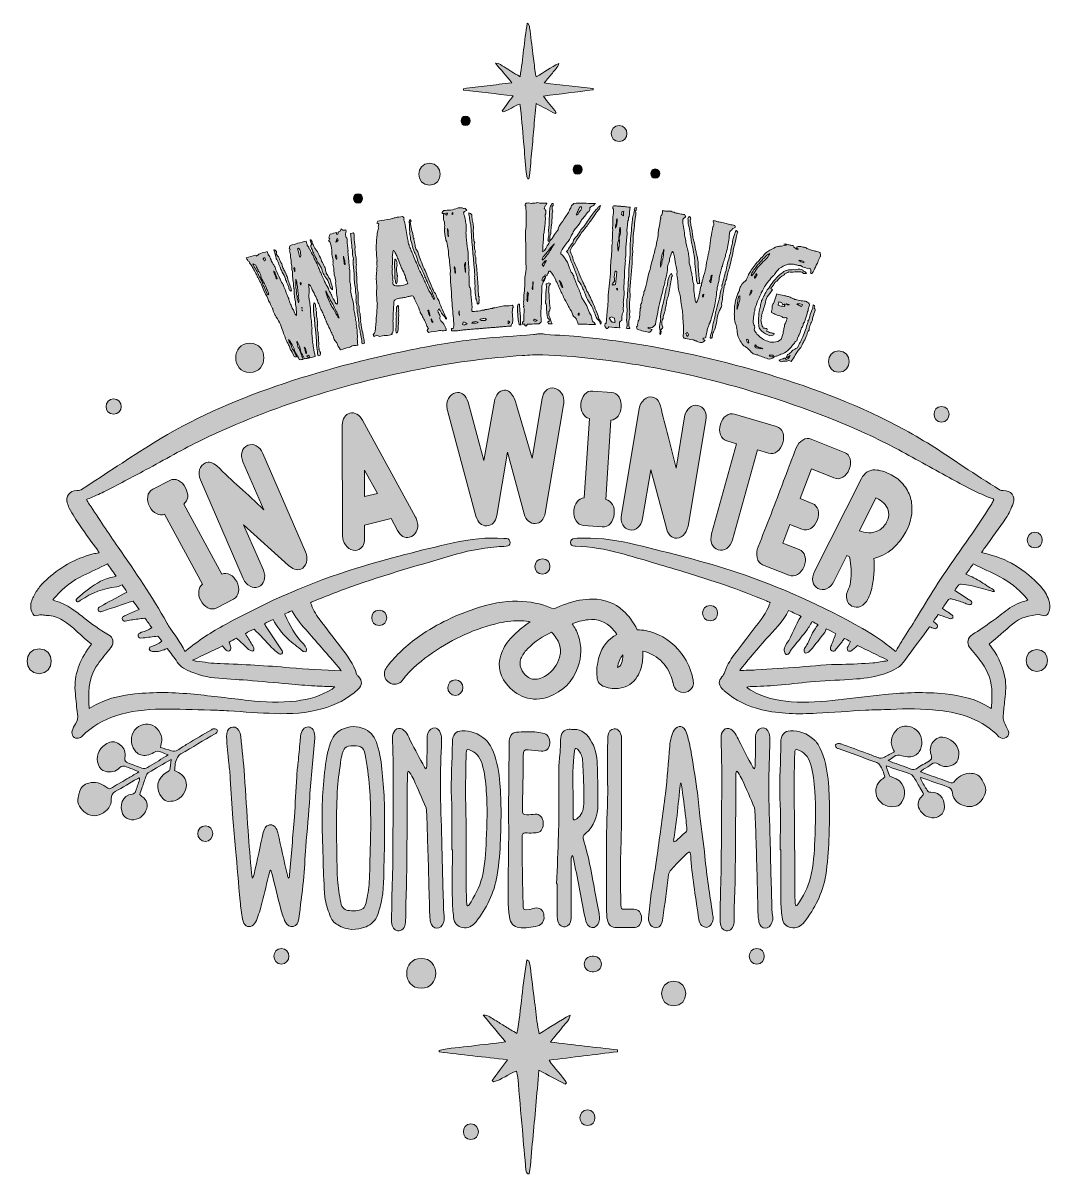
# Model space of a CAD drawing. Header units: inches. Extents: x 88 to 990, y -1045 to -35.
import ezdxf

# ---------------------------------------------------------------- set-up
doc = ezdxf.new("R2010")
doc.units = ezdxf.units.IN
doc.header["$MEASUREMENT"] = 0
doc.layers.add('Layer 1', color=7, linetype='Continuous')

# ---------------------------------------------------------------- blocks, each defined once
blk = doc.blocks.new('block 2')
at = {"layer": 'Layer 1', "true_color": 0x71020c}
h = blk.add_hatch(color=16, dxfattribs=at)
h.dxf.hatch_style = 2
edge = h.paths.add_edge_path()
edge.add_spline(control_points=[(517.8, -98.7), (514.4, -103.4), (511.3, -107.7), (508.2, -111.9), (508.4, -112.2), (508.7, -112.5), (509, -112.8), (514.2, -111.4), (518.5, -107.7), (523.7, -105.9), (524, -107.3), (524.3, -108.6), (524.4, -109.9), (525.4, -121.1), (526.4, -132.2), (527.4, -143.4), (528.1, -151.9), (528.9, -160.5), (529.7, -169), (529.8, -169.9), (530.3, -170.7), (530.6, -171.5), (530.9, -171.5), (531.3, -171.5), (531.6, -171.5), (533.3, -164.3), (533.1, -156.9), (534, -149.7), (534.8, -142.5), (535.3, -135.2), (535.9, -128), (536.6, -120.6), (537.2, -113.3), (537.9, -105.4), (543.9, -108.6), (549.3, -111.4), (554.8, -114.3), (555, -114), (555.3, -113.8), (555.5, -113.5), (552.6, -108.3), (547.8, -104.5), (544.5, -98.9), (559.3, -97.1), (573.7, -95.3), (588, -93.5), (588, -93.1), (588, -92.7), (588, -92.4), (574, -90.7), (560, -89.1), (545.2, -87.4), (547.9, -84.1), (550.2, -81.4), (552.3, -78.7), (554.3, -76), (557, -73.8), (558, -70.2), (551.1, -73.6), (544.9, -78.1), (538.1, -82), (537.7, -80.4), (537.4, -79.2), (537.2, -77.9), (536.5, -72.6), (535.9, -67.2), (535.2, -61.9), (534.3, -54.2), (533.3, -46.6), (532.3, -38.9), (532.1, -37.7), (532.3, -36.1), (530.2, -34.8), (527.6, -50.6), (526.5, -66.1), (523.9, -81.9), (521.1, -80.2), (518.8, -78.9), (516.6, -77.5), (514.4, -76.1), (512.2, -74.6), (509.9, -73.4), (507.7, -72.3), (506, -70.1), (502.4, -70.1), (507.3, -76), (511.7, -81.3), (516.7, -87.3), (508.9, -88.2), (501.9, -89), (494.9, -89.9), (488.1, -90.8), (481.1, -91.1), (474.4, -92.6), (474.4, -93), (474.4, -93.3), (474.4, -93.7), (488.6, -95.3), (502.9, -97), (517.8, -98.7)], knot_values=[0, 0, 0, 0, 1, 1, 1, 2, 2, 2, 3, 3, 3, 4, 4, 4, 5, 5, 5, 6, 6, 6, 7, 7, 7, 8, 8, 8, 9, 9, 9, 10, 10, 10, 11, 11, 11, 12, 12, 12, 13, 13, 13, 14, 14, 14, 15, 15, 15, 16, 16, 16, 17, 17, 17, 18, 18, 18, 19, 19, 19, 20, 20, 20, 21, 21, 21, 22, 22, 22, 23, 23, 23, 24, 24, 24, 25, 25, 25, 26, 26, 26, 27, 27, 27, 28, 28, 28, 29, 29, 29, 30, 30, 30, 31, 31, 31, 32, 32, 32, 33, 33, 33, 33], degree=3, periodic=1)
h = blk.add_hatch(color=16, dxfattribs=at)
h.dxf.hatch_style = 2
edge = h.paths.add_edge_path()
edge.add_spline(control_points=[(476.1, -124.8), (481.3, -124.8), (481.3, -116.6), (476.1, -116.6), (470.8, -116.6), (470.8, -124.8), (476.1, -124.8)], knot_values=[0, 0, 0, 0, 1, 1, 1, 2, 2, 2, 2], degree=3, periodic=1)
h = blk.add_hatch(color=16, dxfattribs=at)
h.dxf.hatch_style = 2
edge = h.paths.add_edge_path()
edge.add_spline(control_points=[(610.8, -138.9), (619.9, -138.9), (619.9, -124.8), (610.8, -124.8), (601.7, -124.8), (601.7, -138.9), (610.8, -138.9)], knot_values=[0, 0, 0, 0, 1, 1, 1, 2, 2, 2, 2], degree=3, periodic=1)
h = blk.add_hatch(color=16, dxfattribs=at)
h.dxf.hatch_style = 2
edge = h.paths.add_edge_path()
edge.add_spline(control_points=[(444.4, -177.1), (456.8, -177.1), (456.8, -157.9), (444.4, -157.9), (432, -157.9), (432, -177.1), (444.4, -177.1)], knot_values=[0, 0, 0, 0, 1, 1, 1, 2, 2, 2, 2], degree=3, periodic=1)
h = blk.add_hatch(color=16, dxfattribs=at)
h.dxf.hatch_style = 2
edge = h.paths.add_edge_path()
edge.add_spline(control_points=[(574.4, -167.5), (579.6, -167.5), (579.6, -159.3), (574.4, -159.3), (569.1, -159.3), (569.1, -167.5), (574.4, -167.5)], knot_values=[0, 0, 0, 0, 1, 1, 1, 2, 2, 2, 2], degree=3, periodic=1)
h = blk.add_hatch(color=16, dxfattribs=at)
h.dxf.hatch_style = 2
edge = h.paths.add_edge_path()
edge.add_spline(control_points=[(642.5, -171.1), (647.8, -171.1), (647.8, -162.9), (642.5, -162.9), (637.3, -162.9), (637.3, -171.1), (642.5, -171.1)], knot_values=[0, 0, 0, 0, 1, 1, 1, 2, 2, 2, 2], degree=3, periodic=1)
h = blk.add_hatch(color=16, dxfattribs=at)
h.dxf.hatch_style = 2
edge = h.paths.add_edge_path()
edge.add_spline(control_points=[(381.7, -192.9), (387, -192.9), (387, -184.7), (381.7, -184.7), (376.4, -184.7), (376.4, -192.9), (381.7, -192.9)], knot_values=[0, 0, 0, 0, 1, 1, 1, 2, 2, 2, 2], degree=3, periodic=1)
h = blk.add_hatch(color=16, dxfattribs=at)
h.dxf.hatch_style = 2
edge = h.paths.add_edge_path()
edge.add_spline(control_points=[(456.9, -202), (456.7, -203), (456.6, -203.6), (456.7, -204.2), (456.9, -206), (456.6, -207.7), (457.5, -209.5), (457.8, -209.9), (457.6, -210.9), (457.6, -211.5), (457.7, -212.3), (458, -213.1), (457.7, -213.8), (457.4, -214.5), (458.6, -215.1), (457.6, -215.5), (457.4, -216.4), (458.3, -224.3), (458.9, -225.3), (460, -227.4), (460.1, -229.8), (460.6, -231.9), (461.1, -234.1), (461, -236.3), (461.2, -238.3), (461.5, -240.5), (461.9, -242.5), (462.1, -244.6), (462.4, -248.1), (463.2, -251.5), (462.5, -255.1), (463.2, -263.9), (463.7, -272.6), (464.3, -281.3), (464.7, -286.9), (465.3, -292.6), (465.8, -298.4), (465.9, -299.9), (465.5, -301.4), (465.1, -302.9), (464.6, -303), (464.1, -303), (463.6, -303.1), (463.6, -303.8), (463.7, -304.4), (463.7, -305), (465.2, -305), (466.6, -305.1), (468, -305), (469.4, -304.9), (470.8, -304.7), (472.2, -304.4), (473.6, -304.3), (475.1, -304.2), (476.6, -304), (478.1, -303.9), (479.5, -303.8), (480.9, -303.7), (482.4, -303.6), (483.9, -303.4), (485.5, -303.3), (486.9, -303.2), (488.3, -303.1), (489.7, -303), (491.2, -302.8), (492.6, -302.7), (494.1, -302.6), (495.7, -302.5), (497.2, -302.3), (498.6, -302.2), (500, -302.1), (501.6, -302), (503, -301.9), (504.4, -301.7), (505.9, -301.6), (507.4, -301.5), (508.8, -301.4), (510.2, -301.3), (511.6, -301.1), (513.2, -301), (514.7, -300.9), (516.1, -300.8), (516.3, -299.9), (516.2, -298.8), (517.2, -298.5), (517.4, -297.2), (517.5, -296), (517.5, -294.7), (517.4, -293.5), (517.3, -292.1), (517.2, -290.7), (517.2, -290.3), (517.1, -289.8), (517.1, -289.2), (516.8, -288), (517.5, -286.8), (517.2, -285.5), (517.2, -285.5), (517.3, -285.4), (517.3, -285.2), (517.5, -285.1), (517.7, -284.8), (518, -284.5), (517.9, -284), (517.9, -283.6), (517.9, -283.3), (517.6, -283), (517.5, -282.9), (517, -282.6), (513.2, -283.3), (509.2, -282.8), (505.5, -284), (503.7, -283.9), (502.1, -285), (500.3, -284.9), (499.4, -285.7), (498.2, -285.2), (497.4, -285.6), (496.3, -286.2), (495.2, -286), (494.1, -286.3), (493.9, -286.3), (493.6, -286.2), (493.4, -286.3), (492.9, -287), (491.9, -287), (491.2, -286.9), (490.1, -286.9), (489.4, -287.4), (488.5, -287.6), (486.5, -287.8), (484.3, -288), (482.3, -288.1), (482, -287.9), (481.9, -287.8), (481.6, -287.6), (481.5, -286.9), (481.3, -286.3), (481.6, -285.8), (482, -284.3), (481.6, -282.8), (481.6, -281.4), (481.3, -277.6), (480.9, -273.7), (480.6, -269.8), (480.6, -269), (480.4, -268.1), (480, -267.2), (479.5, -266), (479, -264.8), (479.2, -263.5), (479.2, -262), (479.1, -260.5), (479.2, -259.1), (479.4, -256.6), (478.6, -254.3), (479.1, -251.8), (478.9, -247), (478, -242.3), (478.3, -237.6), (478.4, -236.4), (478.1, -235.1), (478, -234), (477.8, -232.8), (477.5, -231.7), (477.4, -230.6), (476.9, -227), (476.8, -223.5), (476.5, -220.1), (476.4, -219.6), (476.1, -219.1), (476.4, -218.8), (476.9, -217.9), (476.5, -216.9), (476.5, -216), (476.6, -214.9), (476.7, -213.9), (476.7, -212.9), (476.5, -211.3), (476, -209.8), (475.9, -208.3), (475.7, -206.4), (475.6, -204.5), (474.7, -202.8), (474.4, -202.4), (474.5, -201.7), (474.4, -201.5), (474.9, -200.8), (475.1, -200.4), (475.2, -200.3), (476.1, -199.9), (476.7, -199.6), (477.3, -199.4), (476.6, -198.6), (476.2, -198), (475.6, -197.4), (475, -197.5), (474.5, -197.5), (474.2, -197.5), (473.3, -197.2), (472.6, -196.9), (472, -196.9), (471, -196.9), (470, -197.1), (468.9, -197.3), (466.9, -197.9), (465.1, -198.8), (463, -199), (461, -199), (458.9, -199.3), (456.9, -199.5), (456.4, -200), (456, -200.4), (455.6, -201), (455.6, -201.4), (455.7, -201.8), (455.7, -202), (456.1, -202.1), (456.5, -202.1), (456.9, -202)], knot_values=[0, 0, 0, 0, 1, 1, 1, 2, 2, 2, 3, 3, 3, 4, 4, 4, 5, 5, 5, 6, 6, 6, 7, 7, 7, 8, 8, 8, 9, 9, 9, 10, 10, 10, 11, 11, 11, 12, 12, 12, 13, 13, 13, 14, 14, 14, 15, 15, 15, 16, 16, 16, 17, 17, 17, 18, 18, 18, 19, 19, 19, 20, 20, 20, 21, 21, 21, 22, 22, 22, 23, 23, 23, 24, 24, 24, 25, 25, 25, 26, 26, 26, 27, 27, 27, 28, 28, 28, 29, 29, 29, 30, 30, 30, 31, 31, 31, 32, 32, 32, 33, 33, 33, 34, 34, 34, 35, 35, 35, 36, 36, 36, 37, 37, 37, 38, 38, 38, 39, 39, 39, 40, 40, 40, 41, 41, 41, 42, 42, 42, 43, 43, 43, 44, 44, 44, 45, 45, 45, 46, 46, 46, 47, 47, 47, 48, 48, 48, 49, 49, 49, 50, 50, 50, 51, 51, 51, 52, 52, 52, 53, 53, 53, 54, 54, 54, 55, 55, 55, 56, 56, 56, 57, 57, 57, 58, 58, 58, 59, 59, 59, 60, 60, 60, 61, 61, 61, 62, 62, 62, 63, 63, 63, 64, 64, 64, 65, 65, 65, 66, 66, 66, 67, 67, 67, 68, 68, 68, 69, 69, 69, 70, 70, 70, 71, 71, 71, 72, 72, 72, 73, 73, 73, 73], degree=3, periodic=1)
edge = h.paths.add_edge_path()
edge.add_spline(control_points=[(514.6, -296.8), (514.8, -297.7), (514.5, -298.3), (513.6, -298.8), (513.6, -298), (513.5, -297.1), (513.4, -296.1), (514, -296.4), (514.3, -296.5), (514.6, -296.8)], knot_values=[0, 0, 0, 0, 1, 1, 1, 2, 2, 2, 3, 3, 3, 3], degree=3, periodic=1)
edge = h.paths.add_edge_path()
edge.add_spline(control_points=[(490, -294.6), (490.7, -294.7), (491, -294.6), (491.5, -294.3), (492, -294), (492.8, -294.1), (493.6, -294), (493.8, -294.4), (494.1, -294.6), (494.5, -295), (494, -295.3), (493.7, -295.6), (493.2, -295.9), (491.8, -295.8), (490.2, -296.5), (488.5, -295.3), (489.1, -295), (489.6, -294.5), (490, -294.6)], knot_values=[0, 0, 0, 0, 1, 1, 1, 2, 2, 2, 3, 3, 3, 4, 4, 4, 5, 5, 5, 6, 6, 6, 6], degree=3, periodic=1)
edge = h.paths.add_edge_path()
edge.add_spline(control_points=[(482.9, -297.1), (484.3, -297.1), (485.7, -296.5), (487.2, -297.5), (487, -297.5), (486.8, -297.7), (486.5, -297.8), (486.5, -297.8), (486.6, -298), (486.6, -298.1), (484.9, -298.2), (483.4, -298.3), (481.7, -298.5), (481.4, -297.4), (482.7, -297.6), (482.9, -297.1)], knot_values=[0, 0, 0, 0, 1, 1, 1, 2, 2, 2, 3, 3, 3, 4, 4, 4, 5, 5, 5, 5], degree=3, periodic=1)
edge = h.paths.add_edge_path()
edge.add_spline(control_points=[(476, -244.8), (476, -246.4), (475.8, -247.8), (475.8, -249.3), (475.9, -250.7), (476.1, -252.3), (476.1, -253.7), (475.6, -252.3), (475.6, -250.8), (475.4, -249.2), (475.3, -247.8), (474.8, -246.3), (476, -244.8)], knot_values=[0, 0, 0, 0, 1, 1, 1, 2, 2, 2, 3, 3, 3, 4, 4, 4, 4], degree=3, periodic=1)
edge = h.paths.add_edge_path()
edge.add_spline(control_points=[(473.9, -297.5), (474.3, -297.4), (474.8, -297.4), (475.2, -297.4), (475.9, -297.7), (476.5, -298.1), (477.6, -298.7), (477, -299), (476.6, -299.2), (476.1, -299.3), (475.8, -299.6), (475.3, -299.8), (474.9, -300), (474.5, -299.7), (474.1, -299.6), (473.4, -299.4), (473.6, -298.8), (473.7, -298.1), (473.9, -297.5)], knot_values=[0, 0, 0, 0, 1, 1, 1, 2, 2, 2, 3, 3, 3, 4, 4, 4, 5, 5, 5, 6, 6, 6, 6], degree=3, periodic=1)
edge = h.paths.add_edge_path()
edge.add_spline(control_points=[(470.4, -287.5), (470.5, -288.9), (470.6, -290.3), (470.7, -291.6), (470.1, -290.3), (470.2, -288.9), (470.4, -287.5)], knot_values=[0, 0, 0, 0, 1, 1, 1, 2, 2, 2, 2], degree=3, periodic=1)
edge = h.paths.add_edge_path()
edge.add_spline(control_points=[(466.5, -248.6), (467, -249.6), (466.9, -250.6), (467, -251.5), (467.1, -252.5), (467.2, -253.5), (467.3, -254.4), (467.1, -254.4), (467, -254.4), (466.9, -254.5), (466.8, -253.8), (466.8, -253), (466.6, -252.4), (466.5, -251.8), (466.7, -251.1), (466.1, -250.4), (465.9, -250.2), (466.3, -249.2), (466.5, -248.6)], knot_values=[0, 0, 0, 0, 1, 1, 1, 2, 2, 2, 3, 3, 3, 4, 4, 4, 5, 5, 5, 6, 6, 6, 6], degree=3, periodic=1)
edge = h.paths.add_edge_path()
edge.add_spline(control_points=[(464.9, -201.1), (464.9, -201.8), (465, -202.1), (465, -202.8), (464.6, -202.7), (464.4, -202.6), (464, -202.5), (464.3, -201.9), (464.5, -201.7), (464.9, -201.1)], knot_values=[0, 0, 0, 0, 1, 1, 1, 2, 2, 2, 3, 3, 3, 3], degree=3, periodic=1)
edge = h.paths.add_edge_path()
edge.add_spline(control_points=[(461.1, -222.3), (461, -222.3), (460.9, -222.3), (460.7, -222.3), (460.5, -219.9), (460.3, -217.6), (460.1, -215.1), (460.9, -216.2), (460.7, -217.5), (460.8, -218.7), (460.9, -219.8), (461, -221), (461.1, -222.3)], knot_values=[0, 0, 0, 0, 1, 1, 1, 2, 2, 2, 3, 3, 3, 4, 4, 4, 4], degree=3, periodic=1)
edge = h.paths.add_edge_path()
edge.add_spline(control_points=[(460.2, -201.8), (460.5, -202.6), (459.6, -202.8), (459.3, -203.6), (459, -202.8), (457.8, -203.1), (457.6, -202), (458.5, -201.9), (459.4, -201.8), (460.2, -201.8)], knot_values=[0, 0, 0, 0, 1, 1, 1, 2, 2, 2, 3, 3, 3, 3], degree=3, periodic=1)
h = blk.add_hatch(color=16, dxfattribs=at)
h.dxf.hatch_style = 2
edge = h.paths.add_edge_path()
edge.add_spline(control_points=[(487.6, -276.6), (488.2, -276.3), (488.2, -275.6), (487.9, -275.2), (487.3, -274.2), (487.3, -273.3), (487.3, -272.4), (486.8, -269.5), (487.2, -266.7), (486.9, -263.7), (486.5, -258.6), (486.1, -253.5), (485.7, -248.4), (485.6, -247.5), (485.8, -246.6), (485, -245.7), (484.8, -245.4), (485.1, -244.6), (485.2, -243.9), (485.3, -242.4), (485.2, -240.8), (484.6, -239.2), (484.4, -238.3), (484.2, -237.3), (484.4, -236.4), (484.7, -235.5), (484.8, -234.6), (484.3, -234), (484, -233.2), (484, -232.7), (483.9, -231.9), (483.8, -230.8), (483.5, -229.7), (484, -228.5), (484.2, -227.9), (484.1, -227), (483.7, -226.7), (483.3, -226.1), (483.4, -225.4), (483.3, -224.9), (483.2, -221.5), (482.5, -218.2), (482.9, -214.8), (483, -213.1), (482.6, -211.5), (482.5, -209.8), (482.3, -208.3), (481.6, -206.8), (481.7, -205.1), (481.8, -204.5), (481.6, -203.7), (481.5, -203.1), (480.6, -202.5), (480.1, -201.5), (478.8, -201.4), (478.9, -202.1), (478.8, -202.7), (479, -203.3), (479, -203.9), (479.4, -204.4), (479.5, -205.1), (479.6, -206.2), (479.7, -207.3), (479.8, -208.5), (480, -209.6), (480.5, -210.6), (480.6, -211.9), (481.5, -225.2), (482.6, -238.5), (483.8, -251.9), (483.8, -252.7), (484, -253.5), (484, -254.4), (484, -255.1), (484.5, -255.9), (483.9, -256.6), (483.4, -257.3), (484.5, -258.1), (484, -258.8), (484.2, -261.9), (484.5, -264.9), (484.3, -268), (484.3, -270.5), (484.7, -273), (485, -275.6), (485, -276), (484.9, -276.5), (485.1, -276.9), (485.8, -278.2), (486.2, -279.7), (486.3, -281.1), (486.6, -281.4), (486.7, -281.5), (486.7, -281.6), (487.2, -281.2), (487.6, -280.9), (488.1, -280.5), (487.2, -279.3), (489, -277.8), (487.6, -276.6)], knot_values=[0, 0, 0, 0, 1, 1, 1, 2, 2, 2, 3, 3, 3, 4, 4, 4, 5, 5, 5, 6, 6, 6, 7, 7, 7, 8, 8, 8, 9, 9, 9, 10, 10, 10, 11, 11, 11, 12, 12, 12, 13, 13, 13, 14, 14, 14, 15, 15, 15, 16, 16, 16, 17, 17, 17, 18, 18, 18, 19, 19, 19, 20, 20, 20, 21, 21, 21, 22, 22, 22, 23, 23, 23, 24, 24, 24, 25, 25, 25, 26, 26, 26, 27, 27, 27, 28, 28, 28, 29, 29, 29, 30, 30, 30, 31, 31, 31, 32, 32, 32, 33, 33, 33, 33], degree=3, periodic=1)
h = blk.add_hatch(color=16, dxfattribs=at)
h.dxf.hatch_style = 2
edge = h.paths.add_edge_path()
edge.add_spline(control_points=[(571, -193.3), (570.2, -194.1), (569.6, -194.7), (569, -195.1), (568.8, -195.9), (568.8, -196.4), (568.5, -196.9), (567.6, -198.1), (567.1, -199.6), (566.4, -201), (565.7, -202.4), (564.6, -203.6), (563.8, -205), (562.2, -207.4), (560.4, -209.8), (558.8, -212.3), (558.2, -213.3), (557.3, -214.2), (557.4, -215.6), (557.5, -216), (557, -216.5), (556.7, -216.9), (555.4, -218.4), (554.3, -220), (553.3, -221.8), (552.8, -222.8), (552.3, -223.8), (551.4, -224.6), (551, -225), (550.7, -225.4), (550.1, -226.1), (550.2, -224.2), (549.7, -222.7), (550.4, -221.1), (550.9, -220.2), (550.9, -219.1), (550.9, -217.9), (551.2, -216), (551, -214.1), (551.4, -212.2), (552, -209.4), (551.9, -206.4), (552, -203.6), (552.2, -202.7), (551.9, -201.8), (552.4, -200.9), (552.7, -200.4), (552.7, -199.5), (552.5, -199), (551.8, -198), (552.2, -196.8), (552.1, -195.9), (552.5, -195.5), (552.8, -195.3), (552.9, -195), (552.9, -194.4), (552.9, -193.7), (552.9, -193.1), (552.5, -193.1), (552.2, -193.1), (551.9, -193.1), (551.4, -194.2), (550.8, -195.1), (550.4, -196.3), (550.2, -196.9), (550, -197.8), (549.9, -198.6), (549.7, -201.1), (550.2, -203.7), (549.4, -206.4), (549.2, -207.4), (549.4, -208.7), (549.4, -210), (549.4, -211.1), (549.4, -212.3), (549.3, -213.4), (549.2, -214.6), (548.9, -215.7), (548.9, -216.9), (548.9, -217.9), (549.3, -219.1), (549.3, -220.1), (549.2, -220.9), (548.9, -221.8), (548.8, -222.5), (548.7, -223.3), (548.7, -224.2), (548.7, -225.1), (548.7, -225.2), (548.4, -225.3), (548.3, -225.5), (548.8, -226), (549.2, -226.4), (549.7, -226.9), (549.6, -227.3), (549.5, -227.9), (549.3, -228.3), (548.1, -229.6), (547.5, -231.2), (546.5, -232.7), (545.8, -233.9), (545.2, -235.2), (543.4, -235.5), (543.6, -234.6), (544, -234), (544, -233.2), (543.8, -229.3), (544.6, -225.4), (544.5, -221.4), (544.5, -221.1), (544.4, -220.7), (544.5, -220.4), (545.3, -219.4), (544.7, -218.1), (545.1, -217.2), (545.7, -215.9), (545.3, -214.8), (545.5, -213.6), (545.5, -212.1), (546.3, -210.6), (545.9, -208.9), (545.9, -208.9), (545.9, -208.8), (545.9, -208.6), (546.5, -206.7), (546.3, -206.7), (546, -204.8), (546, -204.3), (545.9, -203.6), (546, -203.3), (546.8, -202), (546.3, -200.6), (546.4, -199.4), (545.9, -198.5), (545.6, -197.9), (545.2, -197.2), (545.4, -196.5), (545.7, -195.8), (545.8, -195.4), (546.4, -194.4), (547.4, -194.2), (547.4, -193), (546.9, -193), (546.5, -193), (546.1, -193), (543.8, -192.9), (541.6, -193.3), (539.5, -192.5), (539, -192.4), (538.4, -192.7), (538.1, -192.7), (537.3, -192.8), (536.6, -192.8), (536, -192.9), (535.2, -193), (534.5, -193.1), (533.8, -193.2), (533.7, -193.2), (533.6, -193.2), (533.6, -193.2), (532.2, -192.3), (530.6, -193.1), (529.2, -192.8), (529, -193.1), (528.8, -193.2), (528.6, -193.4), (528.6, -194), (528.3, -194.7), (528.5, -195), (529.2, -195.9), (528.9, -196.8), (528.9, -197.7), (528.9, -198.7), (529.4, -199.5), (529.4, -200.5), (529.2, -203.3), (529.3, -206.3), (529.3, -209.1), (529.1, -211.9), (529.3, -214.7), (528.8, -217.5), (528.4, -219.4), (528.6, -221.5), (528.6, -223.4), (528.7, -225.5), (528.9, -227.4), (529, -229.3), (529, -232.1), (528.8, -234.8), (528.9, -237.7), (528.9, -240.5), (528.8, -243.3), (529.1, -246.1), (529.3, -249.1), (529.4, -252.1), (528.7, -255.1), (528.3, -257.1), (528, -259.3), (528.1, -261.4), (528.2, -263.4), (528.4, -265.6), (527.7, -267.6), (527.9, -270.3), (527.1, -272.9), (527.2, -275.6), (527.2, -276.5), (527.1, -277.2), (527.1, -278.1), (527.1, -279), (527, -279.9), (527.1, -280.7), (527.1, -281.6), (526.8, -282.4), (527.5, -283.1), (526.4, -283.9), (527.4, -284.5), (527.4, -285.3), (527.4, -289), (527.3, -292.7), (527.3, -296.5), (525.9, -297), (526, -298), (526, -299.1), (526.7, -299.1), (527.4, -299.1), (528, -299.2), (528.2, -299.9), (528, -300.8), (529, -300.8), (529.6, -300.2), (530.1, -299.7), (530.5, -299.1), (533.2, -299.6), (535.7, -298.5), (538.3, -298.9), (539.2, -298.9), (540.1, -298.9), (540.6, -298.9), (541.4, -297.9), (542.2, -297.2), (542.8, -296.4), (542.7, -296), (542.3, -295.7), (542.3, -295.5), (542.6, -293.2), (542, -290.9), (542, -288.6), (542, -287.5), (542.4, -286.5), (542.4, -285.5), (542.7, -280.1), (542.8, -274.7), (543, -269.5), (543.2, -268.3), (543.2, -267.3), (543, -266.2), (543.1, -265.1), (543.5, -264.2), (543.9, -263.3), (544, -262.8), (544.2, -262.3), (544.5, -261.8), (544, -261.5), (543.6, -261.3), (543.2, -261.2), (543.2, -260.4), (543.3, -259.7), (543.3, -259.4), (543.8, -258.6), (544, -257.8), (544.6, -257.6), (545.2, -257.2), (545.9, -256.8), (546, -255.9), (546.5, -256.1), (547, -256.2), (547.4, -256.3), (547.5, -256.3), (547.8, -256.1), (547.8, -256), (547.8, -254.9), (549, -254.3), (549, -253.3), (549, -252.6), (549.8, -252.5), (550.4, -252.7), (552.8, -254.7), (553.3, -257.8), (555.2, -260.1), (555.2, -261.3), (556, -262), (556.4, -262.9), (556.7, -263.9), (557.2, -264.8), (557.5, -265.7), (558.4, -267.5), (559.5, -269.2), (560, -271), (560.5, -272.5), (561.7, -273.8), (561.9, -275.4), (563.5, -277.7), (564.7, -280.3), (566, -282.7), (566.4, -283.4), (566.7, -284), (567, -284.6), (568.3, -286.7), (569.7, -288.8), (570.3, -291.2), (570.4, -291.7), (570.7, -292.6), (571.7, -292.9), (572.4, -293.2), (572.9, -294.1), (573.3, -294.8), (574.1, -296.3), (574.7, -297.8), (574.9, -299.2), (580.1, -299.3), (584.9, -299.3), (590.1, -299.4), (589.4, -298), (588.2, -297.3), (587.5, -296.6), (586.9, -295.1), (586.9, -293.7), (586.7, -292.6), (586.4, -291.8), (585.9, -291.4), (585.7, -290.8), (584.7, -288.8), (583.8, -286.8), (583.2, -284.7), (582.8, -283.7), (581.9, -282.6), (581.6, -281.5), (581.1, -280.5), (580.2, -279.7), (579.7, -278.5), (579.2, -277.4), (578.2, -276.5), (577.8, -275.2), (577.3, -273.9), (576.9, -272.7), (576.6, -271.4), (575.9, -269.9), (575.4, -268.2), (574.7, -266.8), (573.1, -264), (572.7, -260.6), (571.1, -257.8), (571.4, -256.4), (570, -255.6), (569.7, -254.3), (568.2, -253.3), (568, -251.5), (567.3, -249.9), (566.6, -247.6), (566, -245.3), (564.5, -243.3), (562.8, -241.3), (562, -238.7), (559.8, -237.3), (559.8, -236.4), (559.7, -235.5), (560.2, -234.7), (561.1, -233.4), (561.9, -232), (562.8, -230.8), (563.9, -229.4), (564.8, -227.8), (566, -226.7), (567.9, -224.6), (568.3, -221.4), (570.3, -219.2), (570.3, -217.7), (571.5, -216.6), (572.4, -215.6), (573.9, -213.9), (575.4, -212), (576.6, -209.8), (577.1, -208.8), (577.7, -207.9), (578.5, -207), (580.7, -204.8), (582, -201.9), (584.5, -199.9), (584.7, -199.6), (584.9, -199.1), (585.1, -198.6), (585.2, -198.2), (585.2, -197.6), (585.2, -197), (585.8, -196.5), (586.2, -195.9), (586.8, -195.7), (588.1, -195.2), (589, -194.2), (590.1, -193.2), (589.3, -193.2), (588.9, -193), (588.4, -193.2), (582.5, -193.2), (576.6, -192.5), (571, -193.3)], knot_values=[0, 0, 0, 0, 1, 1, 1, 2, 2, 2, 3, 3, 3, 4, 4, 4, 5, 5, 5, 6, 6, 6, 7, 7, 7, 8, 8, 8, 9, 9, 9, 10, 10, 10, 11, 11, 11, 12, 12, 12, 13, 13, 13, 14, 14, 14, 15, 15, 15, 16, 16, 16, 17, 17, 17, 18, 18, 18, 19, 19, 19, 20, 20, 20, 21, 21, 21, 22, 22, 22, 23, 23, 23, 24, 24, 24, 25, 25, 25, 26, 26, 26, 27, 27, 27, 28, 28, 28, 29, 29, 29, 30, 30, 30, 31, 31, 31, 32, 32, 32, 33, 33, 33, 34, 34, 34, 35, 35, 35, 36, 36, 36, 37, 37, 37, 38, 38, 38, 39, 39, 39, 40, 40, 40, 41, 41, 41, 42, 42, 42, 43, 43, 43, 44, 44, 44, 45, 45, 45, 46, 46, 46, 47, 47, 47, 48, 48, 48, 49, 49, 49, 50, 50, 50, 51, 51, 51, 52, 52, 52, 53, 53, 53, 54, 54, 54, 55, 55, 55, 56, 56, 56, 57, 57, 57, 58, 58, 58, 59, 59, 59, 60, 60, 60, 61, 61, 61, 62, 62, 62, 63, 63, 63, 64, 64, 64, 65, 65, 65, 66, 66, 66, 67, 67, 67, 68, 68, 68, 69, 69, 69, 70, 70, 70, 71, 71, 71, 72, 72, 72, 73, 73, 73, 74, 74, 74, 75, 75, 75, 76, 76, 76, 77, 77, 77, 78, 78, 78, 79, 79, 79, 80, 80, 80, 81, 81, 81, 82, 82, 82, 83, 83, 83, 84, 84, 84, 85, 85, 85, 86, 86, 86, 87, 87, 87, 88, 88, 88, 89, 89, 89, 90, 90, 90, 91, 91, 91, 92, 92, 92, 93, 93, 93, 94, 94, 94, 95, 95, 95, 96, 96, 96, 97, 97, 97, 98, 98, 98, 99, 99, 99, 100, 100, 100, 101, 101, 101, 102, 102, 102, 103, 103, 103, 104, 104, 104, 105, 105, 105, 106, 106, 106, 107, 107, 107, 108, 108, 108, 109, 109, 109, 110, 110, 110, 111, 111, 111, 112, 112, 112, 113, 113, 113, 114, 114, 114, 115, 115, 115, 116, 116, 116, 117, 117, 117, 118, 118, 118, 119, 119, 119, 120, 120, 120, 121, 121, 121, 122, 122, 122, 123, 123, 123, 124, 124, 124, 125, 125, 125, 126, 126, 126, 127, 127, 127, 128, 128, 128, 129, 129, 129, 130, 130, 130, 131, 131, 131, 132, 132, 132, 133, 133, 133, 134, 134, 134, 135, 135, 135, 135], degree=3, periodic=1)
edge = h.paths.add_edge_path()
edge.add_spline(control_points=[(530.5, -279.7), (530.1, -278.9), (530, -278.4), (529.7, -277.8), (530.6, -275.7), (529.9, -273.5), (530.3, -270.9), (530.6, -271.5), (530.7, -271.9), (530.7, -272.1), (530.9, -272.2), (531.1, -272), (531.2, -271.9), (530.9, -274.5), (530.6, -276.9), (530.5, -279.7)], knot_values=[0, 0, 0, 0, 1, 1, 1, 2, 2, 2, 3, 3, 3, 4, 4, 4, 5, 5, 5, 5], degree=3, periodic=1)
edge = h.paths.add_edge_path()
edge.add_spline(control_points=[(535.2, -268.6), (535.1, -268.7), (534.9, -268.7), (534.9, -268.7), (534.8, -268.4), (534.4, -267.7), (534.6, -267.3), (535.2, -265.7), (534.9, -263.9), (535, -262.2), (535, -262.1), (535.2, -262.1), (535.2, -262), (535.2, -262), (535.3, -262), (535.3, -262), (535.3, -264.3), (535.2, -266.4), (535.2, -268.6)], knot_values=[0, 0, 0, 0, 1, 1, 1, 2, 2, 2, 3, 3, 3, 4, 4, 4, 5, 5, 5, 6, 6, 6, 6], degree=3, periodic=1)
edge = h.paths.add_edge_path()
edge.add_spline(control_points=[(535.6, -295.9), (536, -295.5), (536.3, -295.2), (536.5, -294.9), (537.4, -295.2), (538.2, -295.4), (539, -295.6), (537.9, -296.8), (537.8, -296.8), (535.6, -295.9)], knot_values=[0, 0, 0, 0, 1, 1, 1, 2, 2, 2, 3, 3, 3, 3], degree=3, periodic=1)
edge = h.paths.add_edge_path()
edge.add_spline(control_points=[(544.2, -248.5), (543.8, -247.7), (543.7, -247.3), (543.4, -246.9), (543.5, -246.7), (543.7, -246), (543.9, -245.8), (545.1, -244.9), (545.3, -243.1), (547.2, -243.3), (546.3, -244.8), (545.3, -246.4), (544.2, -248.5)], knot_values=[0, 0, 0, 0, 1, 1, 1, 2, 2, 2, 3, 3, 3, 4, 4, 4, 4], degree=3, periodic=1)
edge = h.paths.add_edge_path()
edge.add_spline(control_points=[(552.8, -230.8), (552.3, -231.3), (551.7, -231.9), (551.4, -232.7), (550.2, -235.4), (548.3, -237.5), (546.6, -239.9), (545.8, -241.1), (544.8, -241.8), (543.7, -243), (543.1, -241.7), (543.6, -240.8), (544.1, -240), (544.9, -239.1), (545.8, -238.4), (546.5, -237.4), (547.9, -235.6), (549.7, -234.1), (550.8, -231.9), (552.2, -231.3), (552.2, -229.4), (554, -228.6), (553.8, -229.6), (553.4, -230.1), (552.8, -230.8)], knot_values=[0, 0, 0, 0, 1, 1, 1, 2, 2, 2, 3, 3, 3, 4, 4, 4, 5, 5, 5, 6, 6, 6, 7, 7, 7, 8, 8, 8, 8], degree=3, periodic=1)
edge = h.paths.add_edge_path()
edge.add_spline(control_points=[(575.1, -289.5), (575.3, -289.5), (575.6, -289.5), (575.8, -289.5), (575.8, -290), (575.8, -290.5), (575.8, -291.2), (575.5, -291.2), (575.3, -291.2), (575, -291.2), (575, -290.5), (575, -290), (575.1, -289.5)], knot_values=[0, 0, 0, 0, 1, 1, 1, 2, 2, 2, 3, 3, 3, 4, 4, 4, 4], degree=3, periodic=1)
edge = h.paths.add_edge_path()
edge.add_spline(control_points=[(561.4, -267), (561.1, -266.9), (560.9, -266.8), (560.7, -266.6), (560, -265.3), (559.3, -264), (559, -262.6), (558.9, -262), (558.5, -261.3), (558.1, -260.7), (559.8, -262.5), (561, -264.4), (561.4, -267)], knot_values=[0, 0, 0, 0, 1, 1, 1, 2, 2, 2, 3, 3, 3, 4, 4, 4, 4], degree=3, periodic=1)
edge = h.paths.add_edge_path()
edge.add_spline(control_points=[(577.5, -198.3), (577.2, -198.5), (577.3, -198.9), (577.1, -199), (575.8, -200.3), (575.4, -202.2), (573.7, -203.2), (573.6, -203.2), (573.4, -203.2), (573.2, -203.2), (573.3, -202.8), (573.4, -202.4), (573.6, -202.1), (574.2, -200.8), (575, -199.6), (575.4, -198.2), (575.5, -197.6), (576.2, -197), (576.7, -196.3), (577.1, -196.3), (577.4, -196.3), (577.6, -196.3), (577.7, -196.6), (577.9, -196.6), (577.9, -196.7), (577.9, -197.4), (578, -197.9), (577.5, -198.3)], knot_values=[0, 0, 0, 0, 1, 1, 1, 2, 2, 2, 3, 3, 3, 4, 4, 4, 5, 5, 5, 6, 6, 6, 7, 7, 7, 8, 8, 8, 9, 9, 9, 9], degree=3, periodic=1)
h = blk.add_hatch(color=16, dxfattribs=at)
h.dxf.hatch_style = 2
edge = h.paths.add_edge_path()
edge.add_spline(control_points=[(585.7, -205), (584.5, -206.7), (583.1, -208.3), (582.2, -210.2), (581.5, -211.6), (580.2, -212.7), (579.6, -214.1), (578.7, -214.2), (578.7, -215.1), (578, -215.6), (577.5, -216), (577.1, -216.8), (576.7, -217.5), (575.7, -219.5), (574.4, -221.2), (572.8, -222.8), (571.8, -223.8), (570.6, -225), (570.6, -226.8), (570.6, -227.1), (570.4, -227.5), (570.2, -227.8), (568.6, -229.3), (567.7, -231.2), (566.5, -233), (566.1, -233.8), (565.4, -234.5), (564.8, -235.3), (566.2, -236.7), (566.6, -238.6), (567.5, -240.3), (568, -241.6), (568.2, -243), (568.8, -244.2), (570.5, -247.1), (571.3, -250.4), (572.6, -253.4), (573.1, -254.3), (573.4, -255.5), (573.7, -256.5), (573.8, -257.9), (574.7, -259.1), (574.5, -260.5), (574.5, -260.9), (575, -261.5), (575.4, -261.8), (577.6, -263.4), (578, -265.9), (579, -268.1), (579.8, -269.4), (580.3, -271.1), (580.9, -272.5), (581.8, -274.7), (582.6, -276.9), (584, -279), (584.4, -279.5), (584.7, -280.2), (585, -280.8), (587.2, -283.7), (588.3, -287.1), (589.7, -290.3), (590.3, -292.2), (591, -294.2), (592.5, -295.5), (593.2, -296.1), (593.5, -296.8), (593.8, -297.7), (593.9, -298), (594.4, -298.4), (594.9, -299.1), (594.9, -298.2), (595.1, -297.8), (595.1, -297.5), (594.1, -296), (593.3, -294.7), (592.6, -293.4), (592.6, -291.2), (591.2, -289.6), (590.6, -287.5), (589.8, -284.9), (588.5, -282.5), (587.5, -279.9), (587, -278.7), (586.2, -277.8), (586, -276.7), (585.6, -275.4), (584.7, -274.5), (584.4, -273.2), (584, -272.2), (583.4, -271), (582.6, -270.1), (582, -269.1), (581.9, -267.8), (581.2, -266.8), (580.5, -265.5), (579.9, -264.2), (579.4, -262.9), (578.2, -260.2), (577, -257.7), (575.9, -255), (575.1, -253.5), (574.6, -251.9), (573.9, -250.3), (572.9, -247.9), (571.8, -245.5), (570.6, -243), (570.6, -242.9), (570.5, -242.9), (570.4, -242.8), (570.2, -240.2), (569, -238), (568.2, -235.7), (567.8, -234.8), (567.8, -234), (568.4, -233.3), (569.5, -231.9), (569.9, -230.1), (571.3, -228.8), (571.8, -228.3), (572.5, -227.7), (572.8, -226.9), (573.5, -224.9), (575.1, -223.5), (576.1, -221.7), (578, -218.4), (580.6, -215.7), (582.7, -212.7), (584.6, -210), (586.6, -207.4), (588.5, -204.8), (590, -202.8), (590.9, -200.5), (592.8, -198.8), (594, -197.8), (594.3, -196.4), (594.5, -194.9), (593.9, -195.3), (593.6, -195.9), (593.1, -196.2), (592.2, -196.5), (591.8, -197.4), (591.2, -198.1), (590.4, -198.8), (589.9, -199.6), (589.2, -200.3), (588.1, -201.9), (586.9, -203.4), (585.7, -205)], knot_values=[0, 0, 0, 0, 1, 1, 1, 2, 2, 2, 3, 3, 3, 4, 4, 4, 5, 5, 5, 6, 6, 6, 7, 7, 7, 8, 8, 8, 9, 9, 9, 10, 10, 10, 11, 11, 11, 12, 12, 12, 13, 13, 13, 14, 14, 14, 15, 15, 15, 16, 16, 16, 17, 17, 17, 18, 18, 18, 19, 19, 19, 20, 20, 20, 21, 21, 21, 22, 22, 22, 23, 23, 23, 24, 24, 24, 25, 25, 25, 26, 26, 26, 27, 27, 27, 28, 28, 28, 29, 29, 29, 30, 30, 30, 31, 31, 31, 32, 32, 32, 33, 33, 33, 34, 34, 34, 35, 35, 35, 36, 36, 36, 37, 37, 37, 38, 38, 38, 39, 39, 39, 40, 40, 40, 41, 41, 41, 42, 42, 42, 43, 43, 43, 44, 44, 44, 45, 45, 45, 46, 46, 46, 47, 47, 47, 48, 48, 48, 49, 49, 49, 49], degree=3, periodic=1)
h = blk.add_hatch(color=16, dxfattribs=at)
h.dxf.hatch_style = 2
edge = h.paths.add_edge_path()
edge.add_spline(control_points=[(600.4, -303.1), (601, -302.5), (601.4, -302.1), (601.9, -301.6), (605.2, -301.9), (608.2, -302.2), (611.3, -302.4), (611.3, -302.4), (611.4, -302.5), (611.4, -302.3), (611.4, -302.3), (611.6, -302.2), (611.6, -302.2), (611.2, -300.6), (610.8, -299.1), (611.3, -297.3), (611.8, -296.8), (612.4, -296.4), (613.1, -295.9), (613.2, -295), (613.4, -294.1), (613.2, -293.4), (613, -292.4), (613.7, -291.7), (613.5, -290.9), (613.4, -290), (613.8, -289.3), (614.5, -288.7), (614.7, -287.8), (614.5, -287), (614.4, -286.1), (614.3, -285.1), (614.7, -284), (614.6, -282.9), (614.6, -281.9), (614.5, -280.9), (614.5, -279.8), (614.5, -278.7), (614.8, -277.4), (614.9, -276.3), (615, -275.1), (615.1, -274), (615.2, -272.8), (615.3, -271.7), (615.3, -270.5), (615.1, -269.3), (615, -268.2), (615, -267), (615.1, -265.9), (615, -262.4), (615.6, -258.8), (615.5, -255.4), (615.4, -250.8), (616.7, -246.5), (616.2, -242), (617, -237.9), (616.5, -233.7), (617, -229.5), (617.2, -227.5), (617.4, -225.4), (617.6, -223.4), (617.7, -221.3), (618.1, -219.3), (617.7, -217.3), (617.6, -215.8), (618, -214.3), (618.1, -212.9), (618.3, -211.3), (618.4, -209.9), (618.5, -208.5), (619.7, -207.5), (618.5, -205.6), (619.7, -204.5), (619.9, -201.8), (620.2, -199.2), (620.4, -196.5), (619.4, -196.4), (618.5, -196.3), (617.7, -196.2), (616.8, -196.2), (616.1, -196.2), (615.4, -195.5), (614.4, -196.2), (613.3, -195.7), (612.2, -195.7), (611.4, -195.7), (610.3, -195.6), (609.3, -195.5), (608.3, -195.4), (607.1, -195.3), (606.1, -195.2), (605, -195.7), (605.5, -196.8), (605.3, -197.5), (605.6, -198), (605.8, -198.1), (606, -198.2), (605.9, -202.9), (604.8, -207.1), (605.3, -211.6), (605.4, -213.1), (604.7, -214.9), (605.3, -216.6), (604.7, -219.1), (605.3, -221.7), (605, -224.3), (604.9, -225.2), (604.3, -226.3), (605.1, -227.1), (604.3, -227.4), (605.2, -227.9), (605, -228.3), (605, -228.8), (604.8, -229.3), (604.5, -229.8), (604.3, -230.4), (604.2, -231.3), (604.4, -231.8), (604.6, -232.3), (604.6, -232.7), (604.5, -233.2), (604.3, -238.7), (603.3, -244.1), (603.4, -249.6), (603.5, -253.2), (602.9, -256.8), (602.6, -260.5), (602.2, -264), (602, -267.6), (601.5, -271), (601, -274.7), (601.4, -278.2), (601, -281.8), (600.5, -286.7), (600.1, -291.4), (599.7, -296.1), (599.6, -297), (599.5, -297.9), (599.4, -298.6), (599, -298.7), (598.8, -298.7), (598.5, -298.8), (598.4, -299.6), (598.4, -300.4), (598.3, -300.9), (598.9, -301.7), (599.4, -302.4), (599.8, -303.1), (599.9, -303.1), (600.3, -303.1), (600.4, -303.1)], knot_values=[0, 0, 0, 0, 1, 1, 1, 2, 2, 2, 3, 3, 3, 4, 4, 4, 5, 5, 5, 6, 6, 6, 7, 7, 7, 8, 8, 8, 9, 9, 9, 10, 10, 10, 11, 11, 11, 12, 12, 12, 13, 13, 13, 14, 14, 14, 15, 15, 15, 16, 16, 16, 17, 17, 17, 18, 18, 18, 19, 19, 19, 20, 20, 20, 21, 21, 21, 22, 22, 22, 23, 23, 23, 24, 24, 24, 25, 25, 25, 26, 26, 26, 27, 27, 27, 28, 28, 28, 29, 29, 29, 30, 30, 30, 31, 31, 31, 32, 32, 32, 33, 33, 33, 34, 34, 34, 35, 35, 35, 36, 36, 36, 37, 37, 37, 38, 38, 38, 39, 39, 39, 40, 40, 40, 41, 41, 41, 42, 42, 42, 43, 43, 43, 44, 44, 44, 45, 45, 45, 46, 46, 46, 47, 47, 47, 48, 48, 48, 49, 49, 49, 50, 50, 50, 50], degree=3, periodic=1)
edge = h.paths.add_edge_path()
edge.add_spline(control_points=[(613.2, -200.6), (613.6, -200.5), (614.1, -200.3), (614.9, -200.1), (614.8, -201.6), (614.7, -202.8), (614.6, -204.1), (614, -203.7), (613.5, -203.4), (613, -203), (613.1, -202.2), (613.1, -201.5), (613.2, -200.6)], knot_values=[0, 0, 0, 0, 1, 1, 1, 2, 2, 2, 3, 3, 3, 4, 4, 4, 4], degree=3, periodic=1)
edge = h.paths.add_edge_path()
edge.add_spline(control_points=[(609.8, -227.6), (611, -223.3), (610.9, -218.9), (611.5, -214.6), (611.6, -214.5), (611.7, -214.3), (611.7, -214.1), (612, -216.3), (612.3, -218.4), (611.8, -220.4), (611.4, -221.6), (610.9, -222.9), (611, -224.2), (611.4, -225.9), (611.1, -227.5), (611, -229.2), (610.8, -231.1), (610.2, -233.1), (609.9, -235), (609.8, -232.6), (609.2, -229.9), (609.8, -227.6)], knot_values=[0, 0, 0, 0, 1, 1, 1, 2, 2, 2, 3, 3, 3, 4, 4, 4, 5, 5, 5, 6, 6, 6, 7, 7, 7, 7], degree=3, periodic=1)
edge = h.paths.add_edge_path()
edge.add_spline(control_points=[(609.5, -267.8), (609.4, -268.3), (609.4, -268.7), (609.3, -269.3), (609, -268.8), (608.8, -268.4), (608.6, -267.8), (609, -267.9), (609.2, -267.8), (609.5, -267.8)], knot_values=[0, 0, 0, 0, 1, 1, 1, 2, 2, 2, 3, 3, 3, 3], degree=3, periodic=1)
edge = h.paths.add_edge_path()
edge.add_spline(control_points=[(607.9, -212.1), (608, -211.2), (608.6, -210.3), (608.5, -209.4), (608.5, -208.5), (608.7, -207.5), (608.8, -206.6), (608.9, -206.6), (609.1, -206.6), (609.2, -206.6), (608.8, -209.3), (609.1, -212), (607.8, -214.8), (607.5, -213.8), (607.7, -212.9), (607.9, -212.1)], knot_values=[0, 0, 0, 0, 1, 1, 1, 2, 2, 2, 3, 3, 3, 4, 4, 4, 5, 5, 5, 5], degree=3, periodic=1)
edge = h.paths.add_edge_path()
edge.add_spline(control_points=[(605.4, -263.3), (605.8, -262.8), (606.7, -261.6), (606.7, -261.4), (606.7, -260.3), (607.2, -259.3), (606.6, -258.3), (606.3, -257.6), (606.8, -256.6), (606.9, -255.7), (606.9, -254.9), (607, -254.1), (607.1, -253.2), (607.4, -252.8), (607.6, -252.7), (607.9, -252.5), (608.2, -252.7), (608.4, -252.9), (608.8, -253.2), (608.4, -257), (608.1, -260.7), (607.7, -264.4), (607, -265), (606.1, -264), (605.4, -264.8), (605.1, -264.7), (605, -264.4), (604.8, -264.3), (605.1, -263.9), (605.1, -263.5), (605.4, -263.3)], knot_values=[0, 0, 0, 0, 1, 1, 1, 2, 2, 2, 3, 3, 3, 4, 4, 4, 5, 5, 5, 6, 6, 6, 7, 7, 7, 8, 8, 8, 9, 9, 9, 10, 10, 10, 10], degree=3, periodic=1)
edge = h.paths.add_edge_path()
edge.add_spline(control_points=[(604.1, -292.6), (605, -293.1), (605.8, -293.6), (606.7, -293.9), (606.9, -295), (607.1, -296), (607.3, -297.1), (607.2, -297.2), (607, -297.4), (606.7, -297.6), (606, -297.6), (605.2, -297.5), (604.6, -297.4), (603.6, -296.2), (603, -295.1), (602.1, -294), (602.7, -293.5), (603.4, -293.1), (604.1, -292.6)], knot_values=[0, 0, 0, 0, 1, 1, 1, 2, 2, 2, 3, 3, 3, 4, 4, 4, 5, 5, 5, 6, 6, 6, 6], degree=3, periodic=1)
h = blk.add_hatch(color=16, dxfattribs=at)
h.dxf.hatch_style = 2
edge = h.paths.add_edge_path()
edge.add_spline(control_points=[(620.3, -240.6), (620, -244.8), (619.3, -249), (619.4, -253.3), (619.6, -257.1), (618.5, -261), (618.9, -264.9), (618.9, -264.9), (618.9, -265.1), (618.9, -265.2), (618.7, -266.8), (618.5, -268.5), (618.4, -270.3), (618.4, -272), (617.7, -273.6), (618.3, -275.3), (618.4, -275.4), (618.4, -275.7), (618.3, -275.8), (617.6, -276.3), (617.8, -276.8), (617.7, -277.3), (617.6, -278.7), (617.4, -280.1), (617.6, -281.4), (617.9, -282.7), (617, -284.2), (617.9, -285.4), (617.8, -288.4), (617.6, -291.3), (617.5, -294.3), (617.4, -294.8), (617.2, -295.5), (617.4, -295.9), (617.9, -296.6), (617.6, -297.1), (617.7, -297.8), (617.7, -298.4), (617.8, -299.1), (617.9, -299.7), (617.8, -300.3), (617.8, -300.8), (617.7, -301.5), (617.5, -301.9), (617.4, -302.4), (617.1, -302.8), (618.2, -302.9), (619.2, -303), (620.1, -303.1), (620.2, -302.9), (620.2, -302.7), (620.2, -302.6), (618.6, -300.2), (619.5, -297.5), (619.6, -294.8), (620.4, -294.1), (620.4, -293), (620.2, -292.2), (619.8, -290.7), (620.2, -289.4), (620.2, -288), (620.3, -287.7), (620.4, -287.2), (620.3, -286.9), (619.5, -285.7), (620.3, -284.2), (619.9, -282.9), (619.7, -281.5), (620.1, -280), (620.2, -278.4), (620.3, -277.2), (620.4, -275.9), (620.6, -274.6), (620.6, -273.8), (620.8, -273.2), (620.4, -272.4), (620.1, -271.6), (620.2, -270.6), (620.2, -269.8), (620.5, -265.3), (621, -260.9), (621.3, -256.5), (621.7, -252.1), (622.4, -247.6), (622.3, -243.2), (622.1, -239.7), (623.3, -236.4), (622.7, -232.9), (623.3, -229.2), (622.9, -225.4), (623.2, -221.7), (623.6, -218.8), (623.8, -215.8), (624.2, -212.9), (624.4, -210.1), (624.4, -207.1), (625.3, -204.4), (625.6, -203.3), (625.6, -202.1), (625.6, -201.2), (625.3, -200.5), (625.1, -200), (625, -199.6), (625.3, -199.5), (625.5, -199.4), (625.8, -199.4), (625.8, -198.9), (625.9, -198.5), (625.9, -198.1), (626, -197.8), (626.2, -197.4), (626.3, -197), (625.6, -197), (625, -196.9), (624.5, -196.9), (624.1, -198.4), (624.1, -198.4), (624.4, -199.2), (624.2, -199.9), (624, -200.4), (624, -200.9), (623.8, -201.6), (623.9, -202.2), (623.7, -202.6), (622.9, -204.2), (622.7, -205.7), (622.5, -207.4), (621.9, -213.7), (621.2, -220), (620.7, -226.4), (620.5, -228.5), (620.4, -230.7), (620.4, -232.9), (620.6, -235.4), (620.6, -238.1), (620.3, -240.6)], knot_values=[0, 0, 0, 0, 1, 1, 1, 2, 2, 2, 3, 3, 3, 4, 4, 4, 5, 5, 5, 6, 6, 6, 7, 7, 7, 8, 8, 8, 9, 9, 9, 10, 10, 10, 11, 11, 11, 12, 12, 12, 13, 13, 13, 14, 14, 14, 15, 15, 15, 16, 16, 16, 17, 17, 17, 18, 18, 18, 19, 19, 19, 20, 20, 20, 21, 21, 21, 22, 22, 22, 23, 23, 23, 24, 24, 24, 25, 25, 25, 26, 26, 26, 27, 27, 27, 28, 28, 28, 29, 29, 29, 30, 30, 30, 31, 31, 31, 32, 32, 32, 33, 33, 33, 34, 34, 34, 35, 35, 35, 36, 36, 36, 37, 37, 37, 38, 38, 38, 39, 39, 39, 40, 40, 40, 41, 41, 41, 42, 42, 42, 43, 43, 43, 44, 44, 44, 45, 45, 45, 45], degree=3, periodic=1)
h = blk.add_hatch(color=16, dxfattribs=at)
h.dxf.hatch_style = 2
edge = h.paths.add_edge_path()
edge.add_spline(control_points=[(626, -301.6), (626.3, -302.3), (626.5, -303.2), (626.7, -303.7), (628.6, -304.3), (630.5, -304.9), (632.2, -305.3), (634.1, -305.8), (636, -306), (637.9, -306.3), (638.6, -305.5), (639.2, -304.8), (639.9, -303.8), (638.6, -303.3), (637.2, -303.3), (635.9, -302.8), (636.3, -302.5), (636.5, -302.4), (636.7, -302.2), (637.5, -302.3), (638.1, -302.5), (638.4, -302.5), (640.8, -302.4), (641.3, -300.5), (642.7, -299.5), (643.3, -296), (644, -292.5), (644.7, -288.9), (645.4, -285.6), (645.7, -282), (647, -278.7), (647.8, -276.2), (647.8, -273.6), (648.8, -271.1), (649.6, -269.3), (649.5, -267.2), (650.4, -265.2), (650.9, -263.9), (651, -262.4), (651.2, -260.8), (651.3, -259.3), (652.2, -258.2), (652.5, -256.6), (652.6, -254.5), (653.4, -252.4), (653.3, -250), (653.2, -248.4), (653.7, -246.7), (654.5, -245.2), (655.1, -244.2), (654.9, -242.9), (655.2, -241.9), (655.4, -240.8), (655.8, -239.5), (656.2, -238.6), (656.6, -237.5), (656.9, -236.4), (657.8, -235.5), (658.9, -236.9), (659.1, -238.5), (659.5, -240), (660, -242.8), (660.1, -245.6), (660.8, -248.4), (661.2, -250.4), (662, -252.7), (661.5, -254.9), (661.4, -255.7), (661.8, -256.5), (661.7, -257.3), (662, -260), (662.5, -262.5), (662.6, -265.2), (662.7, -267.4), (662.8, -269.7), (663.9, -271.7), (664.3, -272.4), (664.2, -273.3), (664.5, -274.1), (664.7, -275.9), (664.9, -277.6), (665.1, -279.2), (665.4, -281.6), (665.9, -283.9), (666.3, -286.3), (666.4, -287.1), (666.5, -288), (666.6, -288.9), (666.6, -291.3), (666.7, -293.8), (667, -296.4), (667.3, -299), (667.2, -301.7), (667.4, -304.5), (667.6, -306.4), (667.2, -308.4), (667, -310.4), (667.5, -311.2), (668.5, -311.6), (669.5, -311.8), (671.4, -312.2), (673.4, -312.5), (675.4, -312.9), (675.8, -313), (676.4, -313), (676.6, -313.1), (677.1, -314), (678.3, -313.6), (678.8, -314.1), (679.6, -314.6), (680.4, -314.7), (681.1, -314.9), (682, -315.1), (682.8, -315.2), (683.7, -315.4), (684.6, -314.6), (685.5, -314), (686.4, -313.4), (685.7, -313), (685.1, -312.6), (684.4, -312.2), (684.7, -310.7), (686.3, -311.8), (686.8, -310.9), (686.9, -310.6), (686.9, -310.4), (687, -310.1), (687.3, -308.3), (687.5, -306.6), (688, -304.8), (688.3, -303.8), (688.6, -302.7), (689.1, -301.8), (689.5, -300.7), (689.8, -299.7), (690, -298.6), (690, -298.6), (689.9, -298.4), (690.1, -298.4), (690.8, -298), (690.5, -297.3), (690.8, -296.7), (691, -296.1), (691.4, -295.6), (691.5, -294.9), (691.8, -293.8), (691.8, -292.5), (692.6, -291.6), (692.8, -289.6), (693.8, -287.7), (694.1, -285.8), (694.9, -281.1), (696.2, -276.5), (696.3, -271.7), (696.3, -270.5), (696.8, -269.3), (697, -268.1), (697, -267.7), (696.9, -267.1), (696.8, -266.9), (697.1, -266.2), (697.4, -265.8), (697.5, -265.3), (698, -263), (698.5, -260.6), (698.7, -258.3), (699.2, -255.2), (700.5, -252.3), (700.9, -249.1), (701, -249), (701, -248.7), (701, -248.7), (701.8, -248.1), (701.7, -247.2), (701.8, -246.4), (702.1, -245.5), (702.5, -244.7), (702.8, -244), (703.1, -243), (703, -241.9), (703.7, -241), (704.2, -240.2), (704.1, -239), (704.3, -238), (704.6, -237), (705, -236.2), (705.2, -235.2), (705.8, -232.9), (706.2, -230.8), (706.4, -228.6), (706.9, -226.4), (707.5, -224.3), (707.4, -222), (707.3, -220.7), (707.8, -219.4), (708, -218), (708.6, -216.8), (710.4, -216.6), (710.4, -215.2), (711.2, -214.9), (711.9, -214.7), (712.7, -214.4), (712.6, -213.7), (712.5, -213.1), (712.4, -212.5), (710.8, -212.2), (709.3, -211.9), (707.9, -211.7), (706.4, -211.4), (705, -210.9), (703.7, -210.5), (702, -209.9), (700.2, -209.7), (698.4, -209.4), (697.8, -209.3), (697, -209.4), (696.5, -209.1), (695.7, -208.4), (694.8, -208.5), (693.9, -208.2), (693.6, -208.4), (693.3, -208.6), (693.3, -208.6), (693.4, -210.3), (694.6, -211.7), (693.3, -213.3), (693.1, -213.5), (693.2, -213.8), (693.1, -214.2), (693, -214.8), (692.9, -215.4), (692.7, -216), (691.2, -222.4), (691, -228.9), (689.6, -235.3), (689.5, -235.8), (689.6, -236.2), (689.7, -236.5), (689.5, -237.1), (689.2, -237.4), (689.1, -237.9), (688.5, -241.2), (687.7, -244.3), (687.3, -247.6), (686.8, -250.8), (685.8, -253.9), (685, -257.1), (684.5, -258.8), (683.8, -260.6), (683.6, -262.4), (683.6, -262.6), (683.5, -262.8), (683.4, -262.8), (682.9, -263.2), (682.8, -263.7), (683.1, -264.3), (683.2, -264.6), (683.2, -265.1), (683.1, -265.2), (682.3, -265.7), (682.4, -266.5), (682.3, -267.1), (681.8, -269.8), (681.3, -272.4), (680.8, -275.2), (680.5, -276.3), (680.1, -277.6), (679.7, -278.6), (679.4, -279.3), (678.9, -279.8), (678.4, -280.5), (677.9, -279.6), (677.6, -279.2), (677.5, -278.4), (677.6, -276.7), (677.1, -275), (677, -273.5), (676.8, -270.9), (676.2, -268.6), (676.3, -266), (676.3, -265), (676.5, -263.6), (675.8, -262.5), (675.6, -262.2), (675.7, -261.6), (675.6, -261.2), (675.1, -259.6), (675.6, -257.8), (674.7, -256.3), (675.1, -255.1), (674.2, -254.2), (674, -253), (673.8, -250.6), (673.1, -248.2), (672.3, -245.5), (672.2, -245.1), (672.6, -244.5), (672.4, -243.7), (672.2, -243), (672.3, -242.1), (672.2, -241.3), (672, -240.6), (671.9, -239.8), (671.9, -239.1), (671.8, -237.6), (671.7, -236.1), (671.2, -234.6), (670.9, -233.8), (671, -232.8), (670.6, -232.1), (670.1, -231.3), (670.3, -230.4), (669.9, -229.6), (669.3, -228.4), (669.6, -227.1), (669.4, -225.9), (668.9, -223.6), (668.3, -221.4), (668.1, -219), (667.9, -216.6), (667.5, -214.4), (667.1, -211.9), (666.8, -211.1), (666.8, -210.3), (666.9, -209.4), (666.9, -208.5), (666.5, -207.7), (667.3, -206.4), (667.8, -206.1), (668.5, -205.5), (669.4, -204.9), (669, -204.3), (668.6, -203.6), (668.3, -203), (666.8, -202.8), (665.5, -202.5), (664.2, -202.3), (662.8, -202), (661.4, -201.7), (659.9, -201.5), (659.1, -200.3), (657.3, -201.1), (656.5, -200.1), (655.2, -200.1), (653.9, -200.1), (652.6, -200), (651.3, -199.9), (650, -199.6), (648.8, -199.4), (649.1, -200.8), (648.7, -202), (648.2, -203.1), (647.8, -204), (646.7, -204.9), (647.4, -206.2), (647.5, -206.3), (647.4, -206.4), (647.3, -206.6), (646.8, -209.3), (646.4, -212.1), (645.8, -214.9), (645.2, -217.5), (645.3, -220.3), (644.7, -223), (643.9, -226.3), (643.8, -229.8), (642.4, -233), (641.7, -234.8), (642.1, -237), (641, -238.7), (640.7, -241.4), (639.5, -243.8), (639, -246.5), (638.6, -248.5), (638.4, -250.5), (637.6, -252.6), (636.6, -255.1), (636, -257.8), (635.6, -260.5), (635.2, -263.5), (633.9, -266.1), (633.5, -269), (633.5, -269.3), (633.6, -269.4), (633.4, -269.5), (632.5, -270.4), (632.6, -271.6), (632.4, -272.6), (632.2, -273.7), (631.5, -274.6), (631.3, -275.8), (631.2, -277.4), (630.8, -279.2), (630.4, -280.9), (630.3, -281.5), (629.7, -281.9), (629.7, -282.4), (629.7, -283), (629.8, -283.6), (629.8, -284.2), (629.1, -284.4), (630.1, -285.3), (629.2, -285.3), (629.9, -286.7), (628.7, -288.1), (629.1, -289.4), (629.4, -290.8), (628.7, -292.2), (628.6, -293.5), (628.4, -294.4), (628.5, -295.4), (627.7, -296.1), (627.5, -297.6), (626.7, -299), (627.2, -300.6), (626.9, -300.9), (626.5, -301.2), (626, -301.6)], knot_values=[0, 0, 0, 0, 1, 1, 1, 2, 2, 2, 3, 3, 3, 4, 4, 4, 5, 5, 5, 6, 6, 6, 7, 7, 7, 8, 8, 8, 9, 9, 9, 10, 10, 10, 11, 11, 11, 12, 12, 12, 13, 13, 13, 14, 14, 14, 15, 15, 15, 16, 16, 16, 17, 17, 17, 18, 18, 18, 19, 19, 19, 20, 20, 20, 21, 21, 21, 22, 22, 22, 23, 23, 23, 24, 24, 24, 25, 25, 25, 26, 26, 26, 27, 27, 27, 28, 28, 28, 29, 29, 29, 30, 30, 30, 31, 31, 31, 32, 32, 32, 33, 33, 33, 34, 34, 34, 35, 35, 35, 36, 36, 36, 37, 37, 37, 38, 38, 38, 39, 39, 39, 40, 40, 40, 41, 41, 41, 42, 42, 42, 43, 43, 43, 44, 44, 44, 45, 45, 45, 46, 46, 46, 47, 47, 47, 48, 48, 48, 49, 49, 49, 50, 50, 50, 51, 51, 51, 52, 52, 52, 53, 53, 53, 54, 54, 54, 55, 55, 55, 56, 56, 56, 57, 57, 57, 58, 58, 58, 59, 59, 59, 60, 60, 60, 61, 61, 61, 62, 62, 62, 63, 63, 63, 64, 64, 64, 65, 65, 65, 66, 66, 66, 67, 67, 67, 68, 68, 68, 69, 69, 69, 70, 70, 70, 71, 71, 71, 72, 72, 72, 73, 73, 73, 74, 74, 74, 75, 75, 75, 76, 76, 76, 77, 77, 77, 78, 78, 78, 79, 79, 79, 80, 80, 80, 81, 81, 81, 82, 82, 82, 83, 83, 83, 84, 84, 84, 85, 85, 85, 86, 86, 86, 87, 87, 87, 88, 88, 88, 89, 89, 89, 90, 90, 90, 91, 91, 91, 92, 92, 92, 93, 93, 93, 94, 94, 94, 95, 95, 95, 96, 96, 96, 97, 97, 97, 98, 98, 98, 99, 99, 99, 100, 100, 100, 101, 101, 101, 102, 102, 102, 103, 103, 103, 104, 104, 104, 105, 105, 105, 106, 106, 106, 107, 107, 107, 108, 108, 108, 109, 109, 109, 110, 110, 110, 111, 111, 111, 112, 112, 112, 113, 113, 113, 114, 114, 114, 115, 115, 115, 116, 116, 116, 117, 117, 117, 118, 118, 118, 119, 119, 119, 120, 120, 120, 121, 121, 121, 122, 122, 122, 123, 123, 123, 124, 124, 124, 125, 125, 125, 126, 126, 126, 127, 127, 127, 128, 128, 128, 129, 129, 129, 130, 130, 130, 131, 131, 131, 132, 132, 132, 133, 133, 133, 134, 134, 134, 135, 135, 135, 136, 136, 136, 137, 137, 137, 138, 138, 138, 139, 139, 139, 139], degree=3, periodic=1)
edge = h.paths.add_edge_path()
edge.add_spline(control_points=[(691.7, -256.5), (692, -256.3), (692.3, -256.2), (692.6, -256.2), (692.2, -258.2), (691.8, -260.3), (691.4, -262.6), (691.3, -262.6), (691.1, -262.7), (691, -262.8), (690.8, -262.2), (690.5, -261.8), (690.3, -261.2), (691.5, -259.9), (691.2, -258), (691.7, -256.5)], knot_values=[0, 0, 0, 0, 1, 1, 1, 2, 2, 2, 3, 3, 3, 4, 4, 4, 5, 5, 5, 5], degree=3, periodic=1)
edge = h.paths.add_edge_path()
edge.add_spline(control_points=[(684.2, -273.4), (684.5, -273.2), (684.6, -273), (685.1, -272.7), (685.2, -273.7), (684.7, -274.5), (684.7, -275.4), (683.6, -274.8), (684.2, -274), (684.2, -273.4)], knot_values=[0, 0, 0, 0, 1, 1, 1, 2, 2, 2, 3, 3, 3, 3], degree=3, periodic=1)
edge = h.paths.add_edge_path()
edge.add_spline(control_points=[(670.8, -306.5), (671.9, -308.4), (671.9, -308.7), (670.6, -309.9), (670.2, -309.1), (669.9, -308.2), (669.4, -307.4), (670, -306.9), (670.4, -306.8), (670.8, -306.5)], knot_values=[0, 0, 0, 0, 1, 1, 1, 2, 2, 2, 3, 3, 3, 3], degree=3, periodic=1)
edge = h.paths.add_edge_path()
edge.add_spline(control_points=[(650.1, -233.3), (650.2, -238.1), (648.8, -242.3), (648.2, -246.5), (648.1, -247.4), (647.7, -248.1), (647.1, -249), (647.5, -240.7), (647.9, -240.4), (650.1, -233.3)], knot_values=[0, 0, 0, 0, 1, 1, 1, 2, 2, 2, 3, 3, 3, 3], degree=3, periodic=1)
h = blk.add_hatch(color=16, dxfattribs=at)
h.dxf.hatch_style = 2
edge = h.paths.add_edge_path()
edge.add_spline(control_points=[(398.3, -308.9), (399, -309.2), (399.7, -309.6), (400.4, -309.9), (404.1, -308.8), (408, -309.6), (411.7, -308.2), (411.4, -308), (411.3, -308), (411.1, -307.8), (412.3, -306.7), (412.5, -305.2), (412.5, -303.8), (412.7, -301.8), (412.5, -299.9), (412.4, -297.8), (412.2, -296), (412.9, -294.2), (412.4, -292.4), (412.8, -291.1), (412.6, -289.9), (412.6, -288.5), (412.7, -287.2), (413, -286), (412.8, -284.8), (412.6, -283.2), (413.5, -281.6), (413, -280), (412.8, -279.8), (413.3, -279.2), (413.4, -278.8), (413.8, -278.3), (414.1, -277.8), (414.2, -277.6), (415.6, -277.1), (416.8, -276.7), (418.1, -276.4), (419.4, -276.1), (420.8, -276), (422, -275.8), (423.3, -275.6), (424.6, -275.3), (425.8, -275), (426.7, -274.9), (427.5, -274.6), (428.7, -274.3), (428.9, -274.3), (429.5, -274.5), (430, -274.7), (430.8, -276.1), (431.5, -277.4), (432.2, -278.9), (433.2, -281.3), (434.8, -283.4), (435.3, -286), (435.4, -286.6), (435.9, -287.2), (436.1, -288), (436.2, -288.6), (436.4, -289.2), (436.8, -289.8), (437.1, -290.4), (437.7, -290.9), (437.9, -291.7), (438.2, -293.2), (439.2, -294.3), (440, -295.7), (440.6, -297.1), (441.5, -298.5), (441.7, -299.9), (442.1, -301.2), (443.2, -301.9), (443.4, -303.1), (443, -303.7), (442.6, -304.3), (442.3, -304.8), (442.8, -305.5), (443.3, -306), (443.6, -306.4), (446.9, -305.9), (449.9, -305.4), (453.1, -304.8), (453.5, -304.8), (454.1, -304.7), (454.5, -304.8), (456, -305.2), (457.5, -305), (459.1, -304.6), (459, -303.8), (458.9, -303.1), (458.8, -302.7), (457.9, -301), (457.1, -299.5), (456.2, -298.1), (455.4, -297.1), (454.6, -296.4), (454, -295.6), (453.1, -294.2), (454.1, -292.7), (453.4, -291.4), (452.8, -290.2), (452.2, -288.9), (451.7, -287.6), (452, -287.1), (452.3, -286.6), (452.7, -285.8), (453.1, -286.4), (453.1, -286.6), (453.4, -286.8), (453.6, -287.2), (454.1, -287.4), (454.2, -287.7), (455, -290.3), (457.5, -291.7), (458.4, -294.2), (458.6, -294.4), (458.9, -294.6), (459.2, -294.8), (459.2, -294.4), (459.4, -294.3), (459.2, -294), (458.4, -292.2), (457.5, -290.3), (456.7, -288.5), (455.5, -286.1), (454.6, -283.6), (453.6, -281.2), (453, -280), (452.7, -278.8), (452.1, -277.6), (451.3, -276.1), (450.6, -274.7), (450.1, -273.2), (449.8, -272.6), (449.6, -272), (449.2, -271.7), (448.2, -270.9), (448, -270.1), (447.5, -269.1), (446.9, -267.7), (446.4, -266.2), (445.8, -264.9), (444.5, -262.1), (443.6, -259.4), (442.4, -256.6), (441.7, -254.5), (440.8, -252.6), (439.8, -250.5), (438.7, -248.3), (437.8, -245.9), (436.9, -243.6), (436, -241.4), (434.9, -239.1), (434.6, -236.7), (434.7, -236.3), (434.3, -236), (434.2, -235.6), (433.7, -234.3), (432.5, -233.3), (432.1, -231.9), (431.8, -230.6), (431.7, -229), (431.4, -227.5), (431.4, -227.4), (431.4, -227.3), (431.3, -227.1), (431.1, -226.4), (430.8, -225.5), (430.7, -224.8), (430.6, -224.7), (430.8, -224.5), (430.9, -224.4), (430.6, -223.9), (430.3, -223.5), (430.2, -223), (429.8, -219.1), (428.3, -215.4), (427.8, -211.5), (427.8, -211), (427.6, -210.5), (427.5, -210), (427.5, -209.9), (427.6, -209.7), (427.6, -209.6), (427.9, -209.3), (428.1, -209), (428.3, -208.7), (427.8, -208.1), (427.7, -207.8), (427.3, -207.3), (427, -207.9), (426.9, -208.4), (426.6, -209), (426.7, -210.6), (427, -212.3), (426.9, -214), (426.8, -214.8), (426.9, -215.6), (426.9, -216.5), (426.9, -217.2), (427.3, -218), (427.1, -218.9), (426.8, -219.7), (427.1, -220.6), (427.4, -221.3), (427.9, -223.7), (427.7, -226.2), (428.9, -228.3), (429, -230.3), (429.8, -232), (430.4, -233.8), (430.7, -234.8), (431.1, -235.9), (431.7, -237), (432.7, -238.9), (433.3, -240.9), (434, -242.9), (434.5, -244), (434.4, -245.3), (435.1, -246.3), (435.6, -246.8), (435.4, -247.5), (435.9, -248.1), (437.7, -250.4), (438.4, -253.4), (439.7, -255.9), (440.1, -256.8), (440.3, -257.7), (440.8, -258.6), (442.1, -260.6), (442.4, -263.1), (443.9, -265.1), (444.1, -267.5), (446.2, -269.1), (446.9, -271.4), (446.9, -271.4), (446.8, -271.7), (446.8, -271.8), (447.7, -273.6), (448.6, -275.3), (448.9, -277.2), (448.7, -277.2), (448.4, -277.3), (448.2, -277.3), (447.8, -275.8), (446.3, -274.9), (446.1, -273.1), (444.6, -270.8), (443.2, -268.3), (442.1, -265.6), (441.3, -265), (441.5, -263.6), (441, -262.8), (440.4, -262), (439.9, -260.9), (439.5, -259.9), (438.6, -258), (437.8, -256.1), (436.8, -254.2), (435.6, -252), (434.6, -249.7), (433.9, -247.4), (433.6, -246.6), (433.2, -245.9), (433, -245.2), (432, -243.3), (430.9, -241.5), (430.3, -239.5), (430, -238.3), (429.5, -236.9), (428.9, -235.7), (428.2, -234.6), (427.9, -233.1), (427.3, -231.9), (427.1, -231.5), (426.8, -231.2), (426.7, -230.8), (426.5, -230), (426.6, -229.1), (426.1, -228.6), (425.6, -227.9), (425.7, -227.2), (425.6, -226.4), (425.4, -225.7), (425.3, -224.8), (425.2, -224), (424.4, -219.3), (423.6, -214.8), (422.7, -210.1), (422.6, -209.6), (422.7, -209.1), (422.3, -208.5), (421.7, -207.9), (421.7, -206.9), (422.2, -206.1), (421.9, -205.7), (421.8, -205.5), (421.5, -205.3), (421.3, -204.9), (421, -204.7), (420.8, -204.6), (418.6, -205), (416.4, -205.2), (414.4, -205.7), (413.7, -205.8), (413.1, -206.1), (412.3, -206.3), (412.2, -206.3), (412.1, -206.2), (411.9, -206.3), (411.2, -206.5), (410.6, -206.7), (410, -206.9), (406.4, -207.5), (402.9, -208.1), (399.2, -208.7), (398.9, -209.1), (398.6, -209.7), (398.1, -210.6), (399.5, -210.2), (399.5, -211.1), (400, -211.5), (399.8, -212.3), (399.4, -213.1), (399.5, -213.7), (399.7, -215.2), (399.3, -216.9), (398.9, -218.2), (398.4, -220.1), (398.2, -222), (398.1, -223.8), (398.1, -225.2), (397.6, -226.8), (398, -228.3), (397.2, -229.9), (397.8, -231.7), (397.7, -233.4), (397.6, -235), (398.1, -236.6), (398, -238.1), (398, -239.7), (398.3, -241.3), (398.4, -242.9), (398.3, -243.1), (398.5, -243.4), (398.4, -243.5), (397.8, -244.1), (398.5, -244.8), (398.3, -245.4), (398.1, -246), (398.1, -246.7), (398.2, -247.3), (398.3, -247.8), (398.5, -248.4), (398.4, -248.6), (397.7, -249.4), (398.7, -250.3), (397.9, -251), (398.3, -251.8), (398.2, -252.8), (398, -253.6), (397.7, -254.4), (398.2, -255.4), (397.9, -256), (397.4, -256.9), (398, -257.7), (397.7, -258.6), (397.5, -259.4), (397.8, -260.3), (398, -261.1), (398.1, -262), (397.7, -262.9), (397.9, -263.8), (398.3, -265.1), (398.5, -266.8), (398.2, -268.1), (397.8, -270), (398, -272.1), (398, -273.9), (398.2, -276.1), (397.9, -278.3), (398.6, -280.4), (398.7, -280.9), (398.7, -281.6), (398.6, -282.2), (398.3, -283.6), (398.5, -285.1), (398.3, -286.6), (398.1, -287.9), (398.6, -289.2), (398.1, -290.4), (397.8, -291.3), (398.3, -292.1), (397.6, -292.9), (398, -294.9), (397.4, -297), (397.4, -298.9), (397.3, -300.1), (397.1, -301.1), (397, -302.1), (396.9, -303.3), (396.9, -304.5), (396.7, -305.6), (396.4, -306.5), (396.1, -307.7), (394.9, -308.4), (395.3, -308.9), (395.5, -309.4), (395.8, -309.9), (396.7, -309.6), (397.5, -309.2), (398.3, -308.9)], knot_values=[0, 0, 0, 0, 1, 1, 1, 2, 2, 2, 3, 3, 3, 4, 4, 4, 5, 5, 5, 6, 6, 6, 7, 7, 7, 8, 8, 8, 9, 9, 9, 10, 10, 10, 11, 11, 11, 12, 12, 12, 13, 13, 13, 14, 14, 14, 15, 15, 15, 16, 16, 16, 17, 17, 17, 18, 18, 18, 19, 19, 19, 20, 20, 20, 21, 21, 21, 22, 22, 22, 23, 23, 23, 24, 24, 24, 25, 25, 25, 26, 26, 26, 27, 27, 27, 28, 28, 28, 29, 29, 29, 30, 30, 30, 31, 31, 31, 32, 32, 32, 33, 33, 33, 34, 34, 34, 35, 35, 35, 36, 36, 36, 37, 37, 37, 38, 38, 38, 39, 39, 39, 40, 40, 40, 41, 41, 41, 42, 42, 42, 43, 43, 43, 44, 44, 44, 45, 45, 45, 46, 46, 46, 47, 47, 47, 48, 48, 48, 49, 49, 49, 50, 50, 50, 51, 51, 51, 52, 52, 52, 53, 53, 53, 54, 54, 54, 55, 55, 55, 56, 56, 56, 57, 57, 57, 58, 58, 58, 59, 59, 59, 60, 60, 60, 61, 61, 61, 62, 62, 62, 63, 63, 63, 64, 64, 64, 65, 65, 65, 66, 66, 66, 67, 67, 67, 68, 68, 68, 69, 69, 69, 70, 70, 70, 71, 71, 71, 72, 72, 72, 73, 73, 73, 74, 74, 74, 75, 75, 75, 76, 76, 76, 77, 77, 77, 78, 78, 78, 79, 79, 79, 80, 80, 80, 81, 81, 81, 82, 82, 82, 83, 83, 83, 84, 84, 84, 85, 85, 85, 86, 86, 86, 87, 87, 87, 88, 88, 88, 89, 89, 89, 90, 90, 90, 91, 91, 91, 92, 92, 92, 93, 93, 93, 94, 94, 94, 95, 95, 95, 96, 96, 96, 97, 97, 97, 98, 98, 98, 99, 99, 99, 100, 100, 100, 101, 101, 101, 102, 102, 102, 103, 103, 103, 104, 104, 104, 105, 105, 105, 106, 106, 106, 107, 107, 107, 108, 108, 108, 109, 109, 109, 110, 110, 110, 111, 111, 111, 112, 112, 112, 113, 113, 113, 114, 114, 114, 115, 115, 115, 116, 116, 116, 117, 117, 117, 118, 118, 118, 119, 119, 119, 120, 120, 120, 121, 121, 121, 122, 122, 122, 123, 123, 123, 124, 124, 124, 125, 125, 125, 126, 126, 126, 127, 127, 127, 128, 128, 128, 129, 129, 129, 130, 130, 130, 131, 131, 131, 132, 132, 132, 133, 133, 133, 134, 134, 134, 135, 135, 135, 136, 136, 136, 137, 137, 137, 137], degree=3, periodic=1)
edge = h.paths.add_edge_path()
edge.add_spline(control_points=[(447.5, -297.4), (447.3, -297.5), (447.2, -297.5), (446.9, -297.7), (446.8, -296.7), (445.7, -295.9), (446, -294.5), (446.6, -295.5), (447.1, -296.5), (447.5, -297.4)], knot_values=[0, 0, 0, 0, 1, 1, 1, 2, 2, 2, 3, 3, 3, 3], degree=3, periodic=1)
edge = h.paths.add_edge_path()
edge.add_spline(control_points=[(444.9, -291.8), (444.8, -291.8), (444.6, -291.8), (444.5, -291.8), (444.5, -291.6), (444.4, -291.3), (444.4, -291.1), (444.5, -291.1), (444.5, -291.1), (444.6, -291), (444.7, -291.3), (444.8, -291.5), (444.9, -291.8)], knot_values=[0, 0, 0, 0, 1, 1, 1, 2, 2, 2, 3, 3, 3, 4, 4, 4, 4], degree=3, periodic=1)
edge = h.paths.add_edge_path()
edge.add_spline(control_points=[(443.7, -286.8), (443.8, -287.4), (443.7, -288.1), (444, -288.6), (444, -289.1), (444.4, -289.5), (444.6, -290), (444.5, -290.2), (444.3, -290.5), (444, -290.6), (444, -290.6), (443.9, -290.5), (443.9, -290.5), (443.6, -289.7), (443.6, -288.8), (443.3, -288), (443.3, -287.6), (443.1, -287.4), (442.8, -287.1), (443, -287), (443.3, -287), (443.7, -286.8)], knot_values=[0, 0, 0, 0, 1, 1, 1, 2, 2, 2, 3, 3, 3, 4, 4, 4, 5, 5, 5, 6, 6, 6, 7, 7, 7, 7], degree=3, periodic=1)
edge = h.paths.add_edge_path()
edge.add_spline(control_points=[(411.7, -247.8), (412, -246.4), (411.7, -244.9), (411.9, -243.6), (412.1, -242.4), (411.8, -241.3), (411.8, -240.1), (411.9, -239), (411.7, -238), (412.1, -237), (412.2, -236.5), (412.1, -235.9), (412.3, -235.3), (412.4, -234.9), (412.5, -234.6), (412.7, -234.1), (413.1, -234.5), (413.4, -234.9), (413.6, -235.2), (414.1, -236.2), (414.7, -237.1), (415.1, -238.2), (415.9, -239.5), (416.2, -240.9), (417, -242.2), (417.8, -244.1), (418.2, -246.3), (419.2, -248.2), (419.8, -249.4), (420, -250.8), (420.8, -251.7), (421.8, -252.9), (421.9, -254.3), (422.6, -255.7), (423.2, -256.7), (423.3, -258.1), (423.8, -259.4), (424.1, -260.6), (424.7, -261.8), (425.3, -263.1), (424.7, -264.1), (423.7, -264.4), (422.8, -264.7), (421.1, -265.1), (419.3, -265.6), (417.6, -265.5), (415.9, -265.5), (413.9, -266.1), (412.4, -264.4), (412.4, -263.6), (412, -262.8), (412.4, -261.7), (412.6, -260.9), (411.7, -259.9), (412.3, -258.8), (412.5, -258.7), (412.3, -258.2), (412.2, -257.8), (411.5, -255.9), (412, -254), (411.6, -251.9), (412.3, -250.6), (411.3, -249.3), (411.7, -247.8)], knot_values=[0, 0, 0, 0, 1, 1, 1, 2, 2, 2, 3, 3, 3, 4, 4, 4, 5, 5, 5, 6, 6, 6, 7, 7, 7, 8, 8, 8, 9, 9, 9, 10, 10, 10, 11, 11, 11, 12, 12, 12, 13, 13, 13, 14, 14, 14, 15, 15, 15, 16, 16, 16, 17, 17, 17, 18, 18, 18, 19, 19, 19, 20, 20, 20, 21, 21, 21, 21], degree=3, periodic=1)
h = blk.add_hatch(color=16, dxfattribs=at)
h.dxf.hatch_style = 2
edge = h.paths.add_edge_path()
edge.add_spline(control_points=[(671.8, -212.3), (672.4, -214.6), (672.9, -216.9), (673.1, -219.3), (673.4, -220.7), (673.8, -222), (673.8, -223.3), (674, -225.2), (674, -226.9), (674.6, -228.6), (675.8, -231.9), (676, -235.3), (676.7, -238.7), (677.4, -242), (677.3, -245.2), (677.5, -248.5), (677.7, -252.3), (678.5, -256.1), (678.7, -260), (678.7, -261.3), (679.4, -262.3), (679.7, -263.7), (680.2, -263.6), (680.6, -263.6), (681.4, -263.5), (681.3, -262.7), (681.3, -262.1), (681.3, -261.6), (681.3, -260.8), (681.3, -260.1), (681.2, -259.2), (680.8, -257.7), (681, -256.2), (680.8, -254.6), (680.4, -252.4), (680.3, -250.1), (680.3, -247.9), (680.3, -245.7), (679.9, -243.6), (679.7, -241.5), (679.5, -240.3), (679, -239), (678.7, -237.7), (678.4, -236.3), (678.4, -234.9), (678, -233.6), (677.5, -231.2), (677.4, -228.6), (676.5, -226.2), (676.1, -224.9), (675.5, -223.5), (675.4, -222.2), (675.3, -219.3), (674.7, -216.5), (674.2, -213.6), (673.8, -211.9), (673.5, -210.2), (673.3, -208.5), (673.1, -208), (673.5, -207.3), (673.8, -206.7), (673.5, -206), (673.4, -205), (672.5, -204.6), (671.4, -205.3), (671.1, -206.5), (671.3, -207.5), (671.4, -209.1), (671.4, -210.8), (671.8, -212.3)], knot_values=[0, 0, 0, 0, 1, 1, 1, 2, 2, 2, 3, 3, 3, 4, 4, 4, 5, 5, 5, 6, 6, 6, 7, 7, 7, 8, 8, 8, 9, 9, 9, 10, 10, 10, 11, 11, 11, 12, 12, 12, 13, 13, 13, 14, 14, 14, 15, 15, 15, 16, 16, 16, 17, 17, 17, 18, 18, 18, 19, 19, 19, 20, 20, 20, 21, 21, 21, 22, 22, 22, 23, 23, 23, 23], degree=3, periodic=1)
h = blk.add_hatch(color=16, dxfattribs=at)
h.dxf.hatch_style = 2
edge = h.paths.add_edge_path()
edge.add_spline(control_points=[(286.1, -244.2), (286.5, -245), (286.6, -245.6), (287, -246.1), (287.8, -247.1), (288.9, -248), (289, -249.4), (290.2, -250.5), (290.5, -252.2), (291.4, -253.5), (292.2, -254.9), (293.1, -256.4), (293.6, -258.1), (294.6, -258.5), (294.4, -259.7), (294.9, -260.5), (296, -262), (296.7, -263.6), (297.2, -265.2), (297.9, -267.3), (298.8, -269.2), (299.6, -271.1), (300.7, -273.6), (302.7, -275.7), (303.1, -278.5), (303.1, -278.6), (303.1, -278.6), (303.1, -278.8), (304.8, -280.6), (305.3, -283.2), (306.6, -285.3), (307.1, -285.9), (307, -286.9), (307.3, -287.7), (307.6, -288.6), (308.1, -289.4), (308.4, -290.1), (308.9, -291.2), (309.4, -292.2), (310, -293.1), (311.6, -295), (312.6, -297.2), (313.6, -299.4), (314.1, -300.6), (314.3, -301.9), (314.9, -303.1), (315.7, -304.8), (316, -306.9), (316.9, -308.6), (317.7, -310), (317.8, -311.7), (318.6, -313.1), (319.2, -314), (319.3, -315), (320, -315.8), (320.4, -316.3), (320.3, -317), (320.7, -317.4), (321.1, -318), (321.4, -318.4), (321.5, -319.1), (322, -320.1), (322.3, -321.4), (323, -322.4), (324.1, -324.1), (324.8, -325.9), (325.7, -327.5), (326.4, -328.1), (327.1, -327.8), (327.8, -327.5), (327.7, -327), (327.4, -326.6), (327.2, -326.4), (326.9, -325.6), (326.2, -325), (326.1, -324.3), (325.9, -323.3), (325.3, -322.6), (324.8, -321.8), (324.1, -320.7), (323.5, -319.9), (323.2, -318.7), (322.9, -317.6), (322.6, -316.4), (321.8, -315.5), (321, -314.6), (321, -313.6), (320.8, -312.5), (321.2, -312.9), (321.4, -313.2), (321.7, -313.6), (322.6, -315.2), (323.7, -316.7), (324.5, -318.5), (325.1, -320.1), (326.1, -321.7), (326.4, -323.6), (326.4, -323.8), (326.6, -324.1), (326.7, -324.3), (328, -326.2), (329.3, -328.1), (330, -330.2), (331.4, -330.5), (332.6, -330.4), (333.7, -329.7), (333.5, -329.6), (333.3, -329.6), (333.2, -329.4), (332.9, -327.8), (332.2, -326.4), (331.6, -325), (330.9, -323.4), (330.4, -321.8), (329.8, -320.3), (329.8, -320.3), (329.8, -320.1), (329.8, -320.1), (328.7, -319.5), (329.1, -318.4), (328.7, -317.4), (328.3, -316.6), (328.2, -315.5), (327.9, -314.4), (328.3, -314.7), (328.5, -314.8), (328.6, -314.9), (329.8, -317.3), (330.8, -319.8), (331.3, -322.3), (331.5, -323), (331.7, -323.6), (331.9, -324.4), (331.9, -324.6), (332.1, -325.1), (332.3, -325.3), (332.8, -325.8), (333.1, -326.5), (333.6, -327.2), (334, -328), (334.3, -328.9), (334.6, -329.5), (336.3, -329.5), (338, -329.2), (339.4, -328.8), (341, -328.4), (342.7, -328), (344.1, -327.6), (343.7, -324.9), (342.7, -322.5), (342.6, -319.8), (342.5, -318.2), (342, -316.6), (341.8, -314.9), (341.8, -314.8), (341.6, -314.7), (341.7, -314.7), (342.5, -313.7), (340.9, -312.5), (341.7, -311.5), (341.3, -310.4), (341.4, -309.3), (341.2, -308.3), (341.2, -307.1), (341, -306.1), (341.2, -305), (341.3, -304.2), (341.2, -303.4), (341.4, -302.4), (341.4, -301.6), (340.6, -300.8), (341.2, -299.8), (340.6, -297.6), (341, -295.2), (340.2, -292.9), (340.2, -292.7), (340.2, -292.4), (340.3, -292.1), (340.5, -291.3), (339.7, -290.4), (340.2, -289.5), (340.2, -289.5), (340.2, -289.2), (340.1, -289.1), (339.6, -287.4), (340.2, -285.5), (339.6, -283.7), (340.2, -282.8), (339.2, -282.1), (339.4, -281.2), (339.6, -280.3), (339.3, -279.6), (339.1, -278.8), (338.9, -277.5), (338.4, -276), (338.6, -274.8), (338.7, -272.8), (338.7, -270.8), (338.7, -268.8), (338.7, -268.4), (338.9, -268.1), (338.8, -267.8), (338.3, -266.6), (338.8, -265.4), (338.3, -264.1), (339.3, -264.6), (339.8, -265.2), (340.2, -266), (340.3, -266.5), (340.7, -266.9), (340.9, -267.4), (341.1, -268), (341.1, -268.5), (341.5, -269), (342.8, -270.9), (343.3, -273.2), (344.7, -275), (344.8, -276.2), (345.6, -277), (346, -278), (346.3, -279.1), (346.6, -280.2), (347.3, -281.3), (348, -282.7), (348.4, -284.3), (349, -285.9), (349.2, -286.1), (349.2, -286.3), (349.3, -286.5), (350.1, -287.7), (350.7, -288.9), (351.1, -290.4), (351.2, -290.8), (351.3, -291.4), (351.4, -291.5), (352.4, -292), (352, -293.2), (352.5, -293.7), (353.1, -294.5), (353.4, -295.4), (353.6, -296.2), (353.7, -296.5), (353.7, -297), (353.9, -297.2), (354.6, -297.5), (354.4, -298.3), (354.7, -298.8), (355, -299.3), (355.5, -299.8), (355.5, -300.3), (356, -302.5), (357.7, -304), (358, -306.2), (359.1, -306.7), (358.6, -307.9), (359.1, -308.4), (359.9, -309.1), (360, -310), (360.2, -310.8), (360.5, -312.3), (361.1, -313.3), (362.1, -314.4), (362.7, -315.3), (363.5, -316), (363.6, -317.1), (363.9, -318.3), (364.7, -319.1), (365.4, -320.1), (365.6, -320.6), (366, -321.1), (366.4, -321.6), (368.9, -320.9), (371.4, -320.2), (373.8, -319.6), (374.3, -319.4), (374.8, -319.3), (375.2, -319.1), (376.2, -318.1), (377.6, -317.9), (378.7, -318), (379.8, -318), (380.6, -317.5), (381.5, -317.5), (381.4, -317), (381.4, -316.6), (381.3, -316.2), (381.3, -315.3), (381.4, -314.3), (381.2, -313.5), (381, -312.6), (381.1, -311.6), (381.1, -310.7), (381.2, -309.4), (381.1, -308.2), (380.9, -307), (380.7, -305.2), (381, -303.3), (380.4, -301.6), (381, -300.7), (379.9, -299.7), (380.2, -299), (380.5, -298), (379.9, -297.2), (379.8, -296.3), (379.8, -295.8), (379.4, -295.3), (379.5, -294.8), (379.9, -293.8), (379.3, -292.9), (379.1, -292), (379, -291), (379, -289.9), (378.7, -288.9), (378, -287.3), (377.9, -285.6), (377.9, -283.8), (377.8, -281), (377.2, -278.2), (376.4, -275.5), (375.9, -273.5), (375.6, -271.6), (375.2, -269.6), (375.3, -269.3), (375.5, -269), (375.4, -268.7), (375.2, -267.9), (375.4, -266.9), (375.2, -266), (374.8, -265), (375.3, -264), (374.8, -263.2), (374.4, -262.1), (374.7, -261.1), (374.5, -260.1), (374.4, -258.9), (374.5, -257.8), (374.4, -256.6), (374.5, -254.5), (375, -252.4), (374, -250.3), (374, -250.1), (373.9, -250), (373.9, -250), (374.6, -249.2), (373.7, -248.5), (373.9, -247.8), (374.3, -247), (373.8, -246.3), (373.7, -245.6), (373.6, -245.3), (373.5, -244.9), (373.6, -244.8), (373.8, -242.7), (373.2, -240.8), (373.1, -238.7), (373.1, -237.6), (372.8, -236.4), (372.7, -235.2), (373.4, -234.6), (372.5, -233.8), (372.8, -233.1), (373, -232.3), (372.7, -231.5), (372.6, -230.6), (372.4, -229.9), (372.3, -229.1), (372.2, -228.4), (372.2, -228.2), (372.2, -227.9), (372.2, -227.7), (372.2, -226.3), (372.5, -224.9), (371.8, -223.8), (371.1, -222.8), (371, -221.7), (370.6, -220.9), (370.7, -219.3), (371.6, -218), (371.1, -216.4), (370.6, -216.5), (370.1, -216.7), (369.6, -216.7), (369.1, -216.8), (368.7, -216.7), (368.1, -216.5), (368.1, -216.5), (368.2, -216.4), (368.2, -216.4), (367.7, -216.1), (367.4, -215.8), (366.8, -215.6), (366.5, -216.3), (366.4, -217), (366, -217.6), (365.7, -217.7), (365.2, -218), (364.6, -218.2), (364.3, -218.8), (364.1, -219.3), (363.9, -220.1), (363.6, -220.1), (363.2, -220.1), (362.7, -220.2), (362.9, -219.7), (362.8, -219.2), (363, -218.6), (361, -219.1), (359.1, -219.6), (357.3, -220.1), (357.1, -220.4), (356.8, -220.8), (356.6, -221.2), (356.4, -221.9), (356.4, -222.8), (356.2, -223.6), (356.4, -223.8), (356.7, -224), (356.9, -224.3), (356.6, -225), (356.2, -225.6), (355.9, -226.2), (356.3, -226.5), (356.8, -226.8), (357, -227), (358.1, -229.3), (358.1, -231.7), (358.6, -234.1), (358.7, -234.3), (358.5, -234.6), (358.6, -234.9), (358.6, -236), (358.6, -237), (358.8, -238), (359.1, -239.8), (359.4, -241.4), (359.8, -243.2), (359.8, -243.3), (359.9, -243.6), (359.9, -243.6), (359.2, -244.6), (360.4, -245.6), (359.7, -246.5), (360, -248), (360.3, -249.6), (360.6, -251.1), (360.5, -251.4), (360.7, -251.7), (360.6, -251.9), (360.2, -252.5), (360.7, -253.2), (360.7, -253.7), (360.8, -254.3), (360.8, -255), (360.9, -255.8), (361.3, -257.7), (361.7, -259.7), (362.1, -261.7), (362.1, -261.7), (362.1, -261.8), (362.1, -261.8), (361.9, -263.6), (362.3, -265.2), (362.4, -266.9), (362.6, -268), (363, -269.1), (362.9, -270.2), (362.8, -272.6), (363.4, -275), (363.6, -277.5), (363.6, -278.8), (364, -280.3), (363.1, -281.6), (362.6, -281.2), (361.9, -280.7), (361.7, -280.1), (361, -277.8), (359, -275.9), (358.5, -273.4), (358.4, -273.2), (358.1, -273.1), (358.1, -273), (357.5, -271.2), (355.9, -269.8), (355.7, -268), (355.8, -267.8), (355.5, -267.4), (355.4, -267.2), (354, -265.6), (353.5, -263.5), (352.3, -261.7), (351.8, -261), (352.1, -260), (351.4, -259.4), (350.7, -258.8), (350.8, -257.7), (350.2, -257.1), (349.5, -256.2), (349.7, -254.9), (349, -253.9), (348.2, -253.1), (348.1, -251.8), (347.6, -250.7), (346.8, -249.3), (346.4, -247.7), (345.8, -246.2), (345.8, -245.9), (345.6, -245.7), (345.4, -245.5), (344.6, -243.7), (343.3, -242.1), (342.9, -240.2), (342.8, -239.8), (342.9, -239.5), (342.7, -239.3), (341.1, -237.6), (340.3, -235.4), (339.4, -233.4), (338.3, -232.9), (338.9, -231.6), (337.9, -230.9), (337.1, -230.5), (337, -229.6), (336.8, -228.7), (336.5, -227.8), (336.3, -227.1), (336.1, -226.2), (331.3, -227.5), (326.7, -228.8), (322, -230), (321.7, -231), (321.6, -232), (321.3, -233), (321.6, -233.2), (322, -233.4), (322.1, -233.6), (321.9, -234), (321.7, -234.5), (321.6, -234.9), (321.9, -236.2), (322.6, -237.6), (322.5, -238.9), (322.5, -240.8), (323, -242.8), (322.9, -244.6), (322.8, -245.5), (323.3, -246.1), (323.3, -246.9), (323.6, -247.8), (323.5, -248.6), (323.6, -249.4), (323.7, -250), (323.5, -250.6), (323.7, -251.2), (323.7, -251.8), (324.2, -252.4), (324.2, -253), (323.9, -255), (324.3, -257), (324.4, -258.8), (324.7, -260.7), (325, -262.8), (325.1, -264.7), (325.1, -265.2), (325, -265.7), (325.1, -266.1), (325.1, -266.7), (325.4, -267.2), (325.5, -267.8), (325.6, -267.9), (325.6, -268.2), (325.6, -268.5), (325.3, -269.9), (326.1, -271.5), (325.6, -273), (326.3, -274.6), (325.9, -276.6), (326.5, -278.3), (326.8, -279), (326.9, -279.7), (326.8, -280.5), (326.8, -281.4), (326.8, -282.5), (327.1, -283.3), (327.4, -284.4), (327.4, -285.6), (327.5, -286.8), (327.6, -288.2), (327.6, -289.7), (327.7, -291.5), (326.9, -290.5), (326.3, -290), (326, -289.3), (325.4, -288.1), (325.3, -286.7), (324.5, -285.9), (323.6, -284.9), (323.6, -283.7), (322.9, -282.6), (322, -281.2), (321.6, -279.5), (321, -277.8), (320.9, -277.2), (320.9, -276.2), (320.5, -275.8), (319.8, -274.9), (319.7, -273.9), (319.3, -272.9), (319, -272), (318.4, -271.1), (318.2, -270.1), (317.7, -268.3), (316.5, -266.8), (316.3, -265), (316.2, -264.8), (316.1, -264.7), (315.9, -264.6), (315.2, -262.9), (314, -261.5), (313.5, -259.8), (313.5, -259.5), (313.2, -259.3), (313.1, -259), (312.2, -257.3), (311.4, -255.6), (310.6, -253.8), (310, -252.4), (309.2, -250.9), (309, -249.2), (307.9, -248.7), (308.4, -247.1), (307.3, -246.6), (307.3, -245.4), (305.8, -245), (305.6, -243.7), (305.4, -242.4), (304.5, -241.5), (304.3, -240.2), (304.1, -239.6), (303.6, -239), (303.1, -238.4), (303, -238.5), (303, -238.5), (302.9, -238.5), (302.6, -237.5), (302.4, -236.5), (302.1, -235.4), (300, -236), (297.9, -236.4), (296, -237), (295.2, -237.4), (294.3, -237.7), (293.8, -238.6), (293.6, -238.9), (293.1, -239.1), (292.7, -239.4), (292.3, -239.1), (292, -238.8), (291.8, -238.7), (289, -239.5), (286.2, -240.2), (283.6, -240.9), (284, -241.7), (284.5, -242.5), (284.9, -243.5), (285.2, -243.7), (285.7, -243.9), (286.1, -244.2)], knot_values=[0, 0, 0, 0, 1, 1, 1, 2, 2, 2, 3, 3, 3, 4, 4, 4, 5, 5, 5, 6, 6, 6, 7, 7, 7, 8, 8, 8, 9, 9, 9, 10, 10, 10, 11, 11, 11, 12, 12, 12, 13, 13, 13, 14, 14, 14, 15, 15, 15, 16, 16, 16, 17, 17, 17, 18, 18, 18, 19, 19, 19, 20, 20, 20, 21, 21, 21, 22, 22, 22, 23, 23, 23, 24, 24, 24, 25, 25, 25, 26, 26, 26, 27, 27, 27, 28, 28, 28, 29, 29, 29, 30, 30, 30, 31, 31, 31, 32, 32, 32, 33, 33, 33, 34, 34, 34, 35, 35, 35, 36, 36, 36, 37, 37, 37, 38, 38, 38, 39, 39, 39, 40, 40, 40, 41, 41, 41, 42, 42, 42, 43, 43, 43, 44, 44, 44, 45, 45, 45, 46, 46, 46, 47, 47, 47, 48, 48, 48, 49, 49, 49, 50, 50, 50, 51, 51, 51, 52, 52, 52, 53, 53, 53, 54, 54, 54, 55, 55, 55, 56, 56, 56, 57, 57, 57, 58, 58, 58, 59, 59, 59, 60, 60, 60, 61, 61, 61, 62, 62, 62, 63, 63, 63, 64, 64, 64, 65, 65, 65, 66, 66, 66, 67, 67, 67, 68, 68, 68, 69, 69, 69, 70, 70, 70, 71, 71, 71, 72, 72, 72, 73, 73, 73, 74, 74, 74, 75, 75, 75, 76, 76, 76, 77, 77, 77, 78, 78, 78, 79, 79, 79, 80, 80, 80, 81, 81, 81, 82, 82, 82, 83, 83, 83, 84, 84, 84, 85, 85, 85, 86, 86, 86, 87, 87, 87, 88, 88, 88, 89, 89, 89, 90, 90, 90, 91, 91, 91, 92, 92, 92, 93, 93, 93, 94, 94, 94, 95, 95, 95, 96, 96, 96, 97, 97, 97, 98, 98, 98, 99, 99, 99, 100, 100, 100, 101, 101, 101, 102, 102, 102, 103, 103, 103, 104, 104, 104, 105, 105, 105, 106, 106, 106, 107, 107, 107, 108, 108, 108, 109, 109, 109, 110, 110, 110, 111, 111, 111, 112, 112, 112, 113, 113, 113, 114, 114, 114, 115, 115, 115, 116, 116, 116, 117, 117, 117, 118, 118, 118, 119, 119, 119, 120, 120, 120, 121, 121, 121, 122, 122, 122, 123, 123, 123, 124, 124, 124, 125, 125, 125, 126, 126, 126, 127, 127, 127, 128, 128, 128, 129, 129, 129, 130, 130, 130, 131, 131, 131, 132, 132, 132, 133, 133, 133, 134, 134, 134, 135, 135, 135, 136, 136, 136, 137, 137, 137, 138, 138, 138, 139, 139, 139, 140, 140, 140, 141, 141, 141, 142, 142, 142, 143, 143, 143, 144, 144, 144, 145, 145, 145, 146, 146, 146, 147, 147, 147, 148, 148, 148, 149, 149, 149, 150, 150, 150, 151, 151, 151, 152, 152, 152, 153, 153, 153, 154, 154, 154, 155, 155, 155, 156, 156, 156, 157, 157, 157, 158, 158, 158, 159, 159, 159, 160, 160, 160, 161, 161, 161, 162, 162, 162, 163, 163, 163, 164, 164, 164, 165, 165, 165, 166, 166, 166, 167, 167, 167, 168, 168, 168, 169, 169, 169, 170, 170, 170, 171, 171, 171, 172, 172, 172, 173, 173, 173, 174, 174, 174, 175, 175, 175, 176, 176, 176, 177, 177, 177, 178, 178, 178, 179, 179, 179, 180, 180, 180, 181, 181, 181, 182, 182, 182, 183, 183, 183, 184, 184, 184, 185, 185, 185, 186, 186, 186, 187, 187, 187, 188, 188, 188, 189, 189, 189, 190, 190, 190, 191, 191, 191, 192, 192, 192, 193, 193, 193, 194, 194, 194, 195, 195, 195, 196, 196, 196, 197, 197, 197, 198, 198, 198, 199, 199, 199, 200, 200, 200, 201, 201, 201, 202, 202, 202, 203, 203, 203, 204, 204, 204, 205, 205, 205, 206, 206, 206, 207, 207, 207, 208, 208, 208, 209, 209, 209, 210, 210, 210, 211, 211, 211, 212, 212, 212, 213, 213, 213, 214, 214, 214, 215, 215, 215, 216, 216, 216, 217, 217, 217, 218, 218, 218, 219, 219, 219, 220, 220, 220, 221, 221, 221, 222, 222, 222, 222], degree=3, periodic=1)
edge = h.paths.add_edge_path()
edge.add_spline(control_points=[(369, -239.6), (369.5, -241.3), (369.8, -242.4), (370.1, -243.5), (370.2, -244.5), (370.2, -245.6), (370.4, -246.7), (370.2, -246.8), (369.9, -246.8), (369.7, -246.9), (369.6, -246.1), (369.5, -245.5), (369.5, -244.7), (369.4, -243.9), (368.9, -243), (369.1, -242.3), (369.2, -241.4), (368.6, -240.8), (369, -239.6)], knot_values=[0, 0, 0, 0, 1, 1, 1, 2, 2, 2, 3, 3, 3, 4, 4, 4, 5, 5, 5, 6, 6, 6, 6], degree=3, periodic=1)
edge = h.paths.add_edge_path()
edge.add_spline(control_points=[(362.9, -241.4), (362.9, -241.7), (362.9, -242), (362.9, -242.4), (361.9, -240.8), (361.9, -239.4), (362.2, -237.9), (362.3, -238.4), (362.6, -239), (362.7, -239.5), (362.9, -240.1), (363.1, -240.7), (363.2, -241.3), (363.1, -241.4), (363, -241.4), (362.9, -241.4)], knot_values=[0, 0, 0, 0, 1, 1, 1, 2, 2, 2, 3, 3, 3, 4, 4, 4, 5, 5, 5, 5], degree=3, periodic=1)
edge = h.paths.add_edge_path()
edge.add_spline(control_points=[(363.1, -226.9), (363, -226.9), (362.7, -227), (362.3, -227.1), (362.5, -225.9), (362.6, -224.8), (363.7, -224), (364, -224.5), (364.1, -224.9), (364.3, -225.5), (364, -225.9), (363.7, -226.3), (363.1, -226.9)], knot_values=[0, 0, 0, 0, 1, 1, 1, 2, 2, 2, 3, 3, 3, 4, 4, 4, 4], degree=3, periodic=1)
edge = h.paths.add_edge_path()
edge.add_spline(control_points=[(353.3, -270), (353.9, -271.2), (354.8, -272.1), (355, -273.4), (355.1, -274.1), (355.6, -274.5), (355.9, -275), (356.8, -276.9), (357.9, -278.7), (359, -280.6), (359.9, -282.1), (360.6, -283.7), (361.3, -285.3), (361.6, -285.8), (361.9, -286.2), (362, -286.6), (362.3, -287.2), (362.3, -287.8), (362.9, -288.2), (363.1, -288.2), (363.1, -288.9), (363.3, -289.2), (363.8, -290.7), (364.4, -292.1), (365.1, -293.5), (365, -293.6), (364.8, -293.6), (364.7, -293.6), (363.8, -292.3), (363.1, -291), (362.2, -289.8), (361.6, -289), (361.5, -288.1), (361.1, -287.4), (360.2, -286.1), (359.4, -284.7), (358.5, -283.4), (357.8, -282.2), (357.3, -280.9), (356.7, -279.7), (355.4, -276.9), (354, -274), (353.4, -270.8), (353.3, -270.5), (353.3, -270.3), (353.3, -270)], knot_values=[0, 0, 0, 0, 1, 1, 1, 2, 2, 2, 3, 3, 3, 4, 4, 4, 5, 5, 5, 6, 6, 6, 7, 7, 7, 8, 8, 8, 9, 9, 9, 10, 10, 10, 11, 11, 11, 12, 12, 12, 13, 13, 13, 14, 14, 14, 15, 15, 15, 15], degree=3, periodic=1)
edge = h.paths.add_edge_path()
edge.add_spline(control_points=[(338.2, -326.5), (338.4, -327.1), (338.9, -327.7), (339.3, -328.3), (338.8, -328.5), (338.6, -328.5), (338.5, -328.7), (337.8, -328.3), (337.3, -327.9), (336.7, -327.4), (336.7, -327), (337.3, -326.6), (338.2, -326.5)], knot_values=[0, 0, 0, 0, 1, 1, 1, 2, 2, 2, 3, 3, 3, 4, 4, 4, 4], degree=3, periodic=1)
edge = h.paths.add_edge_path()
edge.add_spline(control_points=[(336.6, -323.8), (336.5, -324.2), (336.3, -324.5), (336.1, -325.2), (335.5, -323), (335, -321.3), (334.5, -319.3), (336.2, -320.7), (336, -322.5), (336.6, -323.8)], knot_values=[0, 0, 0, 0, 1, 1, 1, 2, 2, 2, 3, 3, 3, 3], degree=3, periodic=1)
edge = h.paths.add_edge_path()
edge.add_spline(control_points=[(332.7, -287.5), (332.6, -287.3), (332.6, -287), (332.5, -286.8), (332.5, -286.8), (332.6, -286.7), (332.6, -286.7), (332.8, -287), (332.8, -287.1), (333, -287.3), (332.9, -287.3), (332.8, -287.5), (332.7, -287.5)], knot_values=[0, 0, 0, 0, 1, 1, 1, 2, 2, 2, 3, 3, 3, 4, 4, 4, 4], degree=3, periodic=1)
edge = h.paths.add_edge_path()
edge.add_spline(control_points=[(332.5, -284.5), (332.6, -284.8), (332.7, -285), (332.7, -285.2), (332.7, -285.2), (332.6, -285.3), (332.6, -285.3), (332.4, -285.1), (332.4, -284.8), (332.2, -284.7), (332.3, -284.7), (332.4, -284.5), (332.5, -284.5)], knot_values=[0, 0, 0, 0, 1, 1, 1, 2, 2, 2, 3, 3, 3, 4, 4, 4, 4], degree=3, periodic=1)
edge = h.paths.add_edge_path()
edge.add_spline(control_points=[(326.1, -253.2), (325.8, -252), (325.1, -250.8), (325.7, -249.3), (326.3, -250.6), (326.7, -251.9), (326.1, -253.2)], knot_values=[0, 0, 0, 0, 1, 1, 1, 2, 2, 2, 2], degree=3, periodic=1)
edge = h.paths.add_edge_path()
edge.add_spline(control_points=[(331.6, -264.7), (331.6, -264.7), (331.4, -264.6), (331.3, -264.7), (331.2, -264.2), (331.1, -263.8), (330.9, -263.3), (331.1, -263), (331.2, -262.8), (331.4, -262.5), (331.6, -262.7), (331.7, -262.8), (331.8, -263.1), (331.7, -263.6), (331.7, -264.2), (331.6, -264.7)], knot_values=[0, 0, 0, 0, 1, 1, 1, 2, 2, 2, 3, 3, 3, 4, 4, 4, 5, 5, 5, 5], degree=3, periodic=1)
edge = h.paths.add_edge_path()
edge.add_spline(control_points=[(329.4, -232.4), (330.7, -233.3), (330.8, -234.6), (331.1, -235.7), (331.2, -236.8), (331.4, -238), (331.5, -239.3), (331.3, -239.6), (331, -239.8), (330.6, -240.3), (329.9, -237.8), (329.3, -235.6), (328.7, -233.1), (329, -232.9), (329.2, -232.6), (329.4, -232.4)], knot_values=[0, 0, 0, 0, 1, 1, 1, 2, 2, 2, 3, 3, 3, 4, 4, 4, 5, 5, 5, 5], degree=3, periodic=1)
edge = h.paths.add_edge_path()
edge.add_spline(control_points=[(327.8, -271.7), (328.1, -271.1), (327.1, -270.3), (327.7, -269.5), (327.8, -269.3), (327.5, -268.9), (327.4, -268.5), (326.9, -266.6), (327.2, -264.7), (327, -262.9), (327, -261.9), (327.1, -260.8), (327.1, -259.7), (327.4, -260.9), (328.3, -261.9), (327.9, -263.3), (327.8, -263.5), (328, -263.7), (328, -263.8), (328.2, -265.5), (328.8, -267.2), (328.8, -268.8), (328.9, -270.9), (329.7, -272.9), (329.2, -275.1), (329.7, -276), (329.6, -277.2), (329.7, -278.2), (329.7, -278.9), (329.7, -279.7), (329.6, -280.4), (329.1, -278.5), (327.8, -276.9), (328.2, -274.8), (328.3, -274.6), (328.1, -274.4), (328.2, -274.1), (328.1, -273.4), (327.4, -272.8), (327.8, -271.7)], knot_values=[0, 0, 0, 0, 1, 1, 1, 2, 2, 2, 3, 3, 3, 4, 4, 4, 5, 5, 5, 6, 6, 6, 7, 7, 7, 8, 8, 8, 9, 9, 9, 10, 10, 10, 11, 11, 11, 12, 12, 12, 13, 13, 13, 13], degree=3, periodic=1)
edge = h.paths.add_edge_path()
edge.add_spline(control_points=[(308.4, -253.5), (308.5, -253.4), (308.5, -253.3), (308.6, -253.3), (309.3, -255.2), (309.9, -257.2), (310.7, -259.2), (310.4, -259.3), (310.2, -259.3), (310, -259.4), (309.7, -258.4), (309.5, -257.3), (309.1, -256.5), (308.6, -255.5), (308.2, -254.6), (307.9, -253.6), (307.9, -253.5), (307.8, -253.2), (307.7, -252.4), (308.1, -253), (308.2, -253.2), (308.4, -253.5)], knot_values=[0, 0, 0, 0, 1, 1, 1, 2, 2, 2, 3, 3, 3, 4, 4, 4, 5, 5, 5, 6, 6, 6, 7, 7, 7, 7], degree=3, periodic=1)
edge = h.paths.add_edge_path()
edge.add_spline(control_points=[(298.6, -241.2), (299.1, -241.1), (299.5, -241), (300, -240.9), (300.2, -241.6), (300.3, -242.1), (300.5, -242.8), (300.3, -243), (300, -243.4), (299.7, -243.7), (299.2, -242.9), (298.7, -242.3), (298.4, -241.7), (298.5, -241.5), (298.5, -241.3), (298.6, -241.2)], knot_values=[0, 0, 0, 0, 1, 1, 1, 2, 2, 2, 3, 3, 3, 4, 4, 4, 5, 5, 5, 5], degree=3, periodic=1)
edge = h.paths.add_edge_path()
edge.add_spline(control_points=[(291.9, -247.5), (292.5, -248.7), (292.8, -249.9), (293.6, -250.8), (294.1, -251.5), (294, -252.3), (294.4, -252.8), (295, -253.4), (295.3, -253.9), (295.5, -254.5), (295.9, -255.2), (296.1, -256), (296.3, -256.7), (296.9, -258.7), (297.8, -260.6), (298.8, -262.3), (299.9, -264.4), (301.1, -266.4), (301.8, -268.8), (302.1, -270), (303.1, -271.2), (303.2, -272.6), (303.2, -272.8), (303.3, -273), (303.3, -273.1), (302.3, -273.8), (302.1, -272.7), (302, -272.4), (301.3, -271.4), (301, -270.3), (300.6, -269.2), (300.1, -268.2), (299.8, -267), (299.2, -266.2), (298.6, -265.4), (298.4, -264.8), (298.2, -264), (297.8, -262), (296.6, -260.4), (295.7, -258.5), (295.3, -257.4), (294.5, -256.4), (294.2, -255.3), (293.7, -253.7), (292.6, -252.4), (291.9, -251), (291.4, -249.9), (290.6, -249.1), (290.3, -248), (290.2, -247.4), (289.8, -246.9), (289.5, -246.3), (290.8, -246.1), (291.3, -247.1), (291.9, -247.5)], knot_values=[0, 0, 0, 0, 1, 1, 1, 2, 2, 2, 3, 3, 3, 4, 4, 4, 5, 5, 5, 6, 6, 6, 7, 7, 7, 8, 8, 8, 9, 9, 9, 10, 10, 10, 11, 11, 11, 12, 12, 12, 13, 13, 13, 14, 14, 14, 15, 15, 15, 16, 16, 16, 17, 17, 17, 18, 18, 18, 18], degree=3, periodic=1)
h = blk.add_hatch(color=16, dxfattribs=at)
h.dxf.hatch_style = 2
edge = h.paths.add_edge_path()
edge.add_spline(control_points=[(376.1, -228.5), (376.1, -229.1), (376.2, -229.6), (376.2, -230.3), (376.4, -230.9), (376.2, -231.6), (376.3, -232.2), (376.8, -233.4), (376.9, -234.8), (376.9, -235.9), (376.9, -236.3), (376.8, -236.9), (376.8, -237.3), (377, -238.8), (377.3, -240.3), (377.6, -241.9), (377.7, -242.1), (377.6, -242.4), (377.5, -242.7), (377.5, -244.5), (377.4, -246.6), (377.6, -248.4), (378, -250.4), (377.9, -252.5), (378.3, -254.5), (378.4, -255.1), (378.2, -255.6), (378.4, -256.1), (378.4, -256.6), (378.4, -257.2), (378.4, -257.7), (378.5, -259), (378.3, -260.2), (378.5, -261.5), (378.7, -263.7), (379.2, -266), (379.4, -268.2), (379.4, -268.8), (379.3, -269.4), (379.5, -270), (379.6, -271.3), (379.9, -272.7), (380, -273.9), (379.9, -275.2), (380, -276.5), (379.9, -277.7), (380, -279.4), (380, -281), (380.6, -282.6), (380.7, -283), (380.8, -283.4), (380.8, -283.7), (380.4, -284.8), (380.9, -285.8), (380.9, -286.7), (380.7, -288), (381.4, -289.1), (381.4, -290.5), (381.3, -291.7), (381.9, -292.8), (382, -294.1), (382, -295.6), (382.3, -297), (382.6, -298.4), (382.7, -298.6), (382.6, -298.8), (382.5, -299.1), (382.4, -300.3), (382.5, -301.4), (382.8, -302.7), (383.3, -304.3), (383.7, -306), (383.9, -307.7), (384, -309.7), (385, -311.7), (385, -313.6), (385, -314.6), (385.2, -315.4), (385.3, -316.3), (385.8, -316.2), (386.4, -316), (387.3, -315.8), (387.2, -314.9), (387.2, -314), (387, -313.2), (386.7, -311.6), (386, -310.2), (386.1, -308.4), (386.2, -307.3), (385.5, -306.2), (385.3, -304.9), (385, -303.8), (384.9, -302.6), (384.8, -301.5), (384.5, -300), (384.2, -298.3), (383.9, -296.8), (383.9, -296.7), (383.9, -296.7), (384, -296.5), (384.7, -295.8), (383.5, -294.9), (383.9, -294), (384.2, -293.1), (383.5, -292.3), (383.7, -291.2), (383.9, -290.3), (383.2, -289.4), (383, -288.6), (382.9, -288.1), (382.7, -287.6), (382.7, -287), (382.9, -285.6), (382.9, -284.1), (382.3, -282.6), (382, -281.5), (381.8, -280.5), (381.8, -279.3), (382.1, -278.2), (381.8, -277.1), (381.7, -275.9), (381.7, -274.7), (381.9, -273.6), (381.8, -272.3), (381.7, -270.9), (381.3, -269.4), (381, -267.9), (380.9, -267.6), (380.8, -267.4), (380.8, -267.3), (381.5, -266.6), (380.6, -265.9), (380.8, -265.3), (381, -264.4), (380.8, -263.7), (380.6, -263.1), (380.6, -262.8), (380.6, -262.4), (380.6, -262.3), (380.9, -260.1), (380.5, -258.1), (380.5, -256.1), (380.5, -255.5), (380.6, -255), (380.5, -254.5), (380.4, -253.8), (380, -253.3), (380.1, -252.7), (380.5, -251.2), (379.9, -249.6), (380.2, -247.9), (380.4, -246.3), (379.9, -244.7), (380, -242.9), (380, -242.1), (380.2, -241), (379.8, -240.2), (378.9, -238), (379.5, -235.8), (379, -233.7), (379.4, -230.8), (378.5, -227.8), (378.3, -224.9), (378.3, -223.5), (378.6, -221.8), (378.2, -220.3), (378.1, -220.2), (378.2, -220.1), (378.2, -220.1), (378, -219.6), (377.8, -219.4), (377.5, -219), (376.8, -219.2), (376.1, -219.4), (375.2, -219.7), (375.4, -221.5), (375.6, -223.3), (375.7, -225), (375.6, -226.2), (376, -227.3), (376.1, -228.5)], knot_values=[0, 0, 0, 0, 1, 1, 1, 2, 2, 2, 3, 3, 3, 4, 4, 4, 5, 5, 5, 6, 6, 6, 7, 7, 7, 8, 8, 8, 9, 9, 9, 10, 10, 10, 11, 11, 11, 12, 12, 12, 13, 13, 13, 14, 14, 14, 15, 15, 15, 16, 16, 16, 17, 17, 17, 18, 18, 18, 19, 19, 19, 20, 20, 20, 21, 21, 21, 22, 22, 22, 23, 23, 23, 24, 24, 24, 25, 25, 25, 26, 26, 26, 27, 27, 27, 28, 28, 28, 29, 29, 29, 30, 30, 30, 31, 31, 31, 32, 32, 32, 33, 33, 33, 34, 34, 34, 35, 35, 35, 36, 36, 36, 37, 37, 37, 38, 38, 38, 39, 39, 39, 40, 40, 40, 41, 41, 41, 42, 42, 42, 43, 43, 43, 44, 44, 44, 45, 45, 45, 46, 46, 46, 47, 47, 47, 48, 48, 48, 49, 49, 49, 50, 50, 50, 51, 51, 51, 52, 52, 52, 53, 53, 53, 54, 54, 54, 55, 55, 55, 56, 56, 56, 57, 57, 57, 58, 58, 58, 59, 59, 59, 60, 60, 60, 60], degree=3, periodic=1)
h = blk.add_hatch(color=16, dxfattribs=at)
h.dxf.hatch_style = 2
edge = h.paths.add_edge_path()
edge.add_spline(control_points=[(709.7, -230.1), (708.9, -233), (709.1, -236.2), (707.6, -239), (707.5, -241.2), (706.6, -243.1), (706.1, -245.2), (705.3, -248.2), (705.1, -251.2), (704, -254.1), (703.1, -256.3), (703.2, -258.9), (702.2, -261.2), (701.7, -262.3), (702, -263.5), (701.2, -264.5), (700.9, -264.7), (700.9, -265.4), (701.1, -265.7), (701.3, -266.6), (701.2, -267.5), (700.8, -268.1), (700.4, -268.6), (700.3, -269.1), (700.1, -269.7), (699.4, -272.9), (699.1, -276.4), (698, -279.7), (697, -282), (697, -284.5), (696.1, -286.8), (695.2, -290), (695, -293.4), (693.9, -296.5), (693.1, -298.9), (692.8, -301.4), (692.6, -303.9), (692.3, -306.3), (691.2, -308.5), (690.7, -310.9), (690.7, -311.1), (690.8, -311.2), (690.8, -311.5), (691, -311.5), (691.4, -311.6), (691.7, -311.5), (691.9, -311.4), (692.2, -311.2), (692.4, -311.1), (692.5, -310.5), (692.8, -309.9), (692.7, -309.4), (692.9, -307.8), (693.3, -306.3), (694, -305.2), (695.3, -303.1), (695.6, -300.6), (696.2, -298.3), (696.9, -295.1), (697, -291.9), (698.3, -288.7), (698.8, -287.7), (699.2, -286.4), (699.8, -285.3), (700.4, -284.2), (701.3, -282.9), (700.6, -281.5), (700.5, -281.4), (700.6, -281), (700.8, -280.9), (701.9, -276), (701.9, -271.1), (703, -266.2), (703, -265.8), (703, -265.3), (703.2, -264.9), (704.3, -263.8), (703.9, -262), (704.6, -260.9), (705.4, -259.6), (705.3, -258), (705.7, -256.6), (706.1, -255), (706.3, -253.4), (706.9, -251.8), (707.6, -250.2), (707.7, -248.5), (708.2, -246.9), (709.1, -244.2), (709.3, -241.3), (710.2, -238.6), (711, -236.1), (711.1, -233.4), (711.8, -230.8), (712.4, -228.3), (713, -225.8), (713.6, -223.2), (714, -221.6), (714.1, -219.9), (715, -218.5), (714.6, -217.9), (714.2, -217.4), (713.8, -217), (713.4, -217.3), (713.2, -217.4), (712.9, -217.6), (712.1, -221.1), (710.1, -224.2), (710.3, -228), (710.2, -228.9), (709.9, -229.5), (709.7, -230.1)], knot_values=[0, 0, 0, 0, 1, 1, 1, 2, 2, 2, 3, 3, 3, 4, 4, 4, 5, 5, 5, 6, 6, 6, 7, 7, 7, 8, 8, 8, 9, 9, 9, 10, 10, 10, 11, 11, 11, 12, 12, 12, 13, 13, 13, 14, 14, 14, 15, 15, 15, 16, 16, 16, 17, 17, 17, 18, 18, 18, 19, 19, 19, 20, 20, 20, 21, 21, 21, 22, 22, 22, 23, 23, 23, 24, 24, 24, 25, 25, 25, 26, 26, 26, 27, 27, 27, 28, 28, 28, 29, 29, 29, 30, 30, 30, 31, 31, 31, 32, 32, 32, 33, 33, 33, 34, 34, 34, 35, 35, 35, 36, 36, 36, 37, 37, 37, 37], degree=3, periodic=1)
h = blk.add_hatch(color=16, dxfattribs=at)
h.dxf.hatch_style = 2
edge = h.paths.add_edge_path()
edge.add_spline(control_points=[(341, -232.7), (341.8, -234), (342, -235.3), (342.5, -236.6), (342.6, -237.1), (343, -237.5), (343.1, -237.9), (343.8, -239.7), (345.2, -241.3), (345.6, -243.2), (345.7, -244.2), (346.3, -244.8), (346.9, -245.5), (348.3, -247.4), (349.5, -249.4), (350.1, -251.8), (350.3, -253), (351.1, -254.3), (351.6, -255.6), (352.5, -255.8), (352.2, -256.8), (352.7, -257.4), (354.7, -259.3), (355.7, -262), (356.6, -264.5), (356.8, -265.4), (357.1, -266.3), (357.4, -267.3), (357.9, -267.7), (358.4, -268.1), (359.3, -268.9), (359.2, -268.3), (359.3, -267.9), (359.3, -267.5), (359.3, -265.6), (357.9, -264), (357.7, -262), (357.4, -260.7), (357, -259.4), (356.2, -258.4), (355.4, -257.6), (355.6, -256.4), (354.7, -255.7), (353.8, -255.2), (353.8, -254), (353.5, -253), (353.1, -251.6), (353, -250.1), (352.3, -248.8), (351.3, -247.2), (351.2, -245.3), (349.7, -243.9), (349.3, -241.8), (348.1, -240), (347.2, -238.1), (346.5, -236.4), (345.7, -234.8), (344.5, -233.4), (343.9, -232.7), (343.6, -232), (343.2, -231.4), (342.7, -230.6), (342.4, -229.4), (341.8, -228.7), (341.1, -228.1), (341.7, -227.4), (341.4, -226.9), (341, -226.2), (340.7, -225.6), (340.4, -225.1), (340.2, -225.1), (340, -225.2), (339.8, -225.4), (340.2, -226.6), (340.5, -227.8), (340.8, -229.1), (340, -230.4), (340.4, -231.7), (341, -232.7)], knot_values=[0, 0, 0, 0, 1, 1, 1, 2, 2, 2, 3, 3, 3, 4, 4, 4, 5, 5, 5, 6, 6, 6, 7, 7, 7, 8, 8, 8, 9, 9, 9, 10, 10, 10, 11, 11, 11, 12, 12, 12, 13, 13, 13, 14, 14, 14, 15, 15, 15, 16, 16, 16, 17, 17, 17, 18, 18, 18, 19, 19, 19, 20, 20, 20, 21, 21, 21, 22, 22, 22, 23, 23, 23, 24, 24, 24, 25, 25, 25, 26, 26, 26, 26], degree=3, periodic=1)
h = blk.add_hatch(color=16, dxfattribs=at)
h.dxf.hatch_style = 2
edge = h.paths.add_edge_path()
edge.add_spline(control_points=[(712.7, -280.1), (712.7, -281.5), (712, -282.8), (712, -284.2), (712, -286.4), (712.1, -288.4), (711.9, -290.5), (711.8, -291.5), (712.6, -292.4), (712, -293.3), (712.4, -295.3), (712.2, -297.5), (713.4, -299.4), (713.7, -300.3), (714.2, -301.4), (714, -302.3), (713.7, -303.1), (714.3, -303.6), (714.3, -304.3), (714.3, -305), (714.3, -305.8), (714.5, -306.5), (714.8, -307.7), (714.9, -308.9), (715.4, -310.2), (716.1, -311.9), (716.9, -313.6), (717.9, -315), (718.9, -316.6), (719.7, -318.1), (721.5, -318.9), (722.8, -319.7), (724.2, -320.8), (725.3, -322), (726.4, -323.1), (727.2, -324.3), (728.6, -325.1), (729.8, -325.8), (731.1, -326.3), (732.6, -326.1), (732.6, -326.3), (732.6, -326.4), (732.7, -326.4), (736, -327.7), (739.3, -328.9), (742.4, -329.9), (744.2, -329.7), (745.7, -329.3), (746.8, -327.9), (747.1, -327.6), (747.8, -327.4), (748.4, -327.3), (749.3, -327.4), (750.1, -326.8), (751, -326.4), (751.6, -326.1), (752.1, -325.9), (752.7, -325.6), (755, -325.1), (757, -323.7), (758.9, -322.3), (761.1, -320.6), (762.4, -317.9), (764.6, -316.2), (764.6, -316.1), (764.7, -316), (764.8, -315.7), (765, -314.7), (765.9, -314.2), (766.8, -313.7), (767.1, -312.9), (767.3, -312), (767.5, -311.1), (767.6, -310.4), (769.2, -310.1), (768.4, -309.1), (768.8, -308.6), (769, -308.2), (769.2, -307.8), (769.8, -305.9), (770.4, -304.1), (771, -302.3), (772.1, -301.4), (772.1, -300.1), (772.5, -298.9), (773, -297.7), (773.9, -296.9), (774.2, -295.5), (774.7, -293), (776.2, -290.8), (776.3, -288), (776.4, -287.9), (776.6, -287.8), (776.8, -287.6), (776.5, -285.6), (777.7, -284), (778, -282.3), (777.7, -281.7), (777.4, -281.1), (777, -280.4), (776.2, -280), (775.5, -279.4), (774.5, -279.1), (773.6, -278.9), (772.7, -278.8), (771.8, -278.8), (770.1, -278.5), (768.5, -278.4), (766.9, -277.9), (765.7, -277.6), (764.6, -277.2), (763.4, -276.7), (762.3, -276.3), (761.3, -275.7), (760.2, -275.2), (759.8, -275.1), (759.1, -274.6), (758.6, -274.8), (757.9, -275.1), (757.8, -274.1), (757.2, -274.2), (756.6, -274.3), (756.1, -274.4), (755.6, -274.1), (753.6, -273.2), (751.3, -273.5), (749.3, -272.5), (748.5, -275), (747.7, -277.2), (747, -279.5), (746.8, -280.1), (746.6, -280.6), (746.2, -281.1), (745.5, -281.8), (745.2, -282.8), (745.2, -283.6), (745.4, -285.1), (745, -286.5), (744.6, -287.9), (744.5, -288.2), (744.7, -288.7), (744.6, -289), (746, -289.6), (747.3, -290.2), (748.5, -290.8), (749.9, -291.4), (751.4, -291.7), (752.9, -292.2), (753.2, -292.3), (753.7, -292.4), (754, -292.6), (754.8, -293.8), (755.8, -293.6), (756.7, -293.4), (757.7, -293.2), (758, -293.5), (758.3, -294.4), (757.4, -295.9), (757.6, -297.9), (756.2, -299.3), (756, -299.5), (755.8, -300.1), (755.9, -300.2), (756.3, -300.9), (755.9, -301.5), (755.7, -302.1), (755.5, -303.4), (755.1, -304.6), (754.9, -305.9), (754.9, -308), (753.7, -309.9), (753.3, -312), (753.3, -312.1), (753, -312.1), (753, -312.2), (751.3, -314.4), (748.9, -314.8), (746.5, -315), (744.7, -315), (742.9, -314.8), (741.3, -314.2), (739.6, -313.6), (738, -312.7), (736.6, -312.1), (735.1, -310.8), (733.8, -309.7), (732.5, -308.5), (731.9, -308.1), (731.4, -307.7), (731, -306.8), (730.5, -306), (729.9, -305), (729.3, -304), (729.5, -303.2), (729.8, -302.4), (730, -301.7), (729.5, -300.3), (728.9, -298.9), (728.4, -297.6), (728.5, -296.8), (728.2, -296.2), (728.4, -295.9), (729.3, -294), (728.4, -291.9), (729.4, -290.2), (728.9, -289.1), (729.7, -288.3), (729.9, -287.4), (730, -286.4), (730, -285.4), (730.3, -284.6), (731.4, -282.1), (731.7, -279.4), (733.2, -277.1), (734.1, -275.6), (734.7, -273.8), (735.4, -272.1), (735.4, -272), (735.4, -271.9), (735.5, -271.7), (736.5, -270.6), (737.1, -269), (737.7, -267.6), (738.3, -266.6), (738.8, -265.7), (739.5, -264.7), (740.3, -263.5), (741.1, -262.5), (742, -261.4), (743.4, -259.7), (744.7, -257.9), (746.4, -256.5), (746.6, -256.3), (747.1, -256), (747.2, -255.6), (747.7, -254.2), (749, -253.4), (749.7, -252), (750, -251.6), (750.6, -251.1), (751.1, -250.7), (753.5, -248.8), (756.2, -247.6), (759.1, -246.6), (760.4, -246.4), (761.7, -246.3), (763, -246.5), (764.2, -246.6), (765.3, -247.1), (766.5, -247.1), (767.5, -247.2), (768.6, -247.9), (769.9, -247.8), (770.2, -247.8), (770.5, -247.9), (770.6, -248), (772.2, -249.5), (774.4, -249.4), (776.1, -250.3), (777.2, -249.8), (778, -250.5), (778.9, -250.7), (779.3, -252), (779.2, -253.2), (778.8, -254.3), (779.7, -254.8), (780.2, -254.6), (780.7, -253.9), (781.2, -253.2), (781.7, -252.4), (782, -251.5), (782.1, -251), (782.2, -250.3), (782.5, -250), (783.2, -249.5), (783.2, -248.8), (783.5, -248.3), (783.8, -247.7), (783.8, -247), (784.4, -246.5), (784.8, -246.1), (784.9, -245.3), (785.1, -244.6), (785.8, -243.1), (786.5, -241.6), (787.2, -240), (787.2, -239.9), (787.5, -239.8), (787.7, -239.7), (787.5, -238.5), (787.5, -237.4), (787.3, -236.3), (786, -235.9), (784.8, -235.5), (783.4, -235.1), (782.9, -235), (782.5, -235), (782, -234.8), (779.9, -234.3), (777.7, -233.5), (775.7, -232.8), (775, -231.9), (774, -231.7), (773.2, -231.7), (771.7, -231.8), (770.5, -231), (769.3, -230.9), (768.5, -231), (767.7, -231.1), (767, -231.2), (767, -231.4), (766.8, -231.8), (766.7, -232.3), (767, -232.5), (767.4, -232.8), (767.9, -233.1), (768, -233.1), (768, -233.3), (768.1, -233.4), (767.6, -233.4), (767.2, -233.5), (767.1, -233.5), (766.1, -232.9), (765.2, -232.3), (764.2, -231.6), (764.2, -231.3), (764, -230.9), (763.9, -230.4), (762.9, -230.2), (761.9, -230), (760.9, -229.8), (759.9, -229.6), (758.9, -229.2), (757.8, -228.8), (757.2, -228.7), (756.3, -228.9), (755.3, -228.8), (756.3, -229.3), (756.9, -229.5), (757.6, -229.7), (755.6, -230.4), (753.6, -230.6), (751.6, -230.8), (750.4, -230.8), (749.3, -231.1), (748.2, -231.5), (745.9, -232.7), (743.6, -233.8), (741.5, -235.3), (740, -236.1), (738.6, -237.3), (737.5, -238.8), (737.1, -239.6), (736.5, -240.5), (735.6, -240.9), (735.4, -241), (735.2, -241.2), (735.2, -241.3), (734.3, -242.7), (733.1, -244), (731.8, -245.1), (731.2, -245.7), (730.7, -246.4), (730.1, -247.2), (728.9, -248.6), (727.9, -250.3), (726.7, -251.9), (726.2, -252.5), (726, -253.2), (725.7, -253.8), (725.2, -254.3), (724.9, -255), (724.5, -255.7), (723.9, -257.1), (723.2, -258.5), (722.6, -260.1), (722.3, -260.5), (721.9, -261.3), (721.1, -261.7), (720.3, -262.1), (719.6, -263), (718.7, -263.6), (718.5, -264.4), (718.1, -265.2), (717.6, -265.8), (717, -266.9), (716.7, -268.2), (716.4, -269.5), (716, -270.8), (715, -271.7), (714.7, -273.1), (714.1, -275.5), (712.9, -277.6), (712.7, -280.1)], knot_values=[0, 0, 0, 0, 1, 1, 1, 2, 2, 2, 3, 3, 3, 4, 4, 4, 5, 5, 5, 6, 6, 6, 7, 7, 7, 8, 8, 8, 9, 9, 9, 10, 10, 10, 11, 11, 11, 12, 12, 12, 13, 13, 13, 14, 14, 14, 15, 15, 15, 16, 16, 16, 17, 17, 17, 18, 18, 18, 19, 19, 19, 20, 20, 20, 21, 21, 21, 22, 22, 22, 23, 23, 23, 24, 24, 24, 25, 25, 25, 26, 26, 26, 27, 27, 27, 28, 28, 28, 29, 29, 29, 30, 30, 30, 31, 31, 31, 32, 32, 32, 33, 33, 33, 34, 34, 34, 35, 35, 35, 36, 36, 36, 37, 37, 37, 38, 38, 38, 39, 39, 39, 40, 40, 40, 41, 41, 41, 42, 42, 42, 43, 43, 43, 44, 44, 44, 45, 45, 45, 46, 46, 46, 47, 47, 47, 48, 48, 48, 49, 49, 49, 50, 50, 50, 51, 51, 51, 52, 52, 52, 53, 53, 53, 54, 54, 54, 55, 55, 55, 56, 56, 56, 57, 57, 57, 58, 58, 58, 59, 59, 59, 60, 60, 60, 61, 61, 61, 62, 62, 62, 63, 63, 63, 64, 64, 64, 65, 65, 65, 66, 66, 66, 67, 67, 67, 68, 68, 68, 69, 69, 69, 70, 70, 70, 71, 71, 71, 72, 72, 72, 73, 73, 73, 74, 74, 74, 75, 75, 75, 76, 76, 76, 77, 77, 77, 78, 78, 78, 79, 79, 79, 80, 80, 80, 81, 81, 81, 82, 82, 82, 83, 83, 83, 84, 84, 84, 85, 85, 85, 86, 86, 86, 87, 87, 87, 88, 88, 88, 89, 89, 89, 90, 90, 90, 91, 91, 91, 92, 92, 92, 93, 93, 93, 94, 94, 94, 95, 95, 95, 96, 96, 96, 97, 97, 97, 98, 98, 98, 99, 99, 99, 100, 100, 100, 101, 101, 101, 102, 102, 102, 103, 103, 103, 104, 104, 104, 105, 105, 105, 106, 106, 106, 107, 107, 107, 108, 108, 108, 109, 109, 109, 110, 110, 110, 111, 111, 111, 112, 112, 112, 113, 113, 113, 114, 114, 114, 115, 115, 115, 116, 116, 116, 117, 117, 117, 118, 118, 118, 119, 119, 119, 120, 120, 120, 121, 121, 121, 122, 122, 122, 123, 123, 123, 124, 124, 124, 125, 125, 125, 126, 126, 126, 127, 127, 127, 128, 128, 128, 129, 129, 129, 130, 130, 130, 131, 131, 131, 131], degree=3, periodic=1)
edge = h.paths.add_edge_path()
edge.add_spline(control_points=[(767.1, -281.3), (768.7, -281.1), (770.1, -281.6), (771.8, -281.8), (771.6, -282.4), (771.5, -282.8), (771.3, -283.4), (771.2, -283.3), (771, -283.4), (770.7, -283.6), (769.7, -282.6), (768.2, -282.6), (766.9, -281.9), (767, -281.7), (767.1, -281.5), (767.1, -281.3)], knot_values=[0, 0, 0, 0, 1, 1, 1, 2, 2, 2, 3, 3, 3, 4, 4, 4, 5, 5, 5, 5], degree=3, periodic=1)
edge = h.paths.add_edge_path()
edge.add_spline(control_points=[(755.8, -283.6), (754, -283.4), (752.3, -283.3), (750.6, -282.4), (750.5, -282.3), (750.4, -282.1), (750.3, -281.8), (750.5, -281), (750.7, -280.3), (751, -279.5), (752, -279.8), (752.8, -280.1), (753.7, -280.4), (753.7, -281.4), (754.4, -281.9), (755.2, -282.2), (755.4, -282), (755.8, -281.7), (756, -281.5), (756.1, -281.6), (756.2, -281.6), (756.5, -281.7), (756.3, -282.3), (756, -283), (755.8, -283.6)], knot_values=[0, 0, 0, 0, 1, 1, 1, 2, 2, 2, 3, 3, 3, 4, 4, 4, 5, 5, 5, 6, 6, 6, 7, 7, 7, 8, 8, 8, 8], degree=3, periodic=1)
edge = h.paths.add_edge_path()
edge.add_spline(control_points=[(757.3, -281.4), (757.3, -281.3), (757.3, -281.3), (757.3, -281.2), (758.2, -281.4), (759, -281.7), (760, -282), (760, -282), (760.1, -282.2), (760.1, -282.2), (759.7, -282.2), (759.4, -282.2), (759, -282.2), (759.1, -282.3), (759.2, -282.5), (759.2, -282.6), (758.6, -282.2), (757.9, -281.8), (757.3, -281.4)], knot_values=[0, 0, 0, 0, 1, 1, 1, 2, 2, 2, 3, 3, 3, 4, 4, 4, 5, 5, 5, 6, 6, 6, 6], degree=3, periodic=1)
edge = h.paths.add_edge_path()
edge.add_spline(control_points=[(745.9, -326.3), (746, -326.7), (746.2, -327), (746.3, -327.3), (745.2, -328.2), (744.1, -327.9), (743, -327.3), (742.9, -327.1), (742.7, -326.8), (742.6, -326.5), (743.7, -326.4), (744.8, -326.4), (745.9, -326.3)], knot_values=[0, 0, 0, 0, 1, 1, 1, 2, 2, 2, 3, 3, 3, 4, 4, 4, 4], degree=3, periodic=1)
edge = h.paths.add_edge_path()
edge.add_spline(control_points=[(730.4, -317.3), (731, -319.1), (732.6, -318.6), (733.5, -319.7), (734.2, -320.4), (736, -319.6), (737.1, -320.9), (735.7, -320.3), (734.5, -320.7), (733.3, -320.2), (733.1, -320), (732.9, -319.9), (732.7, -320), (731.5, -320.4), (730.7, -319.6), (729.9, -318.8), (730, -318.5), (730.1, -318.1), (730.4, -317.3)], knot_values=[0, 0, 0, 0, 1, 1, 1, 2, 2, 2, 3, 3, 3, 4, 4, 4, 5, 5, 5, 6, 6, 6, 6], degree=3, periodic=1)
edge = h.paths.add_edge_path()
edge.add_spline(control_points=[(768.9, -243.1), (770.5, -243.1), (771.8, -244), (773.3, -244.3), (773.3, -244.9), (772.9, -244.8), (772.7, -245), (771.4, -244.5), (770.1, -244.1), (768.7, -243.6), (768.8, -243.5), (768.8, -243.3), (768.9, -243.1)], knot_values=[0, 0, 0, 0, 1, 1, 1, 2, 2, 2, 3, 3, 3, 4, 4, 4, 4], degree=3, periodic=1)
edge = h.paths.add_edge_path()
edge.add_spline(control_points=[(730.2, -258.9), (729.9, -258.8), (729.8, -258.8), (729.6, -258.7), (729.6, -257.3), (730.4, -256), (731.4, -254.7), (731.6, -255.1), (731.6, -255.3), (731.9, -255.8), (731.3, -256.7), (730.6, -257.9), (730.2, -258.9)], knot_values=[0, 0, 0, 0, 1, 1, 1, 2, 2, 2, 3, 3, 3, 4, 4, 4, 4], degree=3, periodic=1)
edge = h.paths.add_edge_path()
edge.add_spline(control_points=[(728.5, -252.7), (729.2, -251.2), (730.5, -249.8), (731.5, -248.4), (731.8, -248), (732.1, -247.5), (732.4, -247.2), (734.1, -245.4), (735.9, -243.8), (737.4, -241.9), (738.3, -241), (739.3, -240.1), (740, -239.1), (740.7, -238.2), (741.6, -237.9), (743.1, -237.1), (742, -239.1), (741.1, -240.5), (739.9, -241.8), (738.1, -243.6), (736.1, -245.4), (734.3, -247.3), (732.6, -249.1), (731.1, -251.1), (729.9, -253.2), (729.1, -254.4), (728.2, -255.6), (727.3, -256.6), (727, -256.5), (726.9, -256.5), (726.8, -256.4), (726.6, -254.9), (727.8, -253.8), (728.5, -252.7)], knot_values=[0, 0, 0, 0, 1, 1, 1, 2, 2, 2, 3, 3, 3, 4, 4, 4, 5, 5, 5, 6, 6, 6, 7, 7, 7, 8, 8, 8, 9, 9, 9, 10, 10, 10, 11, 11, 11, 11], degree=3, periodic=1)
edge = h.paths.add_edge_path()
edge.add_spline(control_points=[(726.2, -271.4), (726.4, -270.6), (726.6, -270), (726.9, -269.3), (727.4, -269.3), (727.2, -269.9), (727.5, -270.1), (727.1, -270.5), (726.9, -270.7), (726.7, -271), (726.8, -271.2), (726.8, -271.4), (727, -271.8), (726.5, -272.3), (726.1, -272.8), (725.4, -273.7), (725.8, -272.6), (726, -272), (726.2, -271.4)], knot_values=[0, 0, 0, 0, 1, 1, 1, 2, 2, 2, 3, 3, 3, 4, 4, 4, 5, 5, 5, 6, 6, 6, 6], degree=3, periodic=1)
edge = h.paths.add_edge_path()
edge.add_spline(control_points=[(723.7, -312.2), (724.7, -313.2), (724.1, -314.5), (724.7, -315.6), (724.6, -315.6), (724.4, -315.7), (724.2, -315.8), (724, -315.4), (723.5, -315.2), (723.2, -314.9), (723, -314.2), (722.8, -313.6), (722.6, -312.7), (723, -312.6), (723.3, -312.4), (723.7, -312.2)], knot_values=[0, 0, 0, 0, 1, 1, 1, 2, 2, 2, 3, 3, 3, 4, 4, 4, 5, 5, 5, 5], degree=3, periodic=1)
edge = h.paths.add_edge_path()
edge.add_spline(control_points=[(716.8, -274.4), (716.9, -276), (716.9, -277.4), (716.4, -278.9), (715.7, -281), (715.2, -283.1), (714.7, -285.2), (714.7, -285.5), (714.5, -285.8), (714.3, -286.3), (714, -285.4), (713.9, -284.7), (714.3, -284), (714.4, -283.5), (714.2, -283), (714.3, -282.8), (714.8, -280.1), (714.8, -277.3), (716, -274.7), (716.3, -274.7), (716.5, -274.5), (716.8, -274.4)], knot_values=[0, 0, 0, 0, 1, 1, 1, 2, 2, 2, 3, 3, 3, 4, 4, 4, 5, 5, 5, 6, 6, 6, 7, 7, 7, 7], degree=3, periodic=1)
h = blk.add_hatch(color=16, dxfattribs=at)
h.dxf.hatch_style = 2
edge = h.paths.add_edge_path()
edge.add_spline(control_points=[(310, -241.9), (311, -242.4), (310.6, -243.6), (311.2, -244.2), (311.8, -245), (312.1, -246), (312.3, -246.8), (312.7, -248.4), (313.9, -249.6), (313.9, -251.3), (314.9, -251.8), (314.6, -252.8), (315.2, -253.6), (316.4, -255.3), (317.3, -257.2), (317.9, -259.3), (317.9, -259.8), (318, -260.6), (318.3, -260.9), (319.2, -261.6), (318.9, -262.8), (319.5, -263.5), (320.2, -264.3), (320.3, -265.2), (320.6, -266.1), (320.7, -266.7), (321, -267.3), (321.1, -268), (321.3, -269), (321.9, -269.7), (322.8, -270.1), (322.9, -270), (323.1, -269.8), (323.3, -269.5), (323.2, -269.1), (323.1, -268.7), (323, -268.2), (322.1, -264.9), (320.4, -261.8), (319.8, -258.2), (319.6, -257), (318.4, -255.8), (318.3, -254.4), (317.3, -254), (317.9, -252.8), (317.1, -252.2), (316.3, -251.6), (316.6, -250.3), (315.8, -249.6), (315.2, -249.1), (315.3, -247.9), (315, -247), (314.9, -246.7), (315, -246.4), (314.8, -246.2), (313.7, -244.5), (312.9, -242.7), (312.5, -241.2), (311.5, -239.8), (310.6, -238.7), (309.9, -237.5), (310, -236.8), (310.1, -236), (310.1, -235.3), (308.8, -234), (308.8, -234), (307.9, -233.8), (308.6, -236.4), (309.3, -239), (310, -241.6), (310, -241.7), (310, -241.7), (310, -241.9)], knot_values=[0, 0, 0, 0, 1, 1, 1, 2, 2, 2, 3, 3, 3, 4, 4, 4, 5, 5, 5, 6, 6, 6, 7, 7, 7, 8, 8, 8, 9, 9, 9, 10, 10, 10, 11, 11, 11, 12, 12, 12, 13, 13, 13, 14, 14, 14, 15, 15, 15, 16, 16, 16, 17, 17, 17, 18, 18, 18, 19, 19, 19, 20, 20, 20, 21, 21, 21, 22, 22, 22, 23, 23, 23, 24, 24, 24, 24], degree=3, periodic=1)
h = blk.add_hatch(color=16, dxfattribs=at)
h.dxf.hatch_style = 2
edge = h.paths.add_edge_path()
edge.add_spline(control_points=[(413.9, -259.1), (414.2, -260), (414.4, -260.6), (414.5, -261.2), (414.6, -262), (414.7, -262.7), (415.1, -263.8), (415.5, -263.1), (415.9, -262.8), (416, -262.4), (416.1, -261.6), (416, -260.8), (416, -260), (416, -258.9), (416.2, -257.7), (416.3, -256.5), (416.1, -256.4), (416, -256.1), (415.8, -256), (415.8, -255.4), (416.1, -255.1), (416, -254.7), (415.8, -253.7), (415.5, -252.8), (415.5, -251.9), (415.5, -250.5), (415.4, -249.1), (416.1, -247.7), (416.1, -246.9), (415.5, -245.9), (416, -245.1), (415.6, -244.1), (415.2, -243.1), (414.7, -242.3), (414.6, -242.2), (414.4, -242.2), (414.1, -242.2), (414, -242.4), (414, -242.8), (413.9, -243.1), (413.6, -248.5), (414.2, -254), (413.9, -259.1)], knot_values=[0, 0, 0, 0, 1, 1, 1, 2, 2, 2, 3, 3, 3, 4, 4, 4, 5, 5, 5, 6, 6, 6, 7, 7, 7, 8, 8, 8, 9, 9, 9, 10, 10, 10, 11, 11, 11, 12, 12, 12, 13, 13, 13, 14, 14, 14, 14], degree=3, periodic=1)
h = blk.add_hatch(color=16, dxfattribs=at)
h.dxf.hatch_style = 2
edge = h.paths.add_edge_path()
edge.add_spline(control_points=[(746.7, -264), (747.3, -263.1), (747.8, -262.2), (748.8, -261.7), (749.1, -261.6), (749.2, -261.3), (749.4, -261.1), (751.2, -259.1), (752.7, -256.9), (755.4, -256.1), (755.4, -256), (755.6, -255.9), (755.8, -255.8), (755.8, -255.6), (755.9, -255.3), (756, -255.1), (756.9, -254.5), (757.8, -254.2), (758.8, -253.7), (759.4, -253.4), (760.2, -253.1), (761, -253.4), (761.3, -253.4), (761.6, -253.4), (761.8, -253.5), (764, -253.4), (766.2, -253.2), (768.3, -253.3), (769.5, -253.3), (770.9, -253), (772, -254.2), (772.7, -254.9), (774, -254.8), (775.2, -254.6), (774.7, -253.3), (773.7, -253.1), (772.6, -252.7), (772.4, -252.4), (772.3, -252), (772.2, -251.8), (770.3, -250.8), (768.3, -250.6), (766.4, -251.1), (765.8, -251.2), (765.3, -251.5), (765, -251.5), (763.5, -250.9), (762, -251.7), (760.6, -251.5), (759.9, -251.4), (759.3, -251.6), (758.6, -251.7), (757.1, -251.9), (755.8, -252.7), (754.6, -253.7), (753.3, -254.7), (751.9, -255.7), (750.6, -256.8), (748.5, -258.6), (746.9, -261), (745.1, -263.1), (743.7, -264.9), (742.8, -267.2), (741.1, -268.7), (741, -268.7), (740.9, -268.9), (740.8, -269.1), (740.4, -270.8), (738.6, -272), (738.4, -273.9), (737.4, -274.5), (737.4, -275.6), (737, -276.4), (736.6, -277.4), (735.9, -278.2), (735.7, -279.2), (735.4, -280.6), (734.9, -281.8), (734.8, -283.3), (734.7, -284.8), (733.9, -286.2), (733.7, -287.8), (733.6, -288.8), (733.4, -289.8), (733.4, -290.9), (733.6, -291.8), (733.3, -292.5), (733.3, -293.3), (733.3, -294.2), (733.1, -295.1), (733.1, -296.1), (733.1, -297.8), (733.2, -299.5), (733.6, -301.1), (733.9, -302.7), (734.5, -304.1), (735.8, -305.1), (738.1, -307), (740.5, -308.6), (743.2, -309.4), (744.2, -309.2), (745, -309), (745.8, -308.9), (746.7, -308.8), (747.1, -308.4), (746.9, -307.3), (745.9, -307.2), (744.7, -306.9), (743.6, -306.8), (742.3, -306.7), (741.5, -305.4), (740.3, -305.2), (740.3, -304.4), (741.1, -303.6), (740.5, -303.1), (739.2, -302.9), (738.2, -302.7), (737.3, -302.6), (737, -301.8), (736.6, -301.3), (736.5, -300.8), (736, -299.1), (735.7, -297.5), (735.3, -295.4), (735.4, -295.2), (735.9, -294.4), (735.8, -294.1), (735.2, -293.1), (736.5, -292.2), (735.8, -291.3), (736.1, -290.3), (736.4, -289.5), (736.7, -288.5), (737.3, -286.7), (737.9, -284.8), (738.5, -283), (739.3, -280.9), (739.2, -278.5), (740.2, -276.6), (740.4, -276.1), (740.6, -275.6), (740.8, -275.1), (742.2, -273), (744, -271.3), (745.5, -269), (745, -268.7), (744.5, -268.3), (744, -267.8), (744.2, -267.6), (744.2, -267.2), (744.4, -267), (745.3, -266.1), (746.1, -265.1), (746.7, -264)], knot_values=[0, 0, 0, 0, 1, 1, 1, 2, 2, 2, 3, 3, 3, 4, 4, 4, 5, 5, 5, 6, 6, 6, 7, 7, 7, 8, 8, 8, 9, 9, 9, 10, 10, 10, 11, 11, 11, 12, 12, 12, 13, 13, 13, 14, 14, 14, 15, 15, 15, 16, 16, 16, 17, 17, 17, 18, 18, 18, 19, 19, 19, 20, 20, 20, 21, 21, 21, 22, 22, 22, 23, 23, 23, 24, 24, 24, 25, 25, 25, 26, 26, 26, 27, 27, 27, 28, 28, 28, 29, 29, 29, 30, 30, 30, 31, 31, 31, 32, 32, 32, 33, 33, 33, 34, 34, 34, 35, 35, 35, 36, 36, 36, 37, 37, 37, 38, 38, 38, 39, 39, 39, 40, 40, 40, 41, 41, 41, 42, 42, 42, 43, 43, 43, 44, 44, 44, 45, 45, 45, 46, 46, 46, 47, 47, 47, 48, 48, 48, 49, 49, 49, 50, 50, 50, 51, 51, 51, 51], degree=3, periodic=1)
h = blk.add_hatch(color=16, dxfattribs=at)
h.dxf.hatch_style = 2
edge = h.paths.add_edge_path()
edge.add_spline(control_points=[(544.6, -261.7), (545.9, -260.4), (546, -258.6), (546.4, -257), (545.7, -258.4), (544.9, -259.8), (544.3, -261), (544.3, -261.3), (544.4, -261.4), (544.6, -261.7)], knot_values=[0, 0, 0, 0, 1, 1, 1, 2, 2, 2, 3, 3, 3, 3], degree=3, periodic=1)
h = blk.add_hatch(color=16, dxfattribs=at)
h.dxf.hatch_style = 2
edge = h.paths.add_edge_path()
edge.add_spline(control_points=[(649.4, -294.1), (649.7, -292.4), (650, -290.5), (650.7, -288.6), (651.4, -287.1), (651.4, -285.4), (651.8, -283.6), (652.1, -281.9), (652.5, -280.1), (652.7, -278.3), (652.9, -276.7), (653.8, -275.3), (654.1, -273.6), (654.8, -269.2), (655.7, -264.7), (656.5, -260.3), (656.8, -258.9), (656.9, -257.6), (657.7, -256.6), (657.3, -256), (657.1, -255.4), (656.7, -254.8), (656.2, -255.5), (655.3, -256), (655.1, -256.6), (654.8, -257.7), (654.3, -258.7), (654, -259.8), (653.4, -262.4), (653.4, -265.2), (652.1, -267.7), (651, -273.2), (650.3, -278.7), (648.7, -284), (648, -286.6), (647.7, -289.4), (647.2, -292.2), (647.1, -292.7), (646.9, -293.1), (647.1, -293.6), (647.6, -295), (647.2, -296.5), (646.9, -297.8), (646.6, -299.2), (646.4, -300.6), (646.2, -301.6), (646.5, -302.8), (646.6, -303.6), (646.8, -304.6), (646.8, -304.5), (647, -304.4), (647.1, -304.3), (648, -303.7), (649, -303.2), (649.3, -302.1), (649.1, -301.9), (649.2, -301.8), (649.2, -301.7), (648.4, -299.7), (648.1, -297.8), (648.6, -295.8), (648.8, -295.2), (649.2, -294.7), (649.4, -294.1)], knot_values=[0, 0, 0, 0, 1, 1, 1, 2, 2, 2, 3, 3, 3, 4, 4, 4, 5, 5, 5, 6, 6, 6, 7, 7, 7, 8, 8, 8, 9, 9, 9, 10, 10, 10, 11, 11, 11, 12, 12, 12, 13, 13, 13, 14, 14, 14, 15, 15, 15, 16, 16, 16, 17, 17, 17, 18, 18, 18, 19, 19, 19, 20, 20, 20, 21, 21, 21, 21], degree=3, periodic=1)
h = blk.add_hatch(color=16, dxfattribs=at)
h.dxf.hatch_style = 2
edge = h.paths.add_edge_path()
edge.add_spline(control_points=[(547.9, -297), (548.4, -297.7), (548.9, -298.4), (549.3, -298.9), (550.3, -298.9), (551.2, -298.9), (552, -298.9), (551.1, -296.5), (550.3, -294.2), (549.3, -291.5), (549.3, -290.6), (549.3, -289.3), (549.3, -288), (550.1, -287.4), (550.1, -286.4), (550.2, -285.5), (550.3, -284.1), (549.9, -282.6), (549.8, -281.4), (549.7, -279.8), (549.9, -278.4), (549.5, -277), (549.2, -276), (549.5, -274.7), (549.5, -273.5), (549.4, -272.5), (549.1, -271.4), (549, -270.3), (549, -269.3), (549.2, -268.3), (549.1, -267.2), (549.1, -266.1), (549.3, -264.9), (550.2, -264.2), (550.4, -264.1), (550.4, -263.8), (550.5, -263.6), (550, -263.4), (549.6, -263.2), (549.2, -262.9), (548.5, -263.3), (547.7, -263.5), (546.9, -263.9), (547.3, -267.5), (546.2, -270.8), (546.4, -274.3), (546.5, -276.4), (546.4, -278.6), (546.3, -280.7), (546.7, -281.3), (547.1, -282), (547.2, -282.7), (547.3, -285.2), (547, -287.6), (547.5, -290), (547.7, -291.3), (547.6, -292.6), (548.2, -293.9), (548.6, -294.2), (549.1, -294.5), (549.5, -294.8), (549.5, -295.6), (549.5, -296.2), (549.5, -296.7), (548.9, -296.9), (548.4, -296.8), (547.9, -297)], knot_values=[0, 0, 0, 0, 1, 1, 1, 2, 2, 2, 3, 3, 3, 4, 4, 4, 5, 5, 5, 6, 6, 6, 7, 7, 7, 8, 8, 8, 9, 9, 9, 10, 10, 10, 11, 11, 11, 12, 12, 12, 13, 13, 13, 14, 14, 14, 15, 15, 15, 16, 16, 16, 17, 17, 17, 18, 18, 18, 19, 19, 19, 20, 20, 20, 21, 21, 21, 22, 22, 22, 22], degree=3, periodic=1)
h = blk.add_hatch(color=16, dxfattribs=at)
h.dxf.hatch_style = 2
edge = h.paths.add_edge_path()
edge.add_spline(control_points=[(346.7, -326.9), (347.5, -326.7), (348.1, -326.5), (348.6, -326.4), (348.9, -324.4), (348.7, -323.7), (347.7, -322), (347.6, -321.7), (347.4, -321.3), (347.4, -321.1), (347.8, -320.5), (347.7, -320), (347.4, -319.6), (346.9, -318.7), (347.3, -317.7), (347.2, -316.8), (347.1, -316.4), (347.2, -315.9), (347.2, -315.4), (347.1, -313.9), (347.1, -312.4), (347, -311), (346.8, -309.5), (346.8, -308), (346.6, -306.5), (346.3, -305.2), (346.1, -303.8), (345.9, -302.4), (346.6, -301.8), (345.7, -301.1), (346, -300.5), (346.6, -299.2), (346.1, -297.8), (346, -296.5), (346, -295), (345.5, -293.5), (345.3, -292), (345.2, -290.2), (345.4, -288.5), (344.8, -286.8), (345.5, -285.7), (344.6, -284.8), (344.5, -283.9), (344.5, -282.9), (344.3, -282), (344.2, -281.1), (344.1, -281.1), (344, -281.3), (343.9, -281.4), (343.7, -281.1), (343.5, -280.8), (343.2, -280.2), (342.9, -281.1), (342.6, -281.5), (342.6, -281.9), (342.6, -283.5), (342.7, -285.1), (342.7, -286.8), (342.8, -288.8), (342.7, -290.8), (343.3, -292.9), (343.5, -293.1), (343.6, -293.4), (343.5, -293.6), (343.2, -295.6), (344, -297.5), (343.9, -299.5), (343.7, -300.3), (343.9, -301.2), (344.1, -302.1), (344.3, -303.1), (344.3, -304), (344.4, -304.9), (344.7, -306.2), (344.7, -307.5), (344.9, -308.8), (345.1, -310), (345, -311.4), (345.2, -312.7), (345.7, -315.1), (344.9, -317.7), (345.8, -320.1), (345.2, -321.3), (346.3, -322.2), (346.1, -323.3), (345.9, -324.6), (346.5, -325.6), (346.7, -326.9)], knot_values=[0, 0, 0, 0, 1, 1, 1, 2, 2, 2, 3, 3, 3, 4, 4, 4, 5, 5, 5, 6, 6, 6, 7, 7, 7, 8, 8, 8, 9, 9, 9, 10, 10, 10, 11, 11, 11, 12, 12, 12, 13, 13, 13, 14, 14, 14, 15, 15, 15, 16, 16, 16, 17, 17, 17, 18, 18, 18, 19, 19, 19, 20, 20, 20, 21, 21, 21, 22, 22, 22, 23, 23, 23, 24, 24, 24, 25, 25, 25, 26, 26, 26, 27, 27, 27, 28, 28, 28, 29, 29, 29, 29], degree=3, periodic=1)
h = blk.add_hatch(color=16, dxfattribs=at)
h.dxf.hatch_style = 2
edge = h.paths.add_edge_path()
edge.add_spline(control_points=[(417.3, -287.9), (417.6, -286.9), (417.3, -286.2), (417.3, -285.4), (417.3, -284.6), (417.3, -284), (417.3, -283.2), (417, -283.1), (416.9, -282.9), (416.7, -282.8), (416.3, -283.4), (415.8, -284), (415.5, -284.3), (415.5, -285.7), (415.7, -286.9), (415.5, -287.9), (415.2, -289.3), (415.1, -290.6), (415.3, -292), (415.5, -292.5), (415.5, -293), (415.3, -293.6), (415, -295.2), (415.1, -296.7), (415.2, -298.3), (415.3, -299.8), (415.2, -301.5), (415, -303.1), (414.8, -304.4), (415.1, -305.7), (415.4, -307.1), (416.2, -306.4), (416.8, -306), (416.7, -305.1), (416.6, -304.5), (417.1, -303.9), (416.9, -303.2), (416.7, -302.4), (416.9, -301.6), (416.8, -301), (416.9, -300.4), (416.8, -299.9), (417.1, -299.4), (417.3, -298.3), (417.5, -297.2), (417.3, -296.2), (417.1, -294.2), (417.7, -292.2), (417.2, -290.2), (418, -289.5), (417.1, -288.6), (417.3, -287.9)], knot_values=[0, 0, 0, 0, 1, 1, 1, 2, 2, 2, 3, 3, 3, 4, 4, 4, 5, 5, 5, 6, 6, 6, 7, 7, 7, 8, 8, 8, 9, 9, 9, 10, 10, 10, 11, 11, 11, 12, 12, 12, 13, 13, 13, 14, 14, 14, 15, 15, 15, 16, 16, 16, 17, 17, 17, 17], degree=3, periodic=1)
h = blk.add_hatch(color=16, dxfattribs=at)
h.dxf.hatch_style = 2
edge = h.paths.add_edge_path()
edge.add_spline(control_points=[(524.2, -292.6), (524.2, -291.4), (524, -290.1), (523.9, -288.8), (523.8, -287.7), (523.7, -286.4), (523.6, -285.2), (523.5, -284.1), (523.5, -282.8), (523.3, -281.7), (522.8, -281.7), (522.5, -281.7), (522.2, -281.7), (521.5, -284.1), (521.5, -286.4), (521.7, -288.7), (521.9, -290.5), (522, -292.3), (522.2, -294.1), (522.4, -295.9), (522.8, -297.6), (523.1, -299.4), (523.1, -299.5), (523.2, -299.7), (523.2, -299.8), (523.7, -299.8), (524.3, -299.7), (524.8, -299.7), (524, -298.6), (524.2, -297.4), (524.2, -296.2), (524.4, -295.1), (524.3, -293.9), (524.2, -292.6)], knot_values=[0, 0, 0, 0, 1, 1, 1, 2, 2, 2, 3, 3, 3, 4, 4, 4, 5, 5, 5, 6, 6, 6, 7, 7, 7, 8, 8, 8, 9, 9, 9, 10, 10, 10, 11, 11, 11, 11], degree=3, periodic=1)
h = blk.add_hatch(color=16, dxfattribs=at)
h.dxf.hatch_style = 2
edge = h.paths.add_edge_path()
edge.add_spline(control_points=[(779.8, -297.3), (780.8, -296), (780.4, -294.3), (780.9, -292.9), (781.6, -291), (782.1, -289.1), (782.8, -287.2), (782.8, -286.9), (782.9, -286.8), (783, -286.6), (782.7, -286.1), (782.3, -285.5), (782.1, -285.1), (782.2, -284.7), (782.5, -284.4), (782.5, -284), (782.5, -283.6), (782.3, -283.1), (782.3, -282.7), (782, -282.6), (781.6, -282.5), (781.1, -282.3), (781.1, -282.8), (780.9, -283.4), (780.9, -283.8), (781, -284.8), (780.7, -285.5), (780.4, -286.2), (779.2, -288), (778.6, -290.2), (778.2, -292.3), (778, -293.7), (777.7, -295.2), (776.6, -296.2), (777.1, -296.8), (776.7, -297.3), (776.5, -297.8), (775.8, -300), (775, -302), (774.4, -304.1), (773.8, -306.3), (772.8, -308.3), (772, -310.3), (771.3, -311.9), (770.8, -313.4), (770, -314.6), (769.4, -315.5), (769.1, -316.4), (768.7, -317.2), (768.3, -318.1), (767.7, -319), (767.3, -320), (766.3, -320.4), (765.4, -320.8), (764.4, -321.4), (763.7, -321.9), (762.9, -322.3), (762.3, -323), (761.4, -324.3), (760.1, -325.3), (758.7, -325.9), (758.3, -326.8), (757.9, -327.8), (757.4, -328.8), (758.6, -328.2), (759.6, -327.5), (761.1, -326.7), (760.4, -328.5), (759.3, -329.5), (758, -330), (757.7, -330.1), (757.3, -330.1), (757.2, -330.1), (756.9, -329.7), (756.6, -329.7), (756.6, -329.5), (756.9, -329.3), (757, -329.1), (757.1, -329), (756.5, -328.8), (756.2, -329), (755.7, -329.1), (755.3, -329.3), (754.7, -329.7), (754.2, -329.7), (753.1, -329.8), (752.1, -330.2), (751.1, -330.8), (751.9, -331.3), (752.6, -331.7), (753.5, -332.3), (754.3, -331.8), (755.2, -331.6), (756.4, -331.7), (757.3, -331.8), (758.4, -331.3), (759.7, -331.1), (760.2, -331.2), (760.9, -331.5), (761.7, -331.8), (762.2, -331.2), (762.6, -330.7), (763.1, -330.2), (764.3, -328.6), (765.1, -326.6), (766.2, -325), (766.9, -323.9), (767.5, -322.6), (768.6, -321.6), (770.1, -320.5), (770.5, -318.7), (771.4, -317.3), (772, -316.3), (772.3, -315.1), (773, -314.2), (774.2, -312.5), (775, -310.6), (775.6, -308.7), (776.2, -307.3), (776.2, -305.6), (777.5, -304.5), (777.6, -304.3), (777.7, -304), (777.7, -303.9), (777.2, -303.1), (777.7, -302.5), (777.9, -301.9), (778.5, -300.3), (778.8, -298.7), (779.8, -297.3)], knot_values=[0, 0, 0, 0, 1, 1, 1, 2, 2, 2, 3, 3, 3, 4, 4, 4, 5, 5, 5, 6, 6, 6, 7, 7, 7, 8, 8, 8, 9, 9, 9, 10, 10, 10, 11, 11, 11, 12, 12, 12, 13, 13, 13, 14, 14, 14, 15, 15, 15, 16, 16, 16, 17, 17, 17, 18, 18, 18, 19, 19, 19, 20, 20, 20, 21, 21, 21, 22, 22, 22, 23, 23, 23, 24, 24, 24, 25, 25, 25, 26, 26, 26, 27, 27, 27, 28, 28, 28, 29, 29, 29, 30, 30, 30, 31, 31, 31, 32, 32, 32, 33, 33, 33, 34, 34, 34, 35, 35, 35, 36, 36, 36, 37, 37, 37, 38, 38, 38, 39, 39, 39, 40, 40, 40, 41, 41, 41, 42, 42, 42, 43, 43, 43, 43], degree=3, periodic=1)
h = blk.add_hatch(color=16, dxfattribs=at)
h.dxf.hatch_style = 2
edge = h.paths.add_edge_path()
edge.add_spline(control_points=[(987.9, -541.5), (986.4, -536.8), (984, -532.8), (980.7, -529.3), (967.2, -514.5), (950.9, -504.5), (931.1, -500.3), (930.5, -500.2), (929.9, -499.9), (928.9, -499.6), (929.9, -498.1), (930.8, -496.7), (931.8, -495.4), (938, -486.8), (944.4, -478.2), (950.3, -469.4), (953, -465.5), (955, -461.1), (956.6, -456.6), (958.9, -450.1), (954.8, -445), (947.9, -445.2), (946.9, -445.3), (945.6, -445.1), (944.7, -444.5), (934.2, -437.9), (923.7, -431.3), (913.4, -424.4), (896.4, -413), (879.5, -401.7), (861.5, -391.9), (823.3, -371.2), (783.1, -355.6), (741.6, -343.2), (703.3, -331.8), (664.5, -322.6), (625.1, -316.3), (609.9, -313.9), (594.6, -312.1), (579.2, -310.5), (568.3, -309.3), (557.3, -308.9), (546.3, -308.2), (545.6, -308.1), (545, -307.9), (544.3, -307.7), (542.7, -307.7), (541.1, -307.7), (539.5, -307.7), (538.2, -307.9), (537, -308.2), (535.8, -308.3), (519.9, -309.5), (504.1, -310.4), (488.3, -312.1), (468.4, -314.2), (448.8, -317.6), (429.2, -321.5), (388.6, -329.7), (348.6, -340.1), (309.5, -353.7), (271.9, -366.7), (235.6, -382.6), (201.8, -403.7), (180.9, -416.7), (160.5, -430.4), (139.9, -443.8), (138.3, -444.8), (136.9, -445.4), (134.8, -445.3), (128.6, -444.9), (124.6, -450.9), (126.5, -455.9), (127.1, -457.5), (127.4, -459.3), (128.3, -460.8), (131.3, -466), (134.4, -471.2), (137.8, -476.2), (142.7, -483.4), (148, -490.5), (153.2, -497.6), (153.6, -498.3), (153.9, -498.9), (154.4, -499.8), (152.4, -500.2), (150.7, -500.5), (149, -500.9), (133.2, -505), (119.5, -513.1), (107.6, -524.1), (105, -526.4), (102.7, -529.1), (100.7, -531.9), (98.7, -534.6), (97.1, -537.6), (95.8, -540.7), (94.3, -544.1), (94.1, -547.9), (95.3, -551.6), (96.3, -554.8), (98.3, -555.9), (101.4, -554.7), (102.9, -554.2), (104.2, -554), (105.7, -554.5), (106.7, -554.8), (107.8, -554.8), (108.8, -554.8), (113.7, -554.9), (118.2, -556.4), (122.3, -559), (131.6, -565), (139.1, -573.1), (147.7, -580.1), (146.5, -581.8), (145.4, -583.3), (144.4, -584.8), (136.3, -596.6), (132, -609.4), (133.6, -623.8), (134.2, -629.7), (134.8, -635.6), (135.5, -641.4), (135.9, -644.5), (135.7, -647.3), (133.8, -650), (132.5, -651.9), (131.6, -654.1), (130.9, -656.3), (129.8, -660), (132.5, -663.3), (136.3, -662.7), (137.5, -662.5), (138.8, -661.6), (139.8, -660.6), (148, -652.3), (157.9, -646.7), (169, -643.1), (182, -638.8), (195.5, -637.2), (209.1, -637.1), (223.5, -637), (237.8, -637.6), (252.2, -637.9), (257.6, -638), (262.9, -638.4), (268.2, -638.7), (281.8, -639.5), (295.3, -640.5), (308.8, -641), (322.7, -641.5), (336.4, -640.6), (349.9, -636.9), (361.8, -633.7), (372.6, -628.3), (381.7, -619.7), (385.5, -616.1), (385.6, -612.3), (382.1, -608.5), (381.4, -607.8), (380.7, -607.1), (380.4, -606.3), (377.9, -597.6), (372.6, -590.6), (367.2, -583.6), (360.6, -575.1), (354.1, -566.5), (347.6, -557.9), (344.3, -553.6), (341.9, -548.9), (340, -543.7), (341, -543.2), (341.9, -542.7), (342.8, -542.3), (351.8, -538.8), (360.7, -535.1), (369.7, -531.8), (400.3, -520.6), (431.7, -511.8), (462.9, -502.5), (476.1, -498.6), (489.6, -495.7), (503.4, -494.6), (506.2, -494.4), (509, -494.3), (511.8, -494.1), (514, -494), (515.1, -492.9), (515.2, -491), (515.3, -489), (514.1, -487.6), (511.9, -487.3), (511.2, -487.2), (510.5, -487.2), (509.8, -487.2), (494.8, -486.2), (479.9, -487.9), (465.3, -491.1), (436.7, -497.5), (408.5, -505), (380.5, -513.4), (340.3, -525.6), (302.2, -542.8), (265.3, -562.8), (253.1, -569.4), (241.4, -576.9), (230.7, -586), (230.5, -586.2), (230.1, -586.2), (229.6, -586.4), (226.1, -578.2), (220.3, -571.5), (215.5, -564), (215, -563.2), (214.4, -562.3), (213.9, -561.4), (201, -538.4), (186.4, -516.5), (171.2, -495), (162.5, -482.5), (154.3, -469.8), (145.8, -457.2), (145, -455.9), (144.3, -454.6), (143.5, -453.1), (144.4, -452.7), (145, -452.4), (145.6, -452.2), (150, -450.3), (154.4, -448.6), (158.7, -446.4), (170.9, -440.1), (183.1, -433.6), (195.3, -427.1), (211.8, -418.3), (228.1, -408.7), (245, -400.6), (307.3, -370.6), (372.8, -350.6), (440.7, -337.7), (468.8, -332.3), (497.2, -328.7), (525.8, -326.7), (531.8, -326.3), (537.9, -325.9), (543.9, -326.1), (572.1, -327.1), (600.1, -330.4), (627.9, -335), (666.7, -341.5), (704.8, -350.8), (742.3, -362.8), (780.5, -374.9), (817.8, -389.3), (853.3, -408), (869.2, -416.4), (884.7, -425.4), (900.6, -433.9), (913.1, -440.6), (925.5, -447.7), (939, -452.6), (939.2, -452.7), (939.4, -453.1), (939.7, -453.4), (939.1, -454.6), (938.5, -455.7), (937.8, -456.8), (929.1, -471.4), (919.1, -485.3), (909.2, -499.2), (896.5, -517.1), (884.5, -535.6), (873.3, -554.6), (869.5, -561.1), (865.2, -567.3), (861.2, -573.7), (859.1, -577.1), (857, -580.6), (854.9, -584.1), (854.4, -584.8), (854.1, -585.6), (853.6, -586.5), (852.8, -585.9), (852.2, -585.6), (851.7, -585.1), (843.2, -578.1), (834.1, -571.8), (824.5, -566.4), (789.3, -546.6), (752.8, -529.9), (714.5, -517.1), (685.4, -507.4), (655.5, -500.2), (625.7, -492.8), (610.7, -489.1), (595.5, -486.8), (579.9, -486.9), (577.3, -487), (574.6, -487.1), (571.9, -487.3), (569.5, -487.4), (568.1, -488.9), (568.1, -490.9), (568.2, -492.8), (569.5, -494), (571.9, -494.2), (572.1, -494.2), (572.3, -494.2), (572.6, -494.2), (585.9, -494.5), (598.9, -496.6), (611.7, -500.2), (630.4, -505.4), (649, -511), (667.7, -516.6), (692.2, -524), (716.5, -532.1), (740.1, -542.1), (741.3, -542.6), (742.4, -543.2), (743.5, -543.7), (741.3, -549.1), (738.9, -554), (735.5, -558.3), (728.2, -567.8), (721, -577.3), (713.8, -586.8), (709.6, -592.3), (705.7, -597.9), (703.6, -604.5), (703, -606.2), (702.3, -607.6), (701, -608.9), (697.9, -612.1), (698.1, -615.9), (701.1, -619.1), (701.8, -619.8), (702.5, -620.4), (703.1, -621), (712.6, -629.5), (723.8, -634.7), (736, -637.6), (751.9, -641.4), (768, -641.6), (784.1, -640.7), (798.5, -639.9), (812.8, -638.9), (827.2, -638.1), (834.5, -637.7), (841.8, -637.7), (849.1, -637.3), (863.1, -636.7), (877.1, -636.7), (891.1, -638.2), (911.2, -640.5), (929.7, -646.3), (944.2, -661.3), (946.1, -663.2), (948.5, -663.3), (950.6, -661.9), (952.7, -660.5), (953.4, -658.5), (952.3, -655.8), (951.3, -653.4), (949.9, -651.1), (948.9, -648.6), (948.3, -647.3), (947.8, -645.8), (947.8, -644.4), (948.1, -639.9), (948.7, -635.4), (949.2, -630.9), (949.8, -624.6), (950.6, -618.2), (949.8, -611.8), (948.5, -601.2), (944.1, -591.8), (937.9, -583.2), (937.2, -582.2), (936.5, -581.2), (935.6, -580.1), (942.6, -574.1), (949.4, -568.4), (956.1, -562.5), (962.8, -556.5), (971, -554.8), (979.5, -554.1), (980.2, -554), (980.8, -554.4), (981.5, -554.6), (985.3, -555.9), (987.5, -554.7), (988.4, -550.8), (989, -547.6), (988.9, -544.5), (987.9, -541.5)], knot_values=[0, 0, 0, 0, 1, 1, 1, 2, 2, 2, 3, 3, 3, 4, 4, 4, 5, 5, 5, 6, 6, 6, 7, 7, 7, 8, 8, 8, 9, 9, 9, 10, 10, 10, 11, 11, 11, 12, 12, 12, 13, 13, 13, 14, 14, 14, 15, 15, 15, 16, 16, 16, 17, 17, 17, 18, 18, 18, 19, 19, 19, 20, 20, 20, 21, 21, 21, 22, 22, 22, 23, 23, 23, 24, 24, 24, 25, 25, 25, 26, 26, 26, 27, 27, 27, 28, 28, 28, 29, 29, 29, 30, 30, 30, 31, 31, 31, 32, 32, 32, 33, 33, 33, 34, 34, 34, 35, 35, 35, 36, 36, 36, 37, 37, 37, 38, 38, 38, 39, 39, 39, 40, 40, 40, 41, 41, 41, 42, 42, 42, 43, 43, 43, 44, 44, 44, 45, 45, 45, 46, 46, 46, 47, 47, 47, 48, 48, 48, 49, 49, 49, 50, 50, 50, 51, 51, 51, 52, 52, 52, 53, 53, 53, 54, 54, 54, 55, 55, 55, 56, 56, 56, 57, 57, 57, 58, 58, 58, 59, 59, 59, 60, 60, 60, 61, 61, 61, 62, 62, 62, 63, 63, 63, 64, 64, 64, 65, 65, 65, 66, 66, 66, 67, 67, 67, 68, 68, 68, 69, 69, 69, 70, 70, 70, 71, 71, 71, 72, 72, 72, 73, 73, 73, 74, 74, 74, 75, 75, 75, 76, 76, 76, 77, 77, 77, 78, 78, 78, 79, 79, 79, 80, 80, 80, 81, 81, 81, 82, 82, 82, 83, 83, 83, 84, 84, 84, 85, 85, 85, 86, 86, 86, 87, 87, 87, 88, 88, 88, 89, 89, 89, 90, 90, 90, 91, 91, 91, 92, 92, 92, 93, 93, 93, 94, 94, 94, 95, 95, 95, 96, 96, 96, 97, 97, 97, 98, 98, 98, 99, 99, 99, 100, 100, 100, 101, 101, 101, 102, 102, 102, 103, 103, 103, 104, 104, 104, 105, 105, 105, 106, 106, 106, 107, 107, 107, 108, 108, 108, 109, 109, 109, 110, 110, 110, 111, 111, 111, 112, 112, 112, 113, 113, 113, 114, 114, 114, 115, 115, 115, 116, 116, 116, 117, 117, 117, 118, 118, 118, 119, 119, 119, 120, 120, 120, 121, 121, 121, 122, 122, 122, 123, 123, 123, 124, 124, 124, 125, 125, 125, 126, 126, 126, 127, 127, 127, 128, 128, 128, 129, 129, 129, 130, 130, 130, 131, 131, 131, 132, 132, 132, 132], degree=3, periodic=1)
edge = h.paths.add_edge_path()
edge.add_spline(control_points=[(262.7, -581.6), (263.5, -582.6), (264.4, -583.5), (265.2, -584.5), (266.2, -585.8), (267.4, -586.7), (269, -585.8), (270.7, -584.8), (270.2, -583.3), (269.7, -581.8), (269.3, -580.7), (269, -579.6), (268.6, -578.3), (270.7, -577.1), (272.7, -576), (275, -574.8), (276.4, -576.1), (277.7, -577.3), (279, -578.5), (281, -580.4), (283.1, -582.4), (285.1, -584.2), (285.8, -584.8), (286.6, -585.3), (287.5, -585.7), (288.5, -586.3), (289.6, -586.4), (290.2, -585.3), (290.5, -584.6), (290.4, -583.5), (290, -582.8), (288.1, -579.5), (286.1, -576.2), (284.1, -573), (283.7, -572.4), (283.4, -571.8), (282.8, -570.9), (285.2, -569.1), (287.9, -568), (290.4, -566.8), (295.7, -572.2), (300.7, -577.6), (305.9, -582.9), (307.7, -584.8), (309.7, -586.4), (311.7, -588), (312.5, -588.7), (313.6, -589.5), (314.7, -588.5), (315.9, -587.4), (315.4, -586.2), (314.6, -585.1), (309.9, -578), (305.2, -571), (300.5, -563.9), (300.2, -563.5), (300, -562.9), (299.5, -562.1), (302.1, -560.8), (304.5, -559.6), (307.1, -558.3), (310.6, -564.8), (314.9, -570.4), (320, -575.3), (324.1, -579.2), (328.7, -582.5), (333.2, -586.1), (333.4, -586.3), (333.7, -586.6), (334, -586.6), (334.8, -586.7), (335.8, -586.9), (336.2, -586.5), (336.6, -586), (336.8, -584.9), (336.5, -584.3), (335.8, -582.7), (335, -581.1), (333.8, -579.9), (326.7, -572.5), (321.8, -563.8), (317.7, -554.5), (317.6, -554.3), (317.6, -554.1), (317.4, -553.6), (319.4, -552.6), (321.5, -551.7), (323.5, -550.7), (323.9, -551.1), (324.2, -551.3), (324.3, -551.6), (327.8, -558.3), (332.7, -563.8), (337.6, -569.4), (346.5, -579.4), (355.3, -589.6), (364.1, -599.8), (365, -600.7), (365.7, -601.8), (367, -603.5), (351.4, -602.6), (336.5, -602.1), (321.8, -600.8), (301.4, -598.9), (281.1, -597.9), (260.7, -597.2), (253.6, -597), (246.6, -595.8), (239.6, -595.1), (238.7, -595), (237.9, -594.6), (236.5, -594.2), (245.5, -589.9), (254, -585.8), (262.7, -581.6)], knot_values=[0, 0, 0, 0, 1, 1, 1, 2, 2, 2, 3, 3, 3, 4, 4, 4, 5, 5, 5, 6, 6, 6, 7, 7, 7, 8, 8, 8, 9, 9, 9, 10, 10, 10, 11, 11, 11, 12, 12, 12, 13, 13, 13, 14, 14, 14, 15, 15, 15, 16, 16, 16, 17, 17, 17, 18, 18, 18, 19, 19, 19, 20, 20, 20, 21, 21, 21, 22, 22, 22, 23, 23, 23, 24, 24, 24, 25, 25, 25, 26, 26, 26, 27, 27, 27, 28, 28, 28, 29, 29, 29, 30, 30, 30, 31, 31, 31, 32, 32, 32, 33, 33, 33, 34, 34, 34, 35, 35, 35, 36, 36, 36, 37, 37, 37, 38, 38, 38, 38], degree=3, periodic=1)
edge = h.paths.add_edge_path()
edge.add_spline(control_points=[(169.3, -520.4), (168.6, -520.7), (168.2, -520.9), (167.8, -521), (159.2, -522.4), (151.9, -526.5), (145.1, -531.7), (141.9, -534.1), (139, -536.7), (136, -539.2), (135.4, -539.7), (134.7, -540.3), (134.4, -541), (134.2, -541.4), (134.5, -542.1), (134.8, -542.5), (135, -542.8), (135.7, -542.9), (136, -542.8), (136.8, -542.5), (137.4, -542), (138.1, -541.6), (147.9, -535.2), (158.3, -530.8), (170.1, -529.8), (171.5, -529.6), (172.8, -528.8), (174.7, -528), (176, -529.9), (177.4, -532), (178.9, -534.3), (178, -534.8), (177.2, -535.2), (176.4, -535.7), (169.4, -539.5), (162.5, -543.2), (155.6, -547), (155, -547.3), (154.2, -547.7), (154, -548.2), (153.6, -549), (153.5, -550.1), (153.8, -550.7), (154.2, -551.3), (155.3, -551.6), (156.1, -551.7), (156.6, -551.8), (157.1, -551.3), (157.7, -551.1), (166.5, -548.2), (175.2, -545.3), (184.4, -542.2), (186, -544.6), (187.7, -547), (189.5, -549.6), (185.7, -551.3), (182.3, -552.8), (178.8, -554.4), (177.9, -554.8), (176.9, -555.2), (176, -555.7), (174.9, -556.3), (174.5, -557.2), (174.9, -558.3), (175.2, -559.5), (176.1, -560), (177.3, -559.8), (179.1, -559.5), (180.9, -559.1), (182.8, -558.8), (186.5, -558.3), (190.3, -557.8), (194.7, -557.2), (196.4, -559.6), (198.5, -562.5), (200.7, -565.6), (197.9, -567.6), (194.8, -568.6), (191.8, -569.7), (189.1, -570.7), (188.3, -571.4), (188.7, -573), (189, -574.6), (190, -575), (193, -574.6), (197.2, -574.1), (201.5, -573.6), (206.1, -573.1), (207, -574.3), (208.1, -575.8), (209.5, -577.6), (207.8, -578.7), (206.3, -579.7), (204.7, -580.5), (203.5, -581.1), (202.1, -581.6), (200.8, -582), (199.6, -582.5), (198.3, -582.9), (198.5, -584.6), (198.7, -586.1), (200, -586.1), (201.2, -586.4), (204.6, -587), (207.9, -586.4), (211.1, -585.2), (212, -584.9), (212.9, -584.4), (214.1, -583.9), (217.2, -587.9), (220.3, -591.7), (223.1, -595.8), (224.6, -598), (226.2, -599.7), (228.5, -601.1), (237, -605.9), (246.2, -608.7), (255.8, -609.7), (265.4, -610.7), (275, -611), (284.6, -611.8), (296.6, -612.7), (308.6, -613.9), (320.6, -615), (328.4, -615.6), (336.1, -616.3), (343.9, -616.8), (349.4, -617.1), (354.9, -617.2), (361.3, -617.5), (360, -618.5), (359.5, -619.1), (358.9, -619.5), (349.3, -625.5), (338.6, -628.6), (327.5, -630), (313.5, -631.7), (299.5, -631), (285.5, -629.5), (269.6, -627.7), (253.7, -625.6), (237.8, -624.1), (220.5, -622.4), (203.1, -621.9), (185.7, -623.8), (174.7, -625), (163.9, -627.2), (153.9, -632.1), (151.2, -633.4), (148.6, -634.9), (145.8, -636.5), (144.8, -623.5), (144.7, -610.9), (152, -599.7), (155.3, -594.7), (159.2, -590.1), (162.9, -585.3), (163.6, -584.4), (164.5, -583.6), (165.1, -582.7), (167.7, -578.8), (166.8, -574.1), (162.8, -571.9), (154.8, -567.6), (147.9, -562.1), (140.8, -556.6), (137.4, -554), (134, -551.4), (130.5, -549), (125.9, -545.9), (121.1, -543.4), (115.7, -542.1), (115.2, -542), (114.7, -541.7), (113.9, -541.3), (114.8, -540.2), (115.5, -539.1), (116.4, -538.2), (123.2, -530.5), (131.2, -524.2), (140.6, -519.8), (147.5, -516.6), (154.4, -513.2), (161.7, -509.7), (164.2, -512.9), (166.7, -516.6), (169.3, -520.4)], knot_values=[0, 0, 0, 0, 1, 1, 1, 2, 2, 2, 3, 3, 3, 4, 4, 4, 5, 5, 5, 6, 6, 6, 7, 7, 7, 8, 8, 8, 9, 9, 9, 10, 10, 10, 11, 11, 11, 12, 12, 12, 13, 13, 13, 14, 14, 14, 15, 15, 15, 16, 16, 16, 17, 17, 17, 18, 18, 18, 19, 19, 19, 20, 20, 20, 21, 21, 21, 22, 22, 22, 23, 23, 23, 24, 24, 24, 25, 25, 25, 26, 26, 26, 27, 27, 27, 28, 28, 28, 29, 29, 29, 30, 30, 30, 31, 31, 31, 32, 32, 32, 33, 33, 33, 34, 34, 34, 35, 35, 35, 36, 36, 36, 37, 37, 37, 38, 38, 38, 39, 39, 39, 40, 40, 40, 41, 41, 41, 42, 42, 42, 43, 43, 43, 44, 44, 44, 45, 45, 45, 46, 46, 46, 47, 47, 47, 48, 48, 48, 49, 49, 49, 50, 50, 50, 51, 51, 51, 52, 52, 52, 53, 53, 53, 54, 54, 54, 55, 55, 55, 56, 56, 56, 57, 57, 57, 58, 58, 58, 59, 59, 59, 60, 60, 60, 61, 61, 61, 62, 62, 62, 62], degree=3, periodic=1)
edge = h.paths.add_edge_path()
edge.add_spline(control_points=[(718.7, -600.4), (725.7, -592.2), (732.6, -583.9), (739.7, -575.8), (746.8, -567.8), (754.7, -560.6), (759.6, -550.5), (763.5, -552.3), (766.9, -554), (770.6, -555.7), (765, -563.1), (763.3, -572.3), (757.8, -579.6), (756.7, -581), (756.1, -582.9), (755.8, -584.7), (755.6, -585.8), (756, -587.3), (756.6, -588.3), (757.5, -589.8), (759.3, -589.4), (760.1, -587.9), (760.8, -586.8), (761.3, -585.6), (762.1, -584.6), (766.3, -579.4), (770.6, -574.2), (774.7, -568.9), (776.7, -566.3), (778.4, -563.3), (780.3, -560.3), (781.9, -561.1), (783.6, -562), (785.6, -563), (781.4, -567.5), (779.5, -572.8), (777.1, -577.9), (776.3, -579.7), (775.2, -581.4), (774.2, -583.1), (773.9, -583.7), (773.2, -584.2), (773.2, -584.8), (773.1, -585.8), (773.3, -586.9), (773.8, -587.6), (774.1, -588), (775.5, -587.9), (776.2, -587.5), (777.2, -587), (778.2, -586.2), (778.9, -585.4), (783.1, -580.3), (787.2, -575.1), (791.3, -569.9), (792, -569.1), (792.1, -567.8), (792.5, -566.5), (795.4, -568), (798.3, -569.4), (801.1, -570.9), (799.7, -574.4), (798.4, -577.7), (797.1, -581), (796.8, -581.6), (796.5, -582.3), (796.3, -582.9), (796.1, -584.2), (796.5, -585.3), (797.6, -585.9), (798.8, -586.6), (799.9, -586.3), (800.7, -585.2), (802.6, -582.8), (804.6, -580.3), (806.5, -577.9), (807.2, -577), (807.9, -576.1), (808.7, -575), (810.4, -575.9), (812, -576.8), (813.9, -577.8), (813.1, -579.4), (812.5, -580.7), (811.8, -582), (811.6, -582.5), (811, -583), (811, -583.5), (811.1, -584.3), (811.2, -585.5), (811.7, -585.9), (812.3, -586.4), (813.6, -586.5), (814.2, -586.1), (816.1, -584.7), (817.9, -583.1), (820.1, -581.3), (828.7, -585.4), (837.5, -589.7), (846.4, -594), (846.5, -594.2), (846.5, -594.4), (846.5, -594.6), (842.2, -595.3), (837.9, -596.2), (833.6, -596.5), (824.6, -597.1), (815.5, -597.7), (806.5, -597.8), (794, -597.9), (781.5, -599.2), (769, -600.2), (756.3, -601.2), (743.6, -601.9), (730.9, -602.7), (726.4, -603), (721.8, -603), (716.7, -603.2), (717.5, -602.1), (718.1, -601.2), (718.7, -600.4)], knot_values=[0, 0, 0, 0, 1, 1, 1, 2, 2, 2, 3, 3, 3, 4, 4, 4, 5, 5, 5, 6, 6, 6, 7, 7, 7, 8, 8, 8, 9, 9, 9, 10, 10, 10, 11, 11, 11, 12, 12, 12, 13, 13, 13, 14, 14, 14, 15, 15, 15, 16, 16, 16, 17, 17, 17, 18, 18, 18, 19, 19, 19, 20, 20, 20, 21, 21, 21, 22, 22, 22, 23, 23, 23, 24, 24, 24, 25, 25, 25, 26, 26, 26, 27, 27, 27, 28, 28, 28, 29, 29, 29, 30, 30, 30, 31, 31, 31, 32, 32, 32, 33, 33, 33, 34, 34, 34, 35, 35, 35, 36, 36, 36, 37, 37, 37, 38, 38, 38, 39, 39, 39, 40, 40, 40, 40], degree=3, periodic=1)
edge = h.paths.add_edge_path()
edge.add_spline(control_points=[(968, -542), (962.1, -543.4), (956.9, -546.1), (952, -549.6), (947.3, -552.9), (942.9, -556.7), (938.1, -560), (932.5, -564), (926.7, -567.9), (920.9, -571.7), (916.7, -574.3), (915.6, -578.9), (918.5, -583), (919.1, -583.9), (920, -584.7), (920.8, -585.6), (924.3, -590.2), (928.1, -594.6), (931.2, -599.4), (936.5, -607.7), (938.5, -616.9), (938, -626.6), (937.9, -629.8), (937.8, -633), (937.7, -636.4), (937, -636.2), (936.7, -636.1), (936.4, -636), (924.4, -628.2), (910.8, -625.2), (896.9, -623.7), (879.3, -621.9), (861.7, -622.5), (844.1, -624.2), (830.4, -625.6), (816.7, -627.4), (803, -629), (789.3, -630.6), (775.6, -631.6), (761.8, -630.6), (749.5, -629.7), (737.7, -627.1), (726.9, -620.9), (725.5, -620.1), (724.2, -619.2), (722.9, -617.7), (723.9, -617.6), (724.8, -617.4), (725.8, -617.4), (733.8, -617), (741.8, -616.9), (749.7, -616.2), (759.4, -615.4), (769.1, -614), (778.8, -613.2), (790.1, -612.3), (801.5, -611.8), (812.8, -611.1), (821.4, -610.6), (829.9, -609.9), (838.3, -607.7), (844.6, -606.1), (850.6, -603.7), (856.1, -600.2), (857.1, -599.6), (858.1, -598.9), (858.8, -598), (866.2, -588.1), (873.5, -578.1), (880.9, -568.1), (881.7, -567.1), (882.4, -566.1), (883.3, -564.9), (884.7, -565.4), (886, -565.9), (887.3, -566.3), (888.4, -566.7), (889.4, -566.6), (890, -565.6), (890.7, -564.4), (890.5, -563.4), (889.5, -562.5), (888.6, -561.7), (887.8, -561), (886.7, -560.1), (888.1, -558), (889.5, -556.1), (890.9, -554), (893.9, -555.1), (896.6, -556), (899.3, -557.1), (900, -557.3), (900.8, -557.9), (901.5, -557.9), (902.3, -557.9), (903.5, -557.6), (903.8, -557), (904.1, -556.5), (903.8, -555.2), (903.2, -554.7), (901.8, -553.4), (900.1, -552.4), (898.4, -551.3), (897.3, -550.5), (896.1, -549.8), (894.5, -548.8), (896.3, -546.1), (898, -543.4), (900, -540.9), (900.5, -540.3), (902.2, -540.2), (903.2, -540.5), (906.6, -541.4), (910, -542.6), (913.4, -543.8), (914.8, -544.3), (916.1, -545.1), (917.6, -545.4), (918.3, -545.6), (919.5, -545.3), (920, -544.8), (920.7, -543.9), (920.5, -542.8), (919.4, -542.1), (918.4, -541.3), (917.3, -540.7), (916.2, -540), (912.7, -537.7), (909.2, -535.5), (905.4, -533), (906.4, -531.5), (907.4, -529.8), (908.6, -528.3), (909.1, -527.8), (910.2, -527.4), (911, -527.5), (913.9, -527.7), (916.8, -528), (919.6, -528.7), (925.5, -530.1), (931.2, -531.8), (937, -533.4), (938.1, -533.7), (939.2, -534), (940.4, -533.9), (939.3, -531.4), (936.8, -531), (934.9, -529.7), (932.9, -528.2), (930.7, -526.8), (928.5, -525.5), (926.5, -524.2), (924.4, -522.9), (922.2, -521.8), (920.1, -520.7), (917.8, -519.9), (915.2, -518.7), (917.5, -515.4), (919.6, -512.4), (921.6, -509.6), (929.7, -513.5), (937.4, -517.2), (945.1, -520.9), (953.6, -525.2), (960.8, -531.2), (967.1, -538.3), (967.9, -539.2), (968.6, -540.2), (969.5, -541.3), (968.8, -541.7), (968.4, -541.9), (968, -542)], knot_values=[0, 0, 0, 0, 1, 1, 1, 2, 2, 2, 3, 3, 3, 4, 4, 4, 5, 5, 5, 6, 6, 6, 7, 7, 7, 8, 8, 8, 9, 9, 9, 10, 10, 10, 11, 11, 11, 12, 12, 12, 13, 13, 13, 14, 14, 14, 15, 15, 15, 16, 16, 16, 17, 17, 17, 18, 18, 18, 19, 19, 19, 20, 20, 20, 21, 21, 21, 22, 22, 22, 23, 23, 23, 24, 24, 24, 25, 25, 25, 26, 26, 26, 27, 27, 27, 28, 28, 28, 29, 29, 29, 30, 30, 30, 31, 31, 31, 32, 32, 32, 33, 33, 33, 34, 34, 34, 35, 35, 35, 36, 36, 36, 37, 37, 37, 38, 38, 38, 39, 39, 39, 40, 40, 40, 41, 41, 41, 42, 42, 42, 43, 43, 43, 44, 44, 44, 45, 45, 45, 46, 46, 46, 47, 47, 47, 48, 48, 48, 49, 49, 49, 50, 50, 50, 51, 51, 51, 52, 52, 52, 53, 53, 53, 54, 54, 54, 55, 55, 55, 56, 56, 56, 57, 57, 57, 57], degree=3, periodic=1)
h = blk.add_hatch(color=16, dxfattribs=at)
h.dxf.hatch_style = 2
edge = h.paths.add_edge_path()
edge.add_spline(control_points=[(647.2, -308.1), (647.3, -307.7), (647.4, -307.2), (647.5, -306.8), (647.5, -306.4), (647.7, -306.1), (647.9, -305.7), (647.8, -305.6), (647.7, -305.5), (647.4, -305.5), (647.4, -305.2), (647.3, -304.9), (647.1, -304.3), (646.9, -305.8), (646.7, -306.8), (646.5, -307.9), (646.7, -308), (646.8, -308), (647.2, -308.1)], knot_values=[0, 0, 0, 0, 1, 1, 1, 2, 2, 2, 3, 3, 3, 4, 4, 4, 5, 5, 5, 6, 6, 6, 6], degree=3, periodic=1)
h = blk.add_hatch(color=16, dxfattribs=at)
h.dxf.hatch_style = 2
edge = h.paths.add_edge_path()
edge.add_spline(control_points=[(286.7, -341.5), (303.2, -341.5), (303.2, -315.9), (286.7, -315.9), (270.3, -315.9), (270.2, -341.5), (286.7, -341.5)], knot_values=[0, 0, 0, 0, 1, 1, 1, 2, 2, 2, 2], degree=3, periodic=1)
h = blk.add_hatch(color=16, dxfattribs=at)
h.dxf.hatch_style = 2
edge = h.paths.add_edge_path()
edge.add_spline(control_points=[(803.6, -341.4), (815.7, -341.4), (815.7, -322.6), (803.6, -322.6), (791.5, -322.6), (791.5, -341.4), (803.6, -341.4)], knot_values=[0, 0, 0, 0, 1, 1, 1, 2, 2, 2, 2], degree=3, periodic=1)
h = blk.add_hatch(color=16, dxfattribs=at)
h.dxf.hatch_style = 2
edge = h.paths.add_edge_path()
edge.add_spline(control_points=[(562.3, -366.2), (562.1, -362.8), (561, -360.1), (558.9, -358.1), (556.8, -356), (554.5, -355.1), (552, -355.2), (547.5, -355.4), (544.6, -358.5), (543.4, -364.3), (543.4, -364.3), (534.5, -416.8), (534.5, -416.8), (534.5, -416.8), (520.2, -368.3), (520.2, -368.3), (519.7, -366.5), (518.9, -364.6), (518, -362.9), (517.1, -361.2), (516, -359.8), (514.7, -358.7), (513.4, -357.6), (511.8, -357.1), (510.1, -357.2), (507.9, -357.3), (506, -358.3), (504.5, -360.1), (502.9, -361.9), (501.9, -364.2), (501.4, -366.9), (501.4, -366.9), (492.1, -418.9), (492.1, -418.9), (492.1, -418.9), (488, -403.7), (488, -403.7), (488, -403.7), (478.3, -367.5), (478.3, -367.5), (476.5, -361.7), (473.4, -359), (469.1, -359.2), (466.5, -359.3), (464.2, -360.5), (462.3, -362.6), (460.3, -364.8), (459.4, -367.7), (459.6, -371.1), (459.7, -372.4), (459.8, -373.6), (460.2, -374.9), (460.2, -374.9), (485.2, -467.8), (485.2, -467.8), (486.9, -473.4), (490.1, -476.2), (494.8, -476.3), (499.5, -475.8), (502.4, -472.8), (503.6, -467), (503.6, -467), (513, -411.4), (513, -411.4), (513, -411.4), (527.6, -465.7), (527.6, -465.7), (528.3, -468.4), (529.6, -470.6), (531.3, -472.1), (533.1, -473.6), (535.1, -474.3), (537.3, -474.2), (539.5, -474.1), (541.4, -473.2), (542.9, -471.6), (544.5, -469.9), (545.5, -467.7), (546, -465), (546, -465), (562.1, -370), (562.1, -370), (562.3, -368.7), (562.4, -367.5), (562.3, -366.2)], knot_values=[0, 0, 0, 0, 1, 1, 1, 2, 2, 2, 3, 3, 3, 4, 4, 4, 5, 5, 5, 6, 6, 6, 7, 7, 7, 8, 8, 8, 9, 9, 9, 10, 10, 10, 11, 11, 11, 12, 12, 12, 13, 13, 13, 14, 14, 14, 15, 15, 15, 16, 16, 16, 17, 17, 17, 18, 18, 18, 19, 19, 19, 20, 20, 20, 21, 21, 21, 22, 22, 22, 23, 23, 23, 24, 24, 24, 25, 25, 25, 26, 26, 26, 27, 27, 27, 28, 28, 28, 28], degree=3, periodic=1)
h = blk.add_hatch(color=16, dxfattribs=at)
h.dxf.hatch_style = 2
edge = h.paths.add_edge_path()
edge.add_spline(control_points=[(573.9, -455.1), (572.2, -457.2), (571.3, -459.7), (571.1, -462.8), (570.8, -466.2), (571.4, -469.2), (573, -471.7), (574.6, -474.2), (576.7, -475.6), (579.5, -475.8), (579.5, -475.8), (596.1, -477.2), (596.1, -477.2), (598.9, -477.4), (601.3, -476.4), (603.2, -474.3), (605.1, -472.1), (606.2, -469.2), (606.6, -465.7), (606.8, -462.5), (606.3, -459.8), (604.9, -457.5), (603.6, -455.1), (601.7, -453.7), (599.1, -453.1), (599.1, -453.1), (603.7, -383.4), (603.7, -383.4), (606.3, -383.1), (608.4, -382), (609.9, -379.9), (611.5, -377.9), (612.4, -375.2), (612.7, -372.1), (613, -368.7), (612.4, -365.7), (610.8, -363.3), (609.3, -360.8), (607.1, -359.4), (604.3, -359.2), (604.3, -359.2), (587.7, -357.9), (587.7, -357.9), (584.9, -357.6), (582.5, -358.6), (580.6, -360.8), (578.6, -363.1), (577.5, -365.9), (577.3, -369.4), (577, -372.6), (577.5, -375.3), (578.9, -377.6), (580.3, -379.9), (582.2, -381.3), (584.7, -381.9), (584.7, -381.9), (580.1, -451.6), (580.1, -451.6), (577.6, -451.9), (575.5, -453.1), (573.9, -455.1)], knot_values=[0, 0, 0, 0, 1, 1, 1, 2, 2, 2, 3, 3, 3, 4, 4, 4, 5, 5, 5, 6, 6, 6, 7, 7, 7, 8, 8, 8, 9, 9, 9, 10, 10, 10, 11, 11, 11, 12, 12, 12, 13, 13, 13, 14, 14, 14, 15, 15, 15, 16, 16, 16, 17, 17, 17, 18, 18, 18, 19, 19, 19, 20, 20, 20, 20], degree=3, periodic=1)
h = blk.add_hatch(color=16, dxfattribs=at)
h.dxf.hatch_style = 2
edge = h.paths.add_edge_path()
edge.add_spline(control_points=[(614, -475.4), (615.4, -477.8), (617.4, -479.2), (620.1, -479.7), (622.8, -480.2), (625.2, -479.6), (627.4, -477.8), (629.5, -475.9), (630.9, -473.3), (631.5, -469.9), (631.5, -469.9), (638.8, -427), (638.8, -427), (638.8, -427), (652.4, -478.3), (652.4, -478.3), (652.9, -480.4), (653.8, -482.4), (655, -484), (656.2, -485.6), (657.7, -486.6), (659.6, -487), (662.3, -487.5), (664.8, -486.7), (667, -484.6), (669.2, -482.6), (670.7, -479.9), (671.3, -476.5), (671.3, -476.5), (687, -383.7), (687, -383.7), (687.6, -380.2), (687.2, -377.2), (685.8, -374.8), (684.5, -372.4), (682.4, -371), (679.8, -370.5), (677.1, -370), (674.7, -370.7), (672.5, -372.5), (670.4, -374.3), (668.9, -376.9), (668.3, -380.4), (668.3, -380.4), (660.8, -425.6), (660.8, -425.6), (658.6, -416.2), (656.2, -406.8), (653.8, -397.5), (651.5, -388.7), (649.3, -379.8), (647.1, -370.9), (646, -366.4), (643.6, -363.9), (640.1, -363.2), (637.4, -362.7), (635, -363.4), (632.8, -365.4), (630.5, -367.3), (629.1, -370), (628.5, -373.4), (628.5, -373.4), (612.8, -466.4), (612.8, -466.4), (612.3, -470), (612.7, -472.9), (614, -475.4)], knot_values=[0, 0, 0, 0, 1, 1, 1, 2, 2, 2, 3, 3, 3, 4, 4, 4, 5, 5, 5, 6, 6, 6, 7, 7, 7, 8, 8, 8, 9, 9, 9, 10, 10, 10, 11, 11, 11, 12, 12, 12, 13, 13, 13, 14, 14, 14, 15, 15, 15, 16, 16, 16, 17, 17, 17, 18, 18, 18, 19, 19, 19, 20, 20, 20, 21, 21, 21, 22, 22, 22, 22], degree=3, periodic=1)
h = blk.add_hatch(color=16, dxfattribs=at)
h.dxf.hatch_style = 2
edge = h.paths.add_edge_path()
edge.add_spline(control_points=[(167.2, -378.3), (176, -378.3), (176, -364.7), (167.2, -364.7), (158.5, -364.7), (158.4, -378.3), (167.2, -378.3)], knot_values=[0, 0, 0, 0, 1, 1, 1, 2, 2, 2, 2], degree=3, periodic=1)
h = blk.add_hatch(color=16, dxfattribs=at)
h.dxf.hatch_style = 2
edge = h.paths.add_edge_path()
edge.add_spline(control_points=[(893.8, -385.1), (902.6, -385.1), (902.6, -371.5), (893.8, -371.5), (885, -371.5), (885, -385.1), (893.8, -385.1)], knot_values=[0, 0, 0, 0, 1, 1, 1, 2, 2, 2, 2], degree=3, periodic=1)
h = blk.add_hatch(color=16, dxfattribs=at)
h.dxf.hatch_style = 2
edge = h.paths.add_edge_path()
edge.add_spline(control_points=[(416.4, -480.4), (419.3, -485.3), (422.7, -487.2), (426.9, -486.2), (429.3, -485.6), (431.3, -484), (432.8, -481.4), (434.2, -478.8), (434.5, -475.9), (433.7, -472.6), (433.4, -471.2), (432.9, -469.8), (432.2, -468.5), (432.2, -468.5), (385.6, -383.3), (385.6, -383.3), (384.3, -380.9), (382.6, -379.2), (380.6, -378.2), (378.7, -377.1), (376.6, -376.8), (374.6, -377.3), (372.5, -377.8), (370.9, -379), (369.7, -380.9), (368.5, -382.7), (367.9, -385), (367.9, -387.7), (367.9, -387.7), (368.1, -484.6), (368.1, -484.6), (368.1, -486), (368.3, -487.4), (368.7, -488.8), (369.6, -492), (371.3, -494.4), (373.7, -496), (376.1, -497.6), (378.5, -498.1), (381, -497.5), (385.2, -496.4), (387.4, -493), (387.5, -487.1), (387.5, -487.1), (387.5, -475.6), (387.5, -475.6), (387.5, -475.6), (410.7, -469.9), (410.7, -469.9), (410.7, -469.9), (416.4, -480.4), (416.4, -480.4)], knot_values=[0, 0, 0, 0, 1, 1, 1, 2, 2, 2, 3, 3, 3, 4, 4, 4, 5, 5, 5, 6, 6, 6, 7, 7, 7, 8, 8, 8, 9, 9, 9, 10, 10, 10, 11, 11, 11, 12, 12, 12, 13, 13, 13, 14, 14, 14, 15, 15, 15, 16, 16, 16, 17, 17, 17, 17], degree=3, periodic=1)
h.paths.add_polyline_path([(387.4, -450.6), (387.4, -427.2), (398.7, -447.8)])
h = blk.add_hatch(color=16, dxfattribs=at)
h.dxf.hatch_style = 2
edge = h.paths.add_edge_path()
edge.add_spline(control_points=[(692.3, -492.3), (693.4, -494.8), (695.2, -496.5), (697.8, -497.2), (700.5, -498), (703, -497.6), (705.3, -496), (707.7, -494.4), (709.3, -491.9), (710.3, -488.5), (710.3, -488.5), (732.2, -409.5), (732.2, -409.5), (732.2, -409.5), (742, -412.4), (742, -412.4), (744.7, -413.2), (747.2, -412.7), (749.6, -411), (751.9, -409.3), (753.6, -406.8), (754.5, -403.4), (755.5, -400.1), (755.5, -397), (754.5, -394.3), (753.5, -391.6), (751.6, -389.9), (748.9, -389.1), (748.9, -389.1), (712.2, -378.2), (712.2, -378.2), (709.5, -377.4), (707, -377.9), (704.7, -379.5), (702.4, -381.1), (700.8, -383.6), (699.8, -387), (698.8, -390.4), (698.7, -393.4), (699.7, -396.2), (700.7, -398.9), (702.5, -400.7), (705.3, -401.5), (705.3, -401.5), (714, -404.1), (714, -404.1), (714, -404.1), (692, -483.3), (692, -483.3), (691.1, -486.8), (691.2, -489.8), (692.3, -492.3)], knot_values=[0, 0, 0, 0, 1, 1, 1, 2, 2, 2, 3, 3, 3, 4, 4, 4, 5, 5, 5, 6, 6, 6, 7, 7, 7, 8, 8, 8, 9, 9, 9, 10, 10, 10, 11, 11, 11, 12, 12, 12, 13, 13, 13, 14, 14, 14, 15, 15, 15, 16, 16, 16, 17, 17, 17, 17], degree=3, periodic=1)
h = blk.add_hatch(color=16, dxfattribs=at)
h.dxf.hatch_style = 2
edge = h.paths.add_edge_path()
edge.add_spline(control_points=[(808.5, -411.8), (808.5, -411.8), (779.5, -400), (779.5, -400), (777.1, -399.1), (774.6, -399.3), (772, -400.9), (769.4, -402.4), (767.5, -404.7), (766.3, -407.7), (764.9, -411.2), (761.2, -420.9), (755.2, -436.8), (747.9, -456.2), (740.5, -475.5), (732.8, -494.7), (731.6, -497.9), (731.2, -501), (731.9, -504.1), (732.6, -507.2), (734.2, -509.3), (736.8, -510.3), (736.8, -510.3), (759.8, -519.6), (759.8, -519.6), (762.4, -520.6), (765, -520.4), (767.4, -518.9), (769.9, -517.4), (771.8, -515.1), (773.1, -511.9), (774.4, -508.6), (774.7, -505.6), (773.9, -502.8), (773.2, -500), (771.5, -498.1), (768.9, -497), (768.9, -497), (754.6, -491.3), (754.6, -491.3), (754.6, -491.3), (760.8, -474.9), (760.8, -474.9), (760.8, -474.9), (771.3, -479.2), (771.3, -479.2), (773.9, -480.2), (776.5, -480), (779, -478.5), (781.4, -477), (783.4, -474.7), (784.7, -471.4), (786, -468.1), (786.3, -465.1), (785.5, -462.3), (784.7, -459.6), (783, -457.7), (780.4, -456.6), (780.4, -456.6), (769.6, -452.2), (769.6, -452.2), (769.6, -452.2), (779.6, -426.2), (779.6, -426.2), (779.6, -426.2), (799.4, -434.2), (799.4, -434.2), (802, -435.3), (804.6, -435.1), (807.1, -433.5), (809.6, -432), (811.5, -429.7), (812.8, -426.5), (814, -423.2), (814.3, -420.3), (813.5, -417.5), (812.8, -414.7), (811.1, -412.8), (808.5, -411.8)], knot_values=[0, 0, 0, 0, 1, 1, 1, 2, 2, 2, 3, 3, 3, 4, 4, 4, 5, 5, 5, 6, 6, 6, 7, 7, 7, 8, 8, 8, 9, 9, 9, 10, 10, 10, 11, 11, 11, 12, 12, 12, 13, 13, 13, 14, 14, 14, 15, 15, 15, 16, 16, 16, 17, 17, 17, 18, 18, 18, 19, 19, 19, 20, 20, 20, 21, 21, 21, 22, 22, 22, 23, 23, 23, 24, 24, 24, 25, 25, 25, 26, 26, 26, 26], degree=3, periodic=1)
h = blk.add_hatch(color=16, dxfattribs=at)
h.dxf.hatch_style = 2
edge = h.paths.add_edge_path()
edge.add_spline(control_points=[(325.9, -514.2), (327.8, -515), (329.7, -515), (331.4, -514.2), (333.9, -513.2), (335.6, -511.2), (336.4, -508.3), (337.1, -505.3), (336.9, -502.3), (335.5, -499.1), (335.5, -499.1), (298.2, -412.7), (298.2, -412.7), (296.8, -409.4), (294.8, -407.2), (292.4, -405.9), (289.9, -404.6), (287.4, -404.5), (284.9, -405.5), (282.4, -406.6), (280.8, -408.4), (279.9, -411.1), (279.1, -413.9), (279.3, -416.8), (280.7, -420.1), (280.7, -420.1), (299, -462.1), (299, -462.1), (292, -455.4), (285, -448.8), (277.8, -442.4), (271.1, -436.2), (264.4, -430), (257.8, -423.6), (254.4, -420.5), (251, -419.7), (247.7, -421), (245.2, -422.1), (243.5, -424), (242.7, -426.8), (241.9, -429.6), (242.1, -432.7), (243.5, -435.9), (243.5, -435.9), (280.9, -522.5), (280.9, -522.5), (282.4, -525.7), (284.4, -528), (286.9, -529.3), (289.3, -530.6), (291.8, -530.7), (294.3, -529.7), (296.9, -528.6), (298.5, -526.8), (299.3, -524.1), (300.2, -521.4), (299.9, -518.4), (298.6, -515.2), (298.6, -515.2), (281.3, -475.3), (281.3, -475.3), (281.3, -475.3), (320.6, -510.9), (320.6, -510.9), (322.3, -512.4), (324.1, -513.5), (325.9, -514.2)], knot_values=[0, 0, 0, 0, 1, 1, 1, 2, 2, 2, 3, 3, 3, 4, 4, 4, 5, 5, 5, 6, 6, 6, 7, 7, 7, 8, 8, 8, 9, 9, 9, 10, 10, 10, 11, 11, 11, 12, 12, 12, 13, 13, 13, 14, 14, 14, 15, 15, 15, 16, 16, 16, 17, 17, 17, 18, 18, 18, 19, 19, 19, 20, 20, 20, 21, 21, 21, 22, 22, 22, 22], degree=3, periodic=1)
h = blk.add_hatch(color=16, dxfattribs=at)
h.dxf.hatch_style = 2
edge = h.paths.add_edge_path()
edge.add_spline(control_points=[(862.5, -481.4), (865.4, -475.9), (867.1, -470.6), (867.6, -465.5), (868.2, -460.4), (867.8, -455.7), (866.5, -451.3), (865.1, -447), (863, -443.1), (860.1, -439.7), (857.2, -436.3), (853.7, -433.5), (849.7, -431.4), (844.4, -428.7), (839.7, -427.2), (835.6, -427.1), (830.2, -427), (826.2, -429.5), (823.5, -434.7), (823.5, -434.7), (782.3, -516.3), (782.3, -516.3), (780.7, -519.5), (780.3, -522.5), (780.8, -525.2), (781.4, -527.9), (782.9, -529.9), (785.3, -531.2), (787.7, -532.4), (790.3, -532.5), (792.9, -531.4), (795.6, -530.2), (797.7, -528.1), (799.3, -525), (799.3, -525), (810.8, -502.2), (810.8, -502.2), (810.8, -502.2), (812.8, -503), (812.8, -503), (813.5, -505), (814, -507.9), (814.3, -511.5), (814.5, -515.2), (814.5, -518.9), (814.3, -522.7), (814, -526.6), (813.3, -529.5), (812.2, -531.6), (810.5, -534.8), (810, -537.8), (810.6, -540.6), (811.2, -543.4), (812.7, -545.5), (815.1, -546.7), (817.6, -548), (820.1, -548.1), (822.8, -546.9), (825.4, -545.8), (827.5, -543.6), (829.2, -540.5), (830.8, -537.3), (832.1, -533.5), (832.9, -529.2), (833.8, -524.8), (834.3, -520.5), (834.6, -516.2), (834.8, -511.9), (834.8, -508.1), (834.5, -504.8), (846.4, -501.7), (855.8, -493.9), (862.5, -481.4)], knot_values=[0, 0, 0, 0, 1, 1, 1, 2, 2, 2, 3, 3, 3, 4, 4, 4, 5, 5, 5, 6, 6, 6, 7, 7, 7, 8, 8, 8, 9, 9, 9, 10, 10, 10, 11, 11, 11, 12, 12, 12, 13, 13, 13, 14, 14, 14, 15, 15, 15, 16, 16, 16, 17, 17, 17, 18, 18, 18, 19, 19, 19, 20, 20, 20, 21, 21, 21, 22, 22, 22, 23, 23, 23, 24, 24, 24, 24], degree=3, periodic=1)
edge = h.paths.add_edge_path()
edge.add_spline(control_points=[(845.6, -473.1), (843.7, -476.5), (841.4, -478.9), (838.6, -480.3), (835.8, -481.7), (832.9, -482.4), (829.9, -482.3), (826.9, -482.2), (824.2, -481.6), (821.7, -480.5), (821.7, -480.5), (836.2, -451.7), (836.2, -451.7), (837, -452), (837.8, -452.4), (838.5, -452.8), (840.7, -453.9), (842.5, -455.4), (844.2, -457.4), (845.9, -459.4), (846.9, -461.7), (847.3, -464.4), (847.7, -467), (847.1, -469.9), (845.6, -473.1)], knot_values=[0, 0, 0, 0, 1, 1, 1, 2, 2, 2, 3, 3, 3, 4, 4, 4, 5, 5, 5, 6, 6, 6, 7, 7, 7, 8, 8, 8, 8], degree=3, periodic=1)
h = blk.add_hatch(color=16, dxfattribs=at)
h.dxf.hatch_style = 2
edge = h.paths.add_edge_path()
edge.add_spline(control_points=[(241.9, -533.7), (241.6, -536.3), (242.2, -539), (243.6, -541.7), (245.2, -544.8), (247.3, -546.9), (250, -548.2), (252.7, -549.5), (255.2, -549.5), (257.7, -548.2), (257.7, -548.2), (272.5, -540.5), (272.5, -540.5), (275, -539.1), (276.4, -537.1), (276.9, -534.2), (277.4, -531.4), (276.8, -528.4), (275.2, -525.2), (273.7, -522.4), (271.8, -520.3), (269.4, -519.1), (267, -517.9), (264.6, -517.7), (262.2, -518.5), (262.2, -518.5), (228.8, -457.2), (228.8, -457.2), (230.8, -455.5), (231.9, -453.4), (232.2, -450.9), (232.4, -448.3), (231.8, -445.6), (230.3, -442.8), (228.7, -439.7), (226.6, -437.6), (224, -436.4), (221.4, -435.1), (218.8, -435.1), (216.4, -436.4), (216.4, -436.4), (201.6, -444.1), (201.6, -444.1), (199.1, -445.5), (197.6, -447.6), (197.1, -450.5), (196.7, -453.4), (197.3, -456.4), (198.9, -459.5), (200.4, -462.3), (202.3, -464.3), (204.7, -465.5), (207.1, -466.7), (209.5, -466.9), (211.9, -466.1), (211.9, -466.1), (245.3, -527.4), (245.3, -527.4), (243.3, -529), (242.2, -531.1), (241.9, -533.7)], knot_values=[0, 0, 0, 0, 1, 1, 1, 2, 2, 2, 3, 3, 3, 4, 4, 4, 5, 5, 5, 6, 6, 6, 7, 7, 7, 8, 8, 8, 9, 9, 9, 10, 10, 10, 11, 11, 11, 12, 12, 12, 13, 13, 13, 14, 14, 14, 15, 15, 15, 16, 16, 16, 17, 17, 17, 18, 18, 18, 19, 19, 19, 20, 20, 20, 20], degree=3, periodic=1)
h = blk.add_hatch(color=16, dxfattribs=at)
h.dxf.hatch_style = 2
edge = h.paths.add_edge_path()
edge.add_spline(control_points=[(975.6, -495.6), (984.4, -495.6), (984.4, -481.9), (975.6, -481.9), (966.8, -481.9), (966.8, -495.6), (975.6, -495.6)], knot_values=[0, 0, 0, 0, 1, 1, 1, 2, 2, 2, 2], degree=3, periodic=1)
h = blk.add_hatch(color=16, dxfattribs=at)
h.dxf.hatch_style = 2
edge = h.paths.add_edge_path()
edge.add_spline(control_points=[(543.5, -518.7), (552.2, -518.7), (552.3, -505.1), (543.5, -505.1), (534.7, -505.1), (534.7, -518.7), (543.5, -518.7)], knot_values=[0, 0, 0, 0, 1, 1, 1, 2, 2, 2, 2], degree=3, periodic=1)
h = blk.add_hatch(color=16, dxfattribs=at)
h.dxf.hatch_style = 2
edge = h.paths.add_edge_path()
edge.add_spline(control_points=[(658.1, -613.7), (658.1, -613.9), (658.2, -614.2), (658.2, -614.4), (658.4, -615.1), (658.5, -615.7), (658.7, -616.4), (659.6, -619.2), (662, -621.4), (664.9, -622.2), (667.9, -623), (671, -622.3), (673.3, -620.3), (674.9, -618.8), (676.7, -616.2), (675.9, -611.8), (674.6, -604.7), (672, -598.1), (668.2, -592.2), (661.4, -581.6), (652.3, -574.1), (641.3, -570.1), (636.7, -568.4), (631.9, -567.6), (626.8, -567.5), (623.4, -560.7), (619.3, -555.2), (614.3, -550.7), (606.9, -544), (597.9, -540.5), (587.6, -540.5), (580.1, -540.5), (572.4, -541.9), (563.9, -544.9), (560.2, -546.2), (556.4, -547.8), (553.1, -549.2), (545.4, -545.4), (536.8, -543.3), (525.9, -542.5), (514.4, -541.7), (502.5, -543.3), (488.4, -547.7), (468.5, -553.9), (451.2, -562.1), (435.7, -573), (424.3, -581), (415, -589.7), (407.4, -599.7), (406.9, -600.3), (406.4, -601), (406, -601.8), (405.4, -602.9), (405, -604), (404.9, -605.1), (404.4, -608.4), (405.9, -611.8), (408.9, -613.8), (413, -616.4), (417.9, -615.6), (420.7, -611.7), (428.4, -601.4), (438.4, -593.7), (447.2, -587.6), (465.4, -575), (485, -566.2), (505.5, -561.5), (512.5, -559.9), (519, -559.3), (525.4, -559.5), (528, -559.6), (530.5, -559.9), (532.9, -560.4), (527.5, -564), (523, -567.6), (519, -571.5), (514.1, -576.4), (510.7, -580.9), (508.4, -585.9), (503.8, -595.9), (505, -605.9), (511.8, -614.7), (516.2, -620.4), (521.6, -624.4), (527.9, -626.6), (534.9, -629), (542, -628.9), (549.2, -626.2), (561.5, -621.6), (570.2, -612.9), (574.7, -600.2), (578, -591.1), (578.1, -581.8), (574.9, -572.3), (573.7, -568.7), (571.9, -565.2), (569.5, -562.1), (574, -560.6), (578.8, -559.2), (583.7, -558.6), (591.9, -557.6), (598.8, -560.2), (605, -566.6), (606.4, -568.1), (607.7, -569.7), (608.8, -571.5), (601.2, -575.6), (596, -582.1), (593.3, -590.8), (592.6, -593.2), (592.2, -595.6), (591.8, -597.9), (591.7, -598.7), (591.6, -599.5), (591.4, -600.3), (591, -602.9), (591.2, -605.3), (591.4, -607.4), (591.4, -608.1), (591.5, -608.7), (591.5, -609.4), (591.7, -613.2), (594, -616.2), (597.8, -617.4), (602.5, -618.9), (607.2, -619.4), (611.6, -618.7), (618.1, -617.7), (623.2, -614.3), (626.8, -608.6), (629.4, -604.4), (630.9, -599.6), (631.5, -593.8), (631.7, -591.3), (631.8, -588.7), (631.6, -586.1), (645.7, -590), (654.4, -599.1), (658.1, -613.7)], knot_values=[0, 0, 0, 0, 1, 1, 1, 2, 2, 2, 3, 3, 3, 4, 4, 4, 5, 5, 5, 6, 6, 6, 7, 7, 7, 8, 8, 8, 9, 9, 9, 10, 10, 10, 11, 11, 11, 12, 12, 12, 13, 13, 13, 14, 14, 14, 15, 15, 15, 16, 16, 16, 17, 17, 17, 18, 18, 18, 19, 19, 19, 20, 20, 20, 21, 21, 21, 22, 22, 22, 23, 23, 23, 24, 24, 24, 25, 25, 25, 26, 26, 26, 27, 27, 27, 28, 28, 28, 29, 29, 29, 30, 30, 30, 31, 31, 31, 32, 32, 32, 33, 33, 33, 34, 34, 34, 35, 35, 35, 36, 36, 36, 37, 37, 37, 38, 38, 38, 39, 39, 39, 40, 40, 40, 41, 41, 41, 42, 42, 42, 43, 43, 43, 44, 44, 44, 45, 45, 45, 46, 46, 46, 46], degree=3, periodic=1)
edge = h.paths.add_edge_path()
edge.add_spline(control_points=[(558.5, -591.9), (556.6, -598.3), (552.7, -603.5), (546.8, -607.6), (544.7, -609), (542.6, -610), (540.5, -610.5), (536.4, -611.5), (533.1, -610.8), (530, -608.4), (527.7, -606.5), (525.9, -604.1), (524.8, -601.4), (523.6, -598.5), (523.6, -595.7), (524.7, -592.8), (525.8, -589.8), (527.6, -587.1), (530.5, -584.1), (536.8, -577.6), (544.4, -573.1), (551.4, -569.6), (554.8, -572.9), (557.1, -576.4), (558.4, -580.4), (559.6, -584.2), (559.7, -588.1), (558.5, -591.9)], knot_values=[0, 0, 0, 0, 1, 1, 1, 2, 2, 2, 3, 3, 3, 4, 4, 4, 5, 5, 5, 6, 6, 6, 7, 7, 7, 8, 8, 8, 9, 9, 9, 9], degree=3, periodic=1)
edge = h.paths.add_edge_path()
edge.add_spline(control_points=[(612.9, -596.9), (612.2, -598.8), (610.9, -600.1), (609.4, -600.6), (610, -596.2), (611.7, -592.3), (614.1, -589.6), (614.2, -592.3), (613.8, -594.6), (612.9, -596.9)], knot_values=[0, 0, 0, 0, 1, 1, 1, 2, 2, 2, 3, 3, 3, 3], degree=3, periodic=1)
h = blk.add_hatch(color=16, dxfattribs=at)
h.dxf.hatch_style = 2
edge = h.paths.add_edge_path()
edge.add_spline(control_points=[(400.3, -550.1), (391.6, -550.1), (391.5, -563.7), (400.3, -563.7), (409.1, -563.7), (409.1, -550.1), (400.3, -550.1)], knot_values=[0, 0, 0, 0, 1, 1, 1, 2, 2, 2, 2], degree=3, periodic=1)
h = blk.add_hatch(color=16, dxfattribs=at)
h.dxf.hatch_style = 2
edge = h.paths.add_edge_path()
edge.add_spline(control_points=[(690.7, -546), (681.9, -546), (681.9, -559.6), (690.7, -559.6), (699.5, -559.6), (699.5, -546), (690.7, -546)], knot_values=[0, 0, 0, 0, 1, 1, 1, 2, 2, 2, 2], degree=3, periodic=1)
h = blk.add_hatch(color=16, dxfattribs=at)
h.dxf.hatch_style = 2
edge = h.paths.add_edge_path()
edge.add_spline(control_points=[(101.8, -584.1), (87.7, -584.1), (87.7, -606), (101.8, -606), (115.9, -606), (115.9, -584.1), (101.8, -584.1)], knot_values=[0, 0, 0, 0, 1, 1, 1, 2, 2, 2, 2], degree=3, periodic=1)
h = blk.add_hatch(color=16, dxfattribs=at)
h.dxf.hatch_style = 2
edge = h.paths.add_edge_path()
edge.add_spline(control_points=[(977.4, -584.7), (965, -584.7), (965, -604), (977.4, -604), (989.8, -604), (989.8, -584.7), (977.4, -584.7)], knot_values=[0, 0, 0, 0, 1, 1, 1, 2, 2, 2, 2], degree=3, periodic=1)
h = blk.add_hatch(color=16, dxfattribs=at)
h.dxf.hatch_style = 2
edge = h.paths.add_edge_path()
edge.add_spline(control_points=[(467.1, -611.4), (458.4, -611.4), (458.3, -625.1), (467.1, -625.1), (475.9, -625.1), (475.9, -611.4), (467.1, -611.4)], knot_values=[0, 0, 0, 0, 1, 1, 1, 2, 2, 2, 2], degree=3, periodic=1)
h = blk.add_hatch(color=16, dxfattribs=at)
h.dxf.hatch_style = 2
edge = h.paths.add_edge_path()
edge.add_spline(control_points=[(255.7, -654.3), (254.8, -654.2), (253.8, -654.7), (253, -655.2), (246, -659.3), (239, -663.4), (232.1, -667.6), (229.1, -669.4), (226.2, -671.3), (223.3, -673.1), (221.6, -674.2), (219.9, -674.5), (217.9, -673.7), (214.8, -672.6), (211.6, -671.7), (208.2, -670.7), (208.8, -668.4), (209.4, -666.7), (209.5, -664.9), (210, -658.7), (205.5, -652.5), (199.6, -650.7), (193.7, -649), (187.6, -651.8), (184.3, -657.7), (181.6, -662.7), (182.7, -670.7), (186.8, -674.6), (189.4, -677.1), (192.7, -678.3), (196.3, -677.6), (198.5, -677.2), (200.8, -676.5), (202.6, -675.3), (204.9, -673.7), (206.9, -673.8), (209.3, -674.9), (211, -675.7), (212.8, -676.3), (215, -677.2), (214, -677.9), (213.4, -678.5), (212.8, -678.8), (207.4, -682), (202.1, -685.1), (196.8, -688.4), (195.2, -689.3), (193.8, -689.6), (192, -688.9), (187.9, -687.3), (183.8, -685.7), (179.6, -684.3), (177.8, -683.6), (176.9, -682.6), (177.1, -680.6), (177.2, -679.3), (177.2, -677.9), (177.2, -676.6), (177, -672.1), (174.6, -669), (170.8, -666.9), (167, -664.9), (163.4, -665.8), (160.1, -668.1), (153.5, -672.6), (151.3, -679.1), (153.8, -686.1), (154.9, -689.1), (156.9, -690.9), (159.9, -691.7), (164.6, -692.9), (168.9, -692.1), (172.5, -688.7), (174.3, -686.9), (176, -686.6), (178.3, -687.7), (180.8, -688.8), (183.4, -689.6), (185.9, -690.7), (186.9, -691), (187.8, -691.5), (189.2, -692.2), (186, -694.1), (183.3, -695.8), (180.5, -697.4), (175.8, -700.2), (171, -703), (166.3, -705.8), (163.3, -707.6), (163.3, -707.6), (160.4, -705.4), (155.9, -702), (150.9, -700.6), (145.3, -702.1), (141.3, -703.1), (138.5, -705.5), (137.4, -709.6), (137.1, -710.5), (136.9, -711.4), (136.6, -712.3), (134.3, -718.6), (136.9, -723.3), (141.4, -727.2), (146, -731.1), (151.3, -731.7), (156.5, -729.1), (161.9, -726.5), (165.4, -722.1), (165.1, -715.8), (164.9, -712.6), (166.1, -711), (168.6, -709.5), (175.2, -705.8), (181.6, -702), (188.1, -698.2), (188.6, -697.9), (189.1, -697.7), (190, -697.3), (190, -698.1), (190.1, -698.7), (190, -699.2), (188.8, -702.6), (187.6, -706), (186.4, -709.3), (185.9, -710.7), (185.1, -711.5), (183.6, -711.7), (174.3, -712.6), (172.3, -722.6), (175.1, -729), (177.2, -733.8), (183.7, -735.7), (189, -733.1), (191.9, -731.6), (194.2, -729.3), (195.6, -726.2), (197.8, -721.3), (196.5, -716.9), (192.1, -713.7), (191.5, -713.3), (190.9, -712.9), (190.1, -712.3), (190.8, -710.1), (191.6, -707.9), (192.3, -705.7), (193.4, -702.4), (194.5, -699.1), (195.7, -695.8), (196.1, -694.8), (196.7, -693.5), (197.6, -693), (204.1, -689.2), (210.6, -685.5), (217.8, -681.4), (217.3, -684.9), (217, -687.7), (216.4, -690.4), (216.3, -691.1), (215.2, -691.8), (214.4, -692.2), (205.1, -697), (203.1, -707.5), (210, -715.2), (211.5, -716.9), (213.4, -718), (215.6, -718.1), (220.7, -718.2), (226.4, -716.4), (229.5, -709.9), (232.1, -704.6), (231.4, -698.9), (227.1, -694.7), (225.4, -693.2), (223.1, -692.3), (220.7, -690.9), (220.9, -687.2), (221.3, -683.2), (223.2, -679.5), (223.8, -678.3), (225, -677.2), (226.1, -676.5), (236.2, -670.5), (246.3, -664.6), (256.3, -658.7), (256.7, -658.6), (257.2, -658.5), (257.3, -658.2), (257.7, -657.4), (258.5, -656.2), (258.2, -655.5), (257.9, -654.8), (256.6, -654.3), (255.7, -654.3)], knot_values=[0, 0, 0, 0, 1, 1, 1, 2, 2, 2, 3, 3, 3, 4, 4, 4, 5, 5, 5, 6, 6, 6, 7, 7, 7, 8, 8, 8, 9, 9, 9, 10, 10, 10, 11, 11, 11, 12, 12, 12, 13, 13, 13, 14, 14, 14, 15, 15, 15, 16, 16, 16, 17, 17, 17, 18, 18, 18, 19, 19, 19, 20, 20, 20, 21, 21, 21, 22, 22, 22, 23, 23, 23, 24, 24, 24, 25, 25, 25, 26, 26, 26, 27, 27, 27, 28, 28, 28, 29, 29, 29, 30, 30, 30, 31, 31, 31, 32, 32, 32, 33, 33, 33, 34, 34, 34, 35, 35, 35, 36, 36, 36, 37, 37, 37, 38, 38, 38, 39, 39, 39, 40, 40, 40, 41, 41, 41, 42, 42, 42, 43, 43, 43, 44, 44, 44, 45, 45, 45, 46, 46, 46, 47, 47, 47, 48, 48, 48, 49, 49, 49, 50, 50, 50, 51, 51, 51, 52, 52, 52, 53, 53, 53, 54, 54, 54, 55, 55, 55, 56, 56, 56, 57, 57, 57, 58, 58, 58, 59, 59, 59, 60, 60, 60, 61, 61, 61, 62, 62, 62, 63, 63, 63, 64, 64, 64, 64], degree=3, periodic=1)
h = blk.add_hatch(color=16, dxfattribs=at)
h.dxf.hatch_style = 2
edge = h.paths.add_edge_path()
edge.add_spline(control_points=[(339.3, -653), (335.7, -652), (332.5, -654.5), (331.5, -659.2), (331.1, -661.2), (331.1, -663.3), (330.9, -665.3), (330.3, -671.5), (329.7, -677.6), (329.1, -683.8), (328.7, -687.9), (328.1, -692.2), (327.9, -696.6), (327.1, -708.4), (326.7, -719.9), (325.9, -731.7), (324.5, -748.7), (323.1, -765.6), (321.7, -782.5), (321.7, -783), (321.7, -783.5), (321.5, -783.8), (321.5, -784.6), (321.1, -785.1), (320.9, -785.6), (320.5, -785.1), (320.3, -784.8), (320.1, -784.3), (319.9, -783.8), (319.7, -783.3), (319.7, -782.8), (316.9, -770.5), (314.1, -758.1), (311.3, -745.6), (310.3, -741.2), (308.1, -738.7), (305.1, -738.7), (301.7, -738.7), (299.5, -741.2), (298.5, -745.3), (295.9, -757.6), (293.1, -769.7), (290.6, -782), (290.2, -783.3), (289.6, -784.3), (289, -785.6), (288.8, -784.3), (288.4, -782.8), (288.2, -781.5), (287.2, -768.9), (286, -756.6), (285.2, -744), (284, -727.9), (283.2, -711.7), (282, -695.6), (281.2, -684), (280, -672.5), (278.8, -661.2), (278.6, -659.2), (278, -657.4), (277, -655.8), (275.4, -653), (272.6, -652.2), (270, -653.3), (267.6, -654.3), (266.2, -657.1), (266.2, -661.5), (266.8, -668.6), (267.6, -676.9), (268.4, -684.8), (268.8, -689.4), (269.4, -693.8), (269.6, -698.4), (270.4, -709.9), (271, -721.5), (271.8, -733), (272.4, -742), (273.6, -750.7), (274.2, -759.7), (275.6, -775.1), (276.8, -790.5), (278.2, -805.8), (278.8, -811), (279.4, -816.4), (280.4, -821.5), (281.2, -826.9), (285.2, -829.4), (288.8, -827.4), (290.2, -826.4), (291.7, -824.6), (292.5, -822.8), (294.3, -817.9), (296.1, -812.8), (297.3, -807.4), (299.7, -798.4), (301.7, -789.4), (303.9, -780.5), (304.1, -779.7), (304.5, -778.9), (304.9, -778.4), (305.3, -778.9), (305.7, -779.7), (305.9, -780.5), (306.1, -781), (306.3, -781.5), (306.3, -782), (308.9, -792.2), (311.3, -802.8), (313.9, -812.8), (314.9, -816.6), (316.3, -820.5), (317.9, -824), (319.5, -827.1), (321.9, -828.7), (324.7, -827.9), (327.7, -827.1), (329.3, -824.6), (329.7, -821), (331.1, -809.9), (332.7, -798.9), (333.7, -787.9), (334.7, -777.9), (335.1, -767.9), (335.9, -757.9), (336.9, -743.5), (338.7, -728.9), (339.3, -714.3), (340.3, -697.1), (342.3, -679.9), (343.7, -662.5), (344.1, -657.9), (342.5, -654), (339.3, -653)], knot_values=[0, 0, 0, 0, 1, 1, 1, 2, 2, 2, 3, 3, 3, 4, 4, 4, 5, 5, 5, 6, 6, 6, 7, 7, 7, 8, 8, 8, 9, 9, 9, 10, 10, 10, 11, 11, 11, 12, 12, 12, 13, 13, 13, 14, 14, 14, 15, 15, 15, 16, 16, 16, 17, 17, 17, 18, 18, 18, 19, 19, 19, 20, 20, 20, 21, 21, 21, 22, 22, 22, 23, 23, 23, 24, 24, 24, 25, 25, 25, 26, 26, 26, 27, 27, 27, 28, 28, 28, 29, 29, 29, 30, 30, 30, 31, 31, 31, 32, 32, 32, 33, 33, 33, 34, 34, 34, 35, 35, 35, 36, 36, 36, 37, 37, 37, 38, 38, 38, 39, 39, 39, 40, 40, 40, 41, 41, 41, 42, 42, 42, 43, 43, 43, 44, 44, 44, 44], degree=3, periodic=1)
h = blk.add_hatch(color=16, dxfattribs=at)
h.dxf.hatch_style = 2
edge = h.paths.add_edge_path()
edge.add_spline(control_points=[(403, -692.8), (402.2, -684.5), (401.2, -676.3), (398.6, -668.4), (396.6, -662), (393.2, -657.1), (388, -654.8), (381, -651.7), (374.1, -651.7), (367.1, -655.1), (362.5, -657.4), (359.1, -661.7), (357.3, -667.4), (356.1, -671), (355.1, -674.8), (354.3, -678.7), (351.3, -697.4), (349.9, -716.1), (350.1, -735.1), (350.5, -747.1), (350.7, -759.4), (351.1, -771.5), (351.5, -781.7), (351.7, -792), (352.7, -802.2), (353.3, -807.6), (355.1, -812.8), (356.9, -817.9), (358.1, -822), (360.7, -824.6), (363.9, -826.6), (371.9, -831.5), (380.4, -831.5), (388.8, -828.1), (393.2, -826.4), (397, -823), (399, -817.4), (400.4, -813), (401.8, -808.4), (402.6, -803.8), (405, -791.2), (404.2, -778.1), (404.6, -765.6), (405.2, -750.2), (405.2, -735.1), (404.8, -719.9), (404.6, -710.7), (403.8, -701.7), (403, -692.8)], knot_values=[0, 0, 0, 0, 1, 1, 1, 2, 2, 2, 3, 3, 3, 4, 4, 4, 5, 5, 5, 6, 6, 6, 7, 7, 7, 8, 8, 8, 9, 9, 9, 10, 10, 10, 11, 11, 11, 12, 12, 12, 13, 13, 13, 14, 14, 14, 15, 15, 15, 16, 16, 16, 16], degree=3, periodic=1)
edge = h.paths.add_edge_path()
edge.add_spline(control_points=[(391.6, -788.9), (391.2, -795.1), (390, -801.2), (388.8, -807.1), (388, -811.7), (385, -813.5), (381.4, -814), (379.1, -814.3), (376.7, -814.3), (374.1, -814), (370.5, -813.8), (367.5, -811.7), (366.5, -806.9), (365.3, -800.2), (364.1, -793.5), (363.7, -786.9), (363.1, -771.5), (362.9, -755.8), (362.9, -740.2), (362.7, -728.7), (363.1, -717.4), (363.7, -705.8), (364.3, -697.6), (365.7, -689.4), (366.7, -681.2), (366.7, -680.4), (366.9, -679.7), (367.1, -679.2), (369.1, -670.7), (370.7, -669.2), (377.6, -669.2), (385, -669.2), (387, -670.7), (388.6, -680.4), (390.2, -689.9), (391.4, -699.7), (392, -709.4), (392.8, -717.9), (392.6, -726.3), (393, -736.9), (392.6, -753), (392.2, -771), (391.6, -788.9)], knot_values=[0, 0, 0, 0, 1, 1, 1, 2, 2, 2, 3, 3, 3, 4, 4, 4, 5, 5, 5, 6, 6, 6, 7, 7, 7, 8, 8, 8, 9, 9, 9, 10, 10, 10, 11, 11, 11, 12, 12, 12, 13, 13, 13, 14, 14, 14, 14], degree=3, periodic=1)
h = blk.add_hatch(color=16, dxfattribs=at)
h.dxf.hatch_style = 2
edge = h.paths.add_edge_path()
edge.add_spline(control_points=[(456.6, -824.8), (457, -824), (457.2, -823.3), (457.4, -822.5), (457.4, -821.5), (457.4, -820.7), (457.4, -819.7), (457.2, -817.6), (456.8, -815.6), (456.8, -813.5), (456.2, -793), (455.6, -772.5), (455.2, -752), (454.8, -736.3), (454, -720.4), (454, -704.5), (454, -691.5), (454.6, -678.1), (455, -665.1), (455, -662.7), (454.8, -660.4), (454.2, -658.4), (453.2, -654.8), (450.4, -653), (447.4, -653.8), (444.6, -654.3), (442.8, -657.1), (442.4, -660.7), (442.4, -661.7), (442.4, -662.7), (442.4, -663.8), (442.4, -671.5), (442.2, -679.4), (442, -687.1), (442, -687.9), (441.6, -688.7), (441.4, -689.4), (441, -689.2), (440.2, -688.7), (440, -688.1), (435.8, -680.4), (431.8, -672.8), (427.8, -665.1), (426.6, -662.7), (425.8, -660.4), (424.4, -658.4), (423.4, -656.9), (422, -655.6), (420.6, -654.8), (415.8, -652.2), (411.6, -656.6), (412, -663), (412.2, -672.2), (412.6, -681.2), (412.6, -690.2), (412.6, -716.1), (412.4, -741.7), (412.2, -767.4), (412.2, -779.7), (411.6, -792), (411.4, -804.3), (411.2, -811), (411.2, -817.4), (411.2, -824), (411.4, -828.4), (413.4, -831.2), (416.4, -831.7), (420.2, -832.5), (423.2, -829.2), (423.4, -824), (423.6, -819.2), (423.6, -814.3), (423.6, -809.7), (424, -799.7), (424.4, -789.7), (424.4, -779.9), (424.8, -753), (424.8, -725.8), (425, -698.9), (425, -697.1), (425, -695.3), (425, -693.5), (425.2, -693), (425.4, -692.2), (425.8, -691.7), (426.2, -692), (426.8, -692.2), (427, -692.8), (428.2, -694.8), (429.6, -696.9), (430.6, -698.9), (434.2, -707.1), (437.8, -715.3), (441.4, -723.8), (441.6, -724.6), (441.8, -725.8), (441.8, -726.9), (442.2, -735.8), (442.6, -744.6), (442.8, -753.5), (443.6, -775.3), (444, -796.9), (444.6, -818.4), (444.8, -820.5), (445, -822.3), (445.4, -824), (446.2, -827.4), (448.2, -829.4), (450.8, -829.4), (453.4, -829.7), (455.4, -827.9), (456.6, -824.8)], knot_values=[0, 0, 0, 0, 1, 1, 1, 2, 2, 2, 3, 3, 3, 4, 4, 4, 5, 5, 5, 6, 6, 6, 7, 7, 7, 8, 8, 8, 9, 9, 9, 10, 10, 10, 11, 11, 11, 12, 12, 12, 13, 13, 13, 14, 14, 14, 15, 15, 15, 16, 16, 16, 17, 17, 17, 18, 18, 18, 19, 19, 19, 20, 20, 20, 21, 21, 21, 22, 22, 22, 23, 23, 23, 24, 24, 24, 25, 25, 25, 26, 26, 26, 27, 27, 27, 28, 28, 28, 29, 29, 29, 30, 30, 30, 31, 31, 31, 32, 32, 32, 33, 33, 33, 34, 34, 34, 35, 35, 35, 36, 36, 36, 37, 37, 37, 37], degree=3, periodic=1)
h = blk.add_hatch(color=16, dxfattribs=at)
h.dxf.hatch_style = 2
edge = h.paths.add_edge_path()
edge.add_spline(control_points=[(464.5, -804.6), (464.5, -809.7), (465.1, -814.8), (465.5, -819.9), (466.1, -825.1), (469.3, -828.4), (473.3, -828.9), (477.9, -829.7), (482.1, -827.9), (485.3, -823.8), (494.1, -812.3), (501.1, -799.2), (503.9, -782.8), (505.5, -772.5), (506.3, -762), (506.7, -751.5), (507.3, -733.8), (507.7, -716.3), (505.9, -698.7), (504.9, -689.2), (503.1, -679.9), (499.1, -671.7), (497.5, -668.6), (495.7, -665.6), (493.5, -663.8), (487.3, -658.6), (480.5, -655.6), (472.9, -656.1), (467.7, -656.3), (464.3, -659.9), (464.5, -666.6), (464.5, -682.8), (463, -698.9), (463.7, -715.1), (464.5, -730.2), (463.9, -745.3), (463.9, -760.5), (464.1, -760.5), (464.3, -760.5), (464.5, -760.5), (464.5, -775.3), (464.3, -789.9), (464.5, -804.6)], knot_values=[0, 0, 0, 0, 1, 1, 1, 2, 2, 2, 3, 3, 3, 4, 4, 4, 5, 5, 5, 6, 6, 6, 7, 7, 7, 8, 8, 8, 9, 9, 9, 10, 10, 10, 11, 11, 11, 12, 12, 12, 13, 13, 13, 14, 14, 14, 14], degree=3, periodic=1)
edge = h.paths.add_edge_path()
edge.add_spline(control_points=[(476.7, -675.8), (476.7, -672.8), (477.3, -672.2), (479.5, -673), (484.7, -674.8), (488.5, -678.4), (490.5, -685.1), (492.9, -693), (493.7, -701), (494.3, -709.2), (495.5, -723.5), (494.7, -737.6), (494.3, -752), (493.9, -763), (493.1, -774), (490.5, -784.8), (488.3, -794), (483.9, -801.7), (479.1, -808.9), (478.9, -809.4), (478.3, -809.4), (477.7, -809.9), (477.5, -809.2), (477.1, -808.7), (477.1, -807.9), (476.9, -803.5), (476.7, -798.9), (476.7, -794.6), (476.7, -783.3), (476.7, -772), (476.7, -761), (476.7, -761), (476.7, -761), (476.5, -761), (476.5, -753), (476.7, -745.3), (476.5, -737.6), (476.5, -728.1), (476.1, -718.9), (476.1, -709.4), (476.1, -698.1), (476.3, -686.9), (476.7, -675.8)], knot_values=[0, 0, 0, 0, 1, 1, 1, 2, 2, 2, 3, 3, 3, 4, 4, 4, 5, 5, 5, 6, 6, 6, 7, 7, 7, 8, 8, 8, 9, 9, 9, 10, 10, 10, 11, 11, 11, 12, 12, 12, 13, 13, 13, 14, 14, 14, 14], degree=3, periodic=1)
h = blk.add_hatch(color=16, dxfattribs=at)
h.dxf.hatch_style = 2
edge = h.paths.add_edge_path()
edge.add_spline(control_points=[(556, -790.5), (556.2, -790.5), (556.4, -790.5), (556.4, -790.7), (556.4, -799.7), (556.4, -808.7), (556.4, -817.9), (556.4, -819.2), (556.6, -820.5), (556.8, -821.7), (557.4, -826.1), (560, -828.7), (563.4, -828.1), (566.4, -827.9), (568.6, -825.1), (568.8, -821), (569, -817.1), (568.8, -813.3), (568.8, -809.4), (568.8, -795.8), (568.8, -782.2), (568.8, -768.7), (568.8, -767.6), (569.4, -766.6), (569.8, -765.6), (570.2, -766.6), (570.6, -767.4), (570.8, -768.4), (574.2, -785.1), (577.4, -801.7), (580.6, -818.4), (581.2, -820.5), (581.4, -822.8), (582.2, -824.8), (583.6, -827.9), (586.2, -829.2), (588.8, -828.7), (591.4, -827.9), (593.2, -825.1), (593.6, -821.7), (593.6, -820.2), (593.6, -818.4), (593.2, -816.6), (591.8, -808.7), (590.2, -800.7), (588.8, -792.8), (586.4, -779.2), (583.8, -765.8), (580, -753), (578.8, -748.7), (578.8, -748.7), (581.6, -746.1), (588.8, -739.9), (592.2, -731.2), (592.2, -720.2), (592.2, -709.7), (592, -699.2), (591.8, -688.7), (591.6, -680.7), (590.6, -673), (587, -666.3), (583, -659.2), (578.2, -654.5), (571, -655.1), (569.6, -655.1), (568.2, -654.8), (567, -654.8), (562, -655.1), (559.8, -657.9), (559.4, -664.3), (559.2, -668.4), (559.4, -672.8), (558.8, -676.9), (557.6, -685.8), (557.8, -694.5), (557.8, -703.5), (557.8, -708.1), (557.8, -712.8), (557.8, -717.4), (557.8, -727.1), (558, -736.9), (557.6, -746.9), (557.2, -761.5), (556.6, -775.8), (556, -790.5)], knot_values=[0, 0, 0, 0, 1, 1, 1, 2, 2, 2, 3, 3, 3, 4, 4, 4, 5, 5, 5, 6, 6, 6, 7, 7, 7, 8, 8, 8, 9, 9, 9, 10, 10, 10, 11, 11, 11, 12, 12, 12, 13, 13, 13, 14, 14, 14, 15, 15, 15, 16, 16, 16, 17, 17, 17, 18, 18, 18, 19, 19, 19, 20, 20, 20, 21, 21, 21, 22, 22, 22, 23, 23, 23, 24, 24, 24, 25, 25, 25, 26, 26, 26, 27, 27, 27, 28, 28, 28, 28], degree=3, periodic=1)
edge = h.paths.add_edge_path()
edge.add_spline(control_points=[(571.6, -674.3), (571.8, -673.3), (572, -671.7), (572.6, -671.7), (573.2, -671.5), (574.2, -672), (574.8, -672.8), (577, -675.3), (578.4, -678.4), (578.8, -682), (579.2, -689.4), (579.6, -696.9), (579.8, -704), (580, -709.4), (579.8, -714.8), (579.8, -720.4), (579.8, -726.3), (577.6, -730.7), (573.6, -733.5), (571, -735.3), (570.4, -734.8), (570.4, -731.2), (570.4, -724.3), (570.4, -717.1), (570.4, -709.9), (569.8, -697.9), (570.2, -686.1), (571.6, -674.3)], knot_values=[0, 0, 0, 0, 1, 1, 1, 2, 2, 2, 3, 3, 3, 4, 4, 4, 5, 5, 5, 6, 6, 6, 7, 7, 7, 8, 8, 8, 9, 9, 9, 9], degree=3, periodic=1)
h = blk.add_hatch(color=16, dxfattribs=at)
h.dxf.hatch_style = 2
edge = h.paths.add_edge_path()
edge.add_spline(control_points=[(623.8, -812.8), (621, -812.8), (618, -812.5), (615.2, -812.8), (613.2, -812.8), (612.4, -812), (612.4, -809.4), (612.2, -798.1), (612, -786.9), (612, -775.6), (612, -764.6), (612.8, -753.5), (612.8, -742.2), (613, -716.3), (613, -690.2), (613, -664), (613, -663), (613, -662), (612.8, -661), (612.2, -656.9), (609.6, -654.3), (606.6, -654.5), (603.6, -654.5), (601.4, -657.1), (600.8, -661.2), (600.8, -662.7), (600.8, -664), (600.8, -665.6), (600.6, -678.4), (600.6, -691.5), (600.6, -704.3), (600.8, -704.3), (600.8, -704.3), (601, -704.3), (600.6, -720.2), (600, -735.8), (599.8, -751.7), (599.6, -772.5), (599.8, -793), (599.8, -813.8), (599.8, -815.8), (600, -818.1), (600.2, -820.2), (600.8, -825.3), (603, -828.7), (607, -828.7), (613, -828.9), (619, -828.9), (624.8, -828.7), (628.4, -828.7), (630.6, -824.8), (630.6, -820.5), (630.4, -815.8), (627.8, -812.8), (623.8, -812.8)], knot_values=[0, 0, 0, 0, 1, 1, 1, 2, 2, 2, 3, 3, 3, 4, 4, 4, 5, 5, 5, 6, 6, 6, 7, 7, 7, 8, 8, 8, 9, 9, 9, 10, 10, 10, 11, 11, 11, 12, 12, 12, 13, 13, 13, 14, 14, 14, 15, 15, 15, 16, 16, 16, 17, 17, 17, 18, 18, 18, 18], degree=3, periodic=1)
h = blk.add_hatch(color=16, dxfattribs=at)
h.dxf.hatch_style = 2
edge = h.paths.add_edge_path()
edge.add_spline(control_points=[(686.1, -766.6), (685.1, -754.8), (683.1, -743), (681.7, -731), (680.7, -723), (680.3, -715.1), (679.1, -707.4), (677.5, -695.8), (675.7, -684.3), (673.7, -673), (672.7, -667.6), (671.5, -662.7), (669.9, -657.9), (667.9, -651.5), (662.7, -650.4), (659.1, -655.6), (657.9, -657.4), (657.1, -659.7), (656.5, -662), (655.9, -664.3), (655.5, -667.1), (655.3, -669.7), (653.9, -683.5), (653.1, -697.6), (651.5, -711.5), (649.3, -729.4), (646.7, -747.4), (644.3, -765.3), (642.7, -776.4), (640.7, -787.4), (639.1, -798.7), (638.1, -805.8), (637.3, -813.3), (636.6, -820.5), (636.6, -825.8), (639.7, -829.7), (643.9, -828.9), (646.9, -828.4), (648.7, -825.6), (649.3, -820.7), (650.9, -808.1), (652.5, -795.3), (654.3, -782.5), (654.5, -781), (655.5, -779.2), (656.5, -778.1), (660.3, -773.8), (664.3, -769.7), (668.3, -765.8), (672.9, -761), (673.3, -761.2), (673.9, -768.7), (675.1, -786.6), (678.5, -804), (680.7, -821.7), (681.3, -826.1), (684.5, -828.9), (687.7, -828.7), (691.1, -828.1), (693.5, -824.3), (693.3, -819.4), (693.1, -818.7), (693.1, -817.9), (692.9, -817.1), (690.5, -800.2), (687.7, -783.8), (686.1, -766.6)], knot_values=[0, 0, 0, 0, 1, 1, 1, 2, 2, 2, 3, 3, 3, 4, 4, 4, 5, 5, 5, 6, 6, 6, 7, 7, 7, 8, 8, 8, 9, 9, 9, 10, 10, 10, 11, 11, 11, 12, 12, 12, 13, 13, 13, 14, 14, 14, 15, 15, 15, 16, 16, 16, 17, 17, 17, 18, 18, 18, 19, 19, 19, 20, 20, 20, 21, 21, 21, 22, 22, 22, 22], degree=3, periodic=1)
edge = h.paths.add_edge_path()
edge.add_spline(control_points=[(669.3, -745.1), (666.3, -747.6), (663.5, -750.4), (660.5, -753), (660.1, -753.5), (659.5, -753.5), (658.9, -753.5), (658.9, -753), (658.7, -752.2), (658.7, -752), (659.5, -745.8), (660.5, -739.9), (661.3, -734), (662.3, -724.8), (663.3, -715.3), (664.1, -705.8), (664.3, -705.1), (664.3, -704.3), (664.3, -703.8), (664.5, -703), (664.7, -702.2), (664.9, -701.7), (665.1, -702.5), (665.7, -703), (665.7, -703.8), (666.9, -713.3), (668.1, -723), (669.3, -732.5), (669.7, -735.6), (669.9, -738.4), (670.3, -741.2), (670.5, -742.8), (670.3, -744), (669.3, -745.1)], knot_values=[0, 0, 0, 0, 1, 1, 1, 2, 2, 2, 3, 3, 3, 4, 4, 4, 5, 5, 5, 6, 6, 6, 7, 7, 7, 8, 8, 8, 9, 9, 9, 10, 10, 10, 11, 11, 11, 11], degree=3, periodic=1)
h = blk.add_hatch(color=16, dxfattribs=at)
h.dxf.hatch_style = 2
edge = h.paths.add_edge_path()
edge.add_spline(control_points=[(743.4, -752), (743, -736.3), (742.2, -720.4), (742.2, -704.5), (742.2, -691.5), (742.8, -678.1), (743.2, -665.1), (743.2, -662.7), (743, -660.4), (742.4, -658.4), (741.4, -654.8), (738.6, -653), (735.6, -653.8), (732.8, -654.3), (731, -657.1), (730.6, -660.7), (730.6, -661.7), (730.6, -662.7), (730.6, -663.8), (730.6, -671.5), (730.4, -679.4), (730.2, -687.1), (730.2, -687.9), (729.8, -688.7), (729.6, -689.4), (729.2, -689.2), (728.4, -688.7), (728.2, -688.1), (724, -680.4), (720.1, -672.8), (716.1, -665.1), (714.9, -662.7), (714.1, -660.4), (712.7, -658.4), (711.7, -656.9), (710.3, -655.6), (708.9, -654.8), (704.1, -652.2), (699.9, -656.6), (700.3, -663), (700.5, -672.2), (700.9, -681.2), (700.9, -690.2), (700.9, -716.1), (700.7, -741.7), (700.5, -767.4), (700.5, -779.7), (699.9, -792), (699.7, -804.3), (699.5, -811), (699.5, -817.4), (699.5, -824), (699.7, -828.4), (701.7, -831.2), (704.7, -831.7), (708.5, -832.5), (711.5, -829.2), (711.7, -824), (711.9, -819.2), (711.9, -814.3), (711.9, -809.7), (712.3, -799.7), (712.7, -789.7), (712.7, -779.9), (713.1, -753), (713.1, -725.8), (713.3, -698.9), (713.3, -697.1), (713.3, -695.3), (713.3, -693.5), (713.5, -693), (713.7, -692.2), (714.1, -691.7), (714.5, -692), (715.1, -692.2), (715.3, -692.8), (716.5, -694.8), (717.9, -696.9), (718.9, -698.9), (722.5, -707.1), (726, -715.3), (729.6, -723.8), (729.8, -724.6), (730, -725.8), (730, -726.9), (730.4, -735.8), (730.8, -744.6), (731, -753.5), (731.8, -775.3), (732.2, -796.9), (732.8, -818.4), (733, -820.5), (733.2, -822.3), (733.6, -824), (734.4, -827.4), (736.4, -829.4), (739, -829.4), (741.6, -829.7), (743.6, -827.9), (744.8, -824.8), (745.2, -824), (745.4, -823.3), (745.6, -822.5), (745.6, -821.5), (745.6, -820.7), (745.6, -819.7), (745.4, -817.6), (745, -815.6), (745, -813.5), (744.4, -793), (743.8, -772.5), (743.4, -752)], knot_values=[0, 0, 0, 0, 1, 1, 1, 2, 2, 2, 3, 3, 3, 4, 4, 4, 5, 5, 5, 6, 6, 6, 7, 7, 7, 8, 8, 8, 9, 9, 9, 10, 10, 10, 11, 11, 11, 12, 12, 12, 13, 13, 13, 14, 14, 14, 15, 15, 15, 16, 16, 16, 17, 17, 17, 18, 18, 18, 19, 19, 19, 20, 20, 20, 21, 21, 21, 22, 22, 22, 23, 23, 23, 24, 24, 24, 25, 25, 25, 26, 26, 26, 27, 27, 27, 28, 28, 28, 29, 29, 29, 30, 30, 30, 31, 31, 31, 32, 32, 32, 33, 33, 33, 34, 34, 34, 35, 35, 35, 36, 36, 36, 37, 37, 37, 37], degree=3, periodic=1)
h = blk.add_hatch(color=16, dxfattribs=at)
h.dxf.hatch_style = 2
edge = h.paths.add_edge_path()
edge.add_spline(control_points=[(787.4, -671.7), (785.8, -668.6), (784, -665.6), (781.8, -663.8), (775.6, -658.6), (768.8, -655.6), (761.2, -656.1), (756, -656.3), (752.6, -659.9), (752.8, -666.6), (752.8, -682.8), (751.2, -698.9), (752, -715.1), (752.8, -730.2), (752.2, -745.3), (752.2, -760.5), (752.4, -760.5), (752.6, -760.5), (752.8, -760.5), (752.8, -775.3), (752.6, -789.9), (752.8, -804.6), (752.8, -809.7), (753.4, -814.8), (753.8, -819.9), (754.4, -825.1), (757.6, -828.4), (761.6, -828.9), (766.2, -829.7), (770.4, -827.9), (773.6, -823.8), (782.4, -812.3), (789.4, -799.2), (792.2, -782.8), (793.8, -772.5), (794.6, -762), (795, -751.5), (795.6, -733.8), (796, -716.3), (794.2, -698.7), (793.2, -689.2), (791.4, -679.9), (787.4, -671.7)], knot_values=[0, 0, 0, 0, 1, 1, 1, 2, 2, 2, 3, 3, 3, 4, 4, 4, 5, 5, 5, 6, 6, 6, 7, 7, 7, 8, 8, 8, 9, 9, 9, 10, 10, 10, 11, 11, 11, 12, 12, 12, 13, 13, 13, 14, 14, 14, 14], degree=3, periodic=1)
edge = h.paths.add_edge_path()
edge.add_spline(control_points=[(782.6, -752), (782.2, -763), (781.4, -774), (778.8, -784.8), (776.6, -794), (772.2, -801.7), (767.4, -808.9), (767.2, -809.4), (766.6, -809.4), (766, -809.9), (765.8, -809.2), (765.4, -808.7), (765.4, -807.9), (765.2, -803.5), (765, -798.9), (765, -794.6), (765, -783.3), (765, -772), (765, -761), (765, -761), (765, -761), (764.8, -761), (764.8, -753), (765, -745.3), (764.8, -737.6), (764.8, -728.1), (764.4, -718.9), (764.4, -709.4), (764.4, -698.1), (764.6, -686.9), (765, -675.8), (765, -672.8), (765.6, -672.2), (767.8, -673), (773, -674.8), (776.8, -678.4), (778.8, -685.1), (781.2, -693), (782, -701), (782.6, -709.2), (783.8, -723.5), (783, -737.6), (782.6, -752)], knot_values=[0, 0, 0, 0, 1, 1, 1, 2, 2, 2, 3, 3, 3, 4, 4, 4, 5, 5, 5, 6, 6, 6, 7, 7, 7, 8, 8, 8, 9, 9, 9, 10, 10, 10, 11, 11, 11, 12, 12, 12, 13, 13, 13, 14, 14, 14, 14], degree=3, periodic=1)
h = blk.add_hatch(color=16, dxfattribs=at)
h.dxf.hatch_style = 2
edge = h.paths.add_edge_path()
edge.add_spline(control_points=[(929.4, -699.4), (927.5, -695.6), (924.3, -693.8), (920.2, -693.5), (914.5, -693.1), (909.8, -695.4), (906, -699.6), (903.5, -702.3), (903.6, -702.3), (900.2, -701.1), (895.1, -699.2), (889.9, -697.4), (884.7, -695.6), (881.7, -694.5), (878.7, -693.3), (875.2, -692.1), (876.5, -691.1), (877.3, -690.5), (878.1, -689.9), (880.4, -688.4), (882.9, -687.1), (885.1, -685.5), (887.1, -684.1), (888.9, -684), (891, -685.4), (895.1, -688.2), (899.5, -688.1), (903.9, -686), (906.7, -684.7), (908.3, -682.6), (908.8, -679.5), (910, -672), (906.6, -666.1), (899.3, -662.9), (895.5, -661.3), (891.8, -661), (888.5, -663.8), (885.1, -666.5), (883.4, -670.1), (884.1, -674.5), (884.3, -675.8), (884.5, -677.1), (884.9, -678.3), (885.5, -680.3), (884.8, -681.5), (883.1, -682.5), (879.3, -684.7), (875.5, -687), (871.8, -689.4), (870.2, -690.4), (868.8, -690.4), (867.1, -689.7), (861.2, -687.5), (855.4, -685.5), (849.6, -683.4), (848.9, -683.1), (848.2, -682.7), (847.1, -682.2), (849.1, -680.9), (850.7, -679.9), (852.2, -678.8), (854.3, -677.3), (856.3, -676.9), (858.9, -678), (860.9, -678.8), (863.3, -679), (865.5, -679), (869.2, -679.1), (872.1, -677.3), (874.3, -674.3), (877.5, -669.7), (877.1, -661.7), (873.5, -657.3), (869.2, -652.1), (862.6, -650.5), (857.2, -653.3), (851.7, -656.1), (848.5, -663.1), (850.1, -669.1), (850.5, -670.8), (851.5, -672.4), (852.5, -674.5), (849.4, -676.2), (846.4, -677.6), (843.6, -679.3), (841.7, -680.4), (840, -680.5), (838.1, -679.7), (834.9, -678.5), (831.7, -677.2), (828.5, -676), (820.8, -673.2), (813.2, -670.4), (805.6, -667.7), (804.7, -667.4), (803.6, -667.1), (802.8, -667.3), (801.9, -667.5), (800.7, -668.3), (800.5, -669), (800.4, -669.7), (801.4, -670.7), (802, -671.5), (802.1, -671.7), (802.6, -671.7), (803, -671.8), (814, -675.7), (825, -679.6), (836, -683.6), (837.3, -684.1), (838.6, -684.9), (839.5, -686), (841.9, -689.2), (843.1, -693.1), (844, -696.7), (841.9, -698.5), (839.8, -699.8), (838.5, -701.7), (835, -706.6), (835.4, -712.3), (838.9, -717), (843.2, -722.8), (849.1, -723.5), (854.2, -722.4), (856.3, -722), (857.9, -720.5), (859.1, -718.6), (864.5, -709.6), (860.5, -699.8), (850.4, -696.8), (849.6, -696.5), (848.4, -696.1), (848.1, -695.4), (847, -692.9), (846.2, -690.2), (845.1, -686.9), (853, -689.5), (860.1, -691.9), (867.1, -694.4), (868.1, -694.8), (868.9, -695.9), (869.5, -696.9), (871.3, -699.8), (873, -702.8), (874.7, -705.9), (875.8, -707.9), (877, -709.9), (878.1, -711.9), (877.4, -712.7), (876.9, -713.2), (876.4, -713.7), (872.7, -717.7), (872.3, -722.2), (875.4, -726.7), (877.3, -729.4), (879.9, -731.2), (883.1, -732.1), (888.8, -733.8), (894.8, -730.7), (896, -725.5), (897.5, -718.8), (893.7, -709.2), (884.4, -710.1), (882.9, -710.3), (881.9, -709.6), (881.2, -708.4), (879.4, -705.3), (877.6, -702.2), (875.8, -699.1), (875.5, -698.6), (875.5, -698), (875.4, -697.2), (876.3, -697.4), (876.9, -697.5), (877.4, -697.7), (884.5, -700.2), (891.5, -702.8), (898.7, -705.2), (901.4, -706.1), (902.9, -707.5), (903.3, -710.7), (904.2, -716.9), (908.5, -720.6), (914.2, -722.1), (919.9, -723.7), (925, -722.1), (928.7, -717.5), (932.4, -712.8), (934.1, -707.6), (930.7, -701.9), (930.2, -701.1), (929.8, -700.2), (929.4, -699.4)], knot_values=[0, 0, 0, 0, 1, 1, 1, 2, 2, 2, 3, 3, 3, 4, 4, 4, 5, 5, 5, 6, 6, 6, 7, 7, 7, 8, 8, 8, 9, 9, 9, 10, 10, 10, 11, 11, 11, 12, 12, 12, 13, 13, 13, 14, 14, 14, 15, 15, 15, 16, 16, 16, 17, 17, 17, 18, 18, 18, 19, 19, 19, 20, 20, 20, 21, 21, 21, 22, 22, 22, 23, 23, 23, 24, 24, 24, 25, 25, 25, 26, 26, 26, 27, 27, 27, 28, 28, 28, 29, 29, 29, 30, 30, 30, 31, 31, 31, 32, 32, 32, 33, 33, 33, 34, 34, 34, 35, 35, 35, 36, 36, 36, 37, 37, 37, 38, 38, 38, 39, 39, 39, 40, 40, 40, 41, 41, 41, 42, 42, 42, 43, 43, 43, 44, 44, 44, 45, 45, 45, 46, 46, 46, 47, 47, 47, 48, 48, 48, 49, 49, 49, 50, 50, 50, 51, 51, 51, 52, 52, 52, 53, 53, 53, 54, 54, 54, 55, 55, 55, 56, 56, 56, 57, 57, 57, 58, 58, 58, 59, 59, 59, 60, 60, 60, 61, 61, 61, 62, 62, 62, 63, 63, 63, 64, 64, 64, 64], degree=3, periodic=1)
h = blk.add_hatch(color=16, dxfattribs=at)
h.dxf.hatch_style = 2
edge = h.paths.add_edge_path()
edge.add_spline(control_points=[(513.5, -789.2), (513.5, -798.9), (513.1, -809.7), (514.5, -819.4), (515.3, -825.1), (518.5, -828.4), (522.9, -828.9), (528.5, -829.4), (534.1, -828.9), (539.5, -827.4), (543.1, -826.4), (545.3, -823.3), (544.9, -818.7), (544.7, -814.6), (542.3, -811.7), (538.5, -811.7), (536.3, -811.7), (534.1, -812.5), (531.9, -813), (526.9, -814), (526.5, -813.5), (526.5, -807.4), (526.1, -792), (525.9, -776.4), (525.7, -761), (525.7, -757.1), (525.7, -753.3), (525.7, -749.4), (525.7, -746.9), (526.5, -745.8), (528.3, -745.8), (530.7, -745.8), (533.1, -746.1), (535.5, -745.8), (537.1, -745.8), (538.9, -745.8), (540.3, -745.1), (543.5, -743.8), (544.9, -739.7), (544.1, -735.3), (543.3, -731.5), (540.7, -729.2), (537.3, -729.4), (534.7, -729.7), (532.3, -729.9), (529.7, -729.9), (526.3, -729.9), (525.9, -729.4), (525.9, -724.8), (525.9, -721.5), (526.1, -718.1), (526.1, -714.8), (526.5, -702.5), (526.7, -690.4), (526.7, -678.4), (526.9, -673), (526.9, -672.8), (531.1, -673), (534.9, -673), (538.7, -673.8), (542.5, -674), (546.7, -674.5), (549.7, -672), (549.9, -667.4), (550.3, -662.5), (547.9, -658.6), (543.7, -658.1), (541.5, -657.9), (539.3, -657.1), (536.9, -657.1), (531.5, -657.1), (526.1, -656.9), (520.7, -657.4), (516.1, -657.9), (514.3, -661.5), (514.3, -667.1), (514.3, -683.8), (513.9, -700.2), (513.9, -716.6), (513.9, -719.2), (513.9, -721.2), (513.7, -723.5), (513.5, -727.9), (513.9, -732.2), (513.9, -736.3), (514.3, -746.1), (513.7, -755.8), (513.7, -765.3), (513.7, -773.3), (513.5, -781.2), (513.5, -789.2)], knot_values=[0, 0, 0, 0, 1, 1, 1, 2, 2, 2, 3, 3, 3, 4, 4, 4, 5, 5, 5, 6, 6, 6, 7, 7, 7, 8, 8, 8, 9, 9, 9, 10, 10, 10, 11, 11, 11, 12, 12, 12, 13, 13, 13, 14, 14, 14, 15, 15, 15, 16, 16, 16, 17, 17, 17, 18, 18, 18, 19, 19, 19, 20, 20, 20, 21, 21, 21, 22, 22, 22, 23, 23, 23, 24, 24, 24, 25, 25, 25, 26, 26, 26, 27, 27, 27, 28, 28, 28, 29, 29, 29, 30, 30, 30, 30], degree=3, periodic=1)
h = blk.add_hatch(color=16, dxfattribs=at)
h.dxf.hatch_style = 2
edge = h.paths.add_edge_path()
edge.add_spline(control_points=[(247.7, -739.6), (238.9, -739.6), (238.9, -753.2), (247.7, -753.2), (256.4, -753.2), (256.4, -739.6), (247.7, -739.6)], knot_values=[0, 0, 0, 0, 1, 1, 1, 2, 2, 2, 2], degree=3, periodic=1)
h = blk.add_hatch(color=16, dxfattribs=at)
h.dxf.hatch_style = 2
edge = h.paths.add_edge_path()
edge.add_spline(control_points=[(314.4, -847.3), (305.7, -847.3), (305.7, -860.9), (314.4, -860.9), (323.2, -860.9), (323.2, -847.3), (314.4, -847.3)], knot_values=[0, 0, 0, 0, 1, 1, 1, 2, 2, 2, 2], degree=3, periodic=1)
h = blk.add_hatch(color=16, dxfattribs=at)
h.dxf.hatch_style = 2
edge = h.paths.add_edge_path()
edge.add_spline(control_points=[(731.6, -847.3), (722.8, -847.3), (722.8, -860.9), (731.6, -860.9), (740.4, -860.9), (740.4, -847.3), (731.6, -847.3)], knot_values=[0, 0, 0, 0, 1, 1, 1, 2, 2, 2, 2], degree=3, periodic=1)
h = blk.add_hatch(color=16, dxfattribs=at)
h.dxf.hatch_style = 2
edge = h.paths.add_edge_path()
edge.add_spline(control_points=[(437.1, -855.9), (420.2, -855.9), (420.2, -882.2), (437.1, -882.2), (454.1, -882.2), (454.1, -855.9), (437.1, -855.9)], knot_values=[0, 0, 0, 0, 1, 1, 1, 2, 2, 2, 2], degree=3, periodic=1)
h = blk.add_hatch(color=16, dxfattribs=at)
h.dxf.hatch_style = 2
edge = h.paths.add_edge_path()
edge.add_spline(control_points=[(560.2, -917.5), (563, -913.8), (566.7, -910.8), (568, -905.8), (558.5, -910.4), (550.1, -916.6), (540.7, -922.1), (540.2, -919.8), (539.7, -918.1), (539.5, -916.4), (538.5, -909.1), (537.6, -901.7), (536.7, -894.4), (535.4, -883.8), (534.1, -873.3), (532.7, -862.8), (532.5, -861), (532.7, -858.8), (529.9, -857.1), (526.2, -878.8), (524.8, -900.2), (521.2, -921.9), (517.3, -919.5), (514.2, -917.7), (511.1, -915.8), (508.1, -914), (505.1, -911.9), (501.9, -910.2), (498.9, -908.6), (496.5, -905.6), (491.6, -905.7), (498.3, -913.8), (504.4, -921.1), (511.2, -929.3), (500.5, -930.6), (490.9, -931.6), (481.2, -932.9), (471.8, -934.2), (462.3, -934.5), (453, -936.7), (453, -937.1), (453, -937.6), (453, -938.1), (472.6, -940.4), (492.2, -942.6), (512.8, -945), (508.1, -951.5), (503.8, -957.3), (499.5, -963.1), (499.9, -963.6), (500.2, -964), (500.6, -964.4), (507.8, -962.5), (513.7, -957.3), (520.9, -954.9), (521.3, -956.9), (521.7, -958.6), (521.9, -960.4), (523.3, -975.8), (524.6, -991.1), (525.9, -1006.5), (526.9, -1018.3), (528, -1030), (529.1, -1041.8), (529.3, -1043), (530, -1044.1), (530.4, -1045.2), (530.8, -1045.2), (531.3, -1045.1), (531.8, -1045.1), (534, -1035.3), (533.8, -1025.1), (535, -1015.2), (536.1, -1005.2), (536.8, -995.2), (537.7, -985.3), (538.6, -975.2), (539.5, -965.1), (540.5, -954.2), (548.7, -958.6), (556.2, -962.5), (563.6, -966.5), (564, -966.1), (564.3, -965.7), (564.7, -965.3), (560.7, -958.3), (554, -953), (549.5, -945.3), (569.9, -942.8), (589.7, -940.3), (609.4, -937.9), (609.4, -937.3), (609.4, -936.8), (609.4, -936.3), (590.1, -934), (570.8, -931.8), (550.5, -929.4), (554.2, -924.8), (557.3, -921.2), (560.2, -917.5)], knot_values=[0, 0, 0, 0, 1, 1, 1, 2, 2, 2, 3, 3, 3, 4, 4, 4, 5, 5, 5, 6, 6, 6, 7, 7, 7, 8, 8, 8, 9, 9, 9, 10, 10, 10, 11, 11, 11, 12, 12, 12, 13, 13, 13, 14, 14, 14, 15, 15, 15, 16, 16, 16, 17, 17, 17, 18, 18, 18, 19, 19, 19, 20, 20, 20, 21, 21, 21, 22, 22, 22, 23, 23, 23, 24, 24, 24, 25, 25, 25, 26, 26, 26, 27, 27, 27, 28, 28, 28, 29, 29, 29, 30, 30, 30, 31, 31, 31, 32, 32, 32, 33, 33, 33, 33], degree=3, periodic=1)
h = blk.add_hatch(color=16, dxfattribs=at)
h.dxf.hatch_style = 2
edge = h.paths.add_edge_path()
edge.add_spline(control_points=[(587.1, -854.1), (583.5, -854.1), (580.1, -857.2), (580.3, -860.9), (580.4, -864.6), (583.3, -867.7), (587.1, -867.7), (587.5, -867.7), (588, -867.7), (588.5, -867.7), (592, -867.7), (595.4, -864.6), (595.3, -860.9), (595.1, -857.2), (592.3, -854.1), (588.5, -854.1), (588, -854.1), (587.5, -854.1), (587.1, -854.1)], knot_values=[0, 0, 0, 0, 1, 1, 1, 2, 2, 2, 3, 3, 3, 4, 4, 4, 5, 5, 5, 6, 6, 6, 6], degree=3, periodic=1)
h = blk.add_hatch(color=16, dxfattribs=at)
h.dxf.hatch_style = 2
edge = h.paths.add_edge_path()
edge.add_spline(control_points=[(658.7, -875.9), (644.7, -875.9), (644.6, -897.7), (658.7, -897.7), (672.8, -897.7), (672.8, -875.9), (658.7, -875.9)], knot_values=[0, 0, 0, 0, 1, 1, 1, 2, 2, 2, 2], degree=3, periodic=1)
h = blk.add_hatch(color=16, dxfattribs=at)
h.dxf.hatch_style = 2
edge = h.paths.add_edge_path()
edge.add_spline(control_points=[(583, -989), (574.2, -989), (574.2, -1002.7), (583, -1002.7), (591.8, -1002.7), (591.8, -989), (583, -989)], knot_values=[0, 0, 0, 0, 1, 1, 1, 2, 2, 2, 2], degree=3, periodic=1)
h = blk.add_hatch(color=16, dxfattribs=at)
h.dxf.hatch_style = 2
edge = h.paths.add_edge_path()
edge.add_spline(control_points=[(480.8, -1001.3), (472, -1001.3), (472, -1014.9), (480.8, -1014.9), (489.5, -1014.9), (489.5, -1001.3), (480.8, -1001.3)], knot_values=[0, 0, 0, 0, 1, 1, 1, 2, 2, 2, 2], degree=3, periodic=1)
at = {"layer": 'Layer 1', "lineweight": 0}
blk.add_lwpolyline([(387.4, -450.6), (387.4, -427.2), (398.7, -447.8), (387.4, -450.6)], dxfattribs=at)
for points, knots in [([(517.8, -98.7), (514.4, -103.4), (511.3, -107.7), (508.2, -111.9), (508.4, -112.2), (508.7, -112.5), (509, -112.8), (514.2, -111.4), (518.5, -107.7), (523.7, -105.9), (524, -107.3), (524.3, -108.6), (524.4, -109.9), (525.4, -121.1), (526.4, -132.2), (527.4, -143.4), (528.1, -151.9), (528.9, -160.5), (529.7, -169), (529.8, -169.9), (530.3, -170.7), (530.6, -171.5), (530.9, -171.5), (531.3, -171.5), (531.6, -171.5), (533.3, -164.3), (533.1, -156.9), (534, -149.7), (534.8, -142.5), (535.3, -135.2), (535.9, -128), (536.6, -120.6), (537.2, -113.3), (537.9, -105.4), (543.9, -108.6), (549.3, -111.4), (554.8, -114.3), (555, -114), (555.3, -113.8), (555.5, -113.5), (552.6, -108.3), (547.8, -104.5), (544.5, -98.9), (559.3, -97.1), (573.7, -95.3), (588, -93.5), (588, -93.1), (588, -92.7), (588, -92.4), (574, -90.7), (560, -89.1), (545.2, -87.4), (547.9, -84.1), (550.2, -81.4), (552.3, -78.7), (554.3, -76), (557, -73.8), (558, -70.2), (551.1, -73.6), (544.9, -78.1), (538.1, -82), (537.7, -80.4), (537.4, -79.2), (537.2, -77.9), (536.5, -72.6), (535.9, -67.2), (535.2, -61.9), (534.3, -54.2), (533.3, -46.6), (532.3, -38.9), (532.1, -37.7), (532.3, -36.1), (530.2, -34.8), (527.6, -50.6), (526.5, -66.1), (523.9, -81.9), (521.1, -80.2), (518.8, -78.9), (516.6, -77.5), (514.4, -76.1), (512.2, -74.6), (509.9, -73.4), (507.7, -72.3), (506, -70.1), (502.4, -70.1), (507.3, -76), (511.7, -81.3), (516.7, -87.3), (508.9, -88.2), (501.9, -89), (494.9, -89.9), (488.1, -90.8), (481.1, -91.1), (474.4, -92.6), (474.4, -93), (474.4, -93.3), (474.4, -93.7), (488.6, -95.3), (502.9, -97), (517.8, -98.7)], [0, 0, 0, 0, 1, 1, 1, 2, 2, 2, 3, 3, 3, 4, 4, 4, 5, 5, 5, 6, 6, 6, 7, 7, 7, 8, 8, 8, 9, 9, 9, 10, 10, 10, 11, 11, 11, 12, 12, 12, 13, 13, 13, 14, 14, 14, 15, 15, 15, 16, 16, 16, 17, 17, 17, 18, 18, 18, 19, 19, 19, 20, 20, 20, 21, 21, 21, 22, 22, 22, 23, 23, 23, 24, 24, 24, 25, 25, 25, 26, 26, 26, 27, 27, 27, 28, 28, 28, 29, 29, 29, 30, 30, 30, 31, 31, 31, 32, 32, 32, 33, 33, 33, 33]), ([(476.1, -124.8), (481.3, -124.8), (481.3, -116.6), (476.1, -116.6), (470.8, -116.6), (470.8, -124.8), (476.1, -124.8)], [0, 0, 0, 0, 1, 1, 1, 2, 2, 2, 2]), ([(610.8, -138.9), (619.9, -138.9), (619.9, -124.8), (610.8, -124.8), (601.7, -124.8), (601.7, -138.9), (610.8, -138.9)], [0, 0, 0, 0, 1, 1, 1, 2, 2, 2, 2]), ([(444.4, -177.1), (456.8, -177.1), (456.8, -157.9), (444.4, -157.9), (432, -157.9), (432, -177.1), (444.4, -177.1)], [0, 0, 0, 0, 1, 1, 1, 2, 2, 2, 2]), ([(574.4, -167.5), (579.6, -167.5), (579.6, -159.3), (574.4, -159.3), (569.1, -159.3), (569.1, -167.5), (574.4, -167.5)], [0, 0, 0, 0, 1, 1, 1, 2, 2, 2, 2]), ([(642.5, -171.1), (647.8, -171.1), (647.8, -162.9), (642.5, -162.9), (637.3, -162.9), (637.3, -171.1), (642.5, -171.1)], [0, 0, 0, 0, 1, 1, 1, 2, 2, 2, 2]), ([(381.7, -192.9), (387, -192.9), (387, -184.7), (381.7, -184.7), (376.4, -184.7), (376.4, -192.9), (381.7, -192.9)], [0, 0, 0, 0, 1, 1, 1, 2, 2, 2, 2]), ([(456.9, -202), (456.7, -203), (456.6, -203.6), (456.7, -204.2), (456.9, -206), (456.6, -207.7), (457.5, -209.5), (457.8, -209.9), (457.6, -210.9), (457.6, -211.5), (457.7, -212.3), (458, -213.1), (457.7, -213.8), (457.4, -214.5), (458.6, -215.1), (457.6, -215.5), (457.4, -216.4), (458.3, -224.3), (458.9, -225.3), (460, -227.4), (460.1, -229.8), (460.6, -231.9), (461.1, -234.1), (461, -236.3), (461.2, -238.3), (461.5, -240.5), (461.9, -242.5), (462.1, -244.6), (462.4, -248.1), (463.2, -251.5), (462.5, -255.1), (463.2, -263.9), (463.7, -272.6), (464.3, -281.3), (464.7, -286.9), (465.3, -292.6), (465.8, -298.4), (465.9, -299.9), (465.5, -301.4), (465.1, -302.9), (464.6, -303), (464.1, -303), (463.6, -303.1), (463.6, -303.8), (463.7, -304.4), (463.7, -305), (465.2, -305), (466.6, -305.1), (468, -305), (469.4, -304.9), (470.8, -304.7), (472.2, -304.4), (473.6, -304.3), (475.1, -304.2), (476.6, -304), (478.1, -303.9), (479.5, -303.8), (480.9, -303.7), (482.4, -303.6), (483.9, -303.4), (485.5, -303.3), (486.9, -303.2), (488.3, -303.1), (489.7, -303), (491.2, -302.8), (492.6, -302.7), (494.1, -302.6), (495.7, -302.5), (497.2, -302.3), (498.6, -302.2), (500, -302.1), (501.6, -302), (503, -301.9), (504.4, -301.7), (505.9, -301.6), (507.4, -301.5), (508.8, -301.4), (510.2, -301.3), (511.6, -301.1), (513.2, -301), (514.7, -300.9), (516.1, -300.8), (516.3, -299.9), (516.2, -298.8), (517.2, -298.5), (517.4, -297.2), (517.5, -296), (517.5, -294.7), (517.4, -293.5), (517.3, -292.1), (517.2, -290.7), (517.2, -290.3), (517.1, -289.8), (517.1, -289.2), (516.8, -288), (517.5, -286.8), (517.2, -285.5), (517.2, -285.5), (517.3, -285.4), (517.3, -285.2), (517.5, -285.1), (517.7, -284.8), (518, -284.5), (517.9, -284), (517.9, -283.6), (517.9, -283.3), (517.6, -283), (517.5, -282.9), (517, -282.6), (513.2, -283.3), (509.2, -282.8), (505.5, -284), (503.7, -283.9), (502.1, -285), (500.3, -284.9), (499.4, -285.7), (498.2, -285.2), (497.4, -285.6), (496.3, -286.2), (495.2, -286), (494.1, -286.3), (493.9, -286.3), (493.6, -286.2), (493.4, -286.3), (492.9, -287), (491.9, -287), (491.2, -286.9), (490.1, -286.9), (489.4, -287.4), (488.5, -287.6), (486.5, -287.8), (484.3, -288), (482.3, -288.1), (482, -287.9), (481.9, -287.8), (481.6, -287.6), (481.5, -286.9), (481.3, -286.3), (481.6, -285.8), (482, -284.3), (481.6, -282.8), (481.6, -281.4), (481.3, -277.6), (480.9, -273.7), (480.6, -269.8), (480.6, -269), (480.4, -268.1), (480, -267.2), (479.5, -266), (479, -264.8), (479.2, -263.5), (479.2, -262), (479.1, -260.5), (479.2, -259.1), (479.4, -256.6), (478.6, -254.3), (479.1, -251.8), (478.9, -247), (478, -242.3), (478.3, -237.6), (478.4, -236.4), (478.1, -235.1), (478, -234), (477.8, -232.8), (477.5, -231.7), (477.4, -230.6), (476.9, -227), (476.8, -223.5), (476.5, -220.1), (476.4, -219.6), (476.1, -219.1), (476.4, -218.8), (476.9, -217.9), (476.5, -216.9), (476.5, -216), (476.6, -214.9), (476.7, -213.9), (476.7, -212.9), (476.5, -211.3), (476, -209.8), (475.9, -208.3), (475.7, -206.4), (475.6, -204.5), (474.7, -202.8), (474.4, -202.4), (474.5, -201.7), (474.4, -201.5), (474.9, -200.8), (475.1, -200.4), (475.2, -200.3), (476.1, -199.9), (476.7, -199.6), (477.3, -199.4), (476.6, -198.6), (476.2, -198), (475.6, -197.4), (475, -197.5), (474.5, -197.5), (474.2, -197.5), (473.3, -197.2), (472.6, -196.9), (472, -196.9), (471, -196.9), (470, -197.1), (468.9, -197.3), (466.9, -197.9), (465.1, -198.8), (463, -199), (461, -199), (458.9, -199.3), (456.9, -199.5), (456.4, -200), (456, -200.4), (455.6, -201), (455.6, -201.4), (455.7, -201.8), (455.7, -202), (456.1, -202.1), (456.5, -202.1), (456.9, -202)], [0, 0, 0, 0, 1, 1, 1, 2, 2, 2, 3, 3, 3, 4, 4, 4, 5, 5, 5, 6, 6, 6, 7, 7, 7, 8, 8, 8, 9, 9, 9, 10, 10, 10, 11, 11, 11, 12, 12, 12, 13, 13, 13, 14, 14, 14, 15, 15, 15, 16, 16, 16, 17, 17, 17, 18, 18, 18, 19, 19, 19, 20, 20, 20, 21, 21, 21, 22, 22, 22, 23, 23, 23, 24, 24, 24, 25, 25, 25, 26, 26, 26, 27, 27, 27, 28, 28, 28, 29, 29, 29, 30, 30, 30, 31, 31, 31, 32, 32, 32, 33, 33, 33, 34, 34, 34, 35, 35, 35, 36, 36, 36, 37, 37, 37, 38, 38, 38, 39, 39, 39, 40, 40, 40, 41, 41, 41, 42, 42, 42, 43, 43, 43, 44, 44, 44, 45, 45, 45, 46, 46, 46, 47, 47, 47, 48, 48, 48, 49, 49, 49, 50, 50, 50, 51, 51, 51, 52, 52, 52, 53, 53, 53, 54, 54, 54, 55, 55, 55, 56, 56, 56, 57, 57, 57, 58, 58, 58, 59, 59, 59, 60, 60, 60, 61, 61, 61, 62, 62, 62, 63, 63, 63, 64, 64, 64, 65, 65, 65, 66, 66, 66, 67, 67, 67, 68, 68, 68, 69, 69, 69, 70, 70, 70, 71, 71, 71, 72, 72, 72, 73, 73, 73, 73]), ([(460.2, -201.8), (460.5, -202.6), (459.6, -202.8), (459.3, -203.6), (459, -202.8), (457.8, -203.1), (457.6, -202), (458.5, -201.9), (459.4, -201.8), (460.2, -201.8)], [0, 0, 0, 0, 1, 1, 1, 2, 2, 2, 3, 3, 3, 3]), ([(464.9, -201.1), (464.9, -201.8), (465, -202.1), (465, -202.8), (464.6, -202.7), (464.4, -202.6), (464, -202.5), (464.3, -201.9), (464.5, -201.7), (464.9, -201.1)], [0, 0, 0, 0, 1, 1, 1, 2, 2, 2, 3, 3, 3, 3]), ([(487.6, -276.6), (488.2, -276.3), (488.2, -275.6), (487.9, -275.2), (487.3, -274.2), (487.3, -273.3), (487.3, -272.4), (486.8, -269.5), (487.2, -266.7), (486.9, -263.7), (486.5, -258.6), (486.1, -253.5), (485.7, -248.4), (485.6, -247.5), (485.8, -246.6), (485, -245.7), (484.8, -245.4), (485.1, -244.6), (485.2, -243.9), (485.3, -242.4), (485.2, -240.8), (484.6, -239.2), (484.4, -238.3), (484.2, -237.3), (484.4, -236.4), (484.7, -235.5), (484.8, -234.6), (484.3, -234), (484, -233.2), (484, -232.7), (483.9, -231.9), (483.8, -230.8), (483.5, -229.7), (484, -228.5), (484.2, -227.9), (484.1, -227), (483.7, -226.7), (483.3, -226.1), (483.4, -225.4), (483.3, -224.9), (483.2, -221.5), (482.5, -218.2), (482.9, -214.8), (483, -213.1), (482.6, -211.5), (482.5, -209.8), (482.3, -208.3), (481.6, -206.8), (481.7, -205.1), (481.8, -204.5), (481.6, -203.7), (481.5, -203.1), (480.6, -202.5), (480.1, -201.5), (478.8, -201.4), (478.9, -202.1), (478.8, -202.7), (479, -203.3), (479, -203.9), (479.4, -204.4), (479.5, -205.1), (479.6, -206.2), (479.7, -207.3), (479.8, -208.5), (480, -209.6), (480.5, -210.6), (480.6, -211.9), (481.5, -225.2), (482.6, -238.5), (483.8, -251.9), (483.8, -252.7), (484, -253.5), (484, -254.4), (484, -255.1), (484.5, -255.9), (483.9, -256.6), (483.4, -257.3), (484.5, -258.1), (484, -258.8), (484.2, -261.9), (484.5, -264.9), (484.3, -268), (484.3, -270.5), (484.7, -273), (485, -275.6), (485, -276), (484.9, -276.5), (485.1, -276.9), (485.8, -278.2), (486.2, -279.7), (486.3, -281.1), (486.6, -281.4), (486.7, -281.5), (486.7, -281.6), (487.2, -281.2), (487.6, -280.9), (488.1, -280.5), (487.2, -279.3), (489, -277.8), (487.6, -276.6)], [0, 0, 0, 0, 1, 1, 1, 2, 2, 2, 3, 3, 3, 4, 4, 4, 5, 5, 5, 6, 6, 6, 7, 7, 7, 8, 8, 8, 9, 9, 9, 10, 10, 10, 11, 11, 11, 12, 12, 12, 13, 13, 13, 14, 14, 14, 15, 15, 15, 16, 16, 16, 17, 17, 17, 18, 18, 18, 19, 19, 19, 20, 20, 20, 21, 21, 21, 22, 22, 22, 23, 23, 23, 24, 24, 24, 25, 25, 25, 26, 26, 26, 27, 27, 27, 28, 28, 28, 29, 29, 29, 30, 30, 30, 31, 31, 31, 32, 32, 32, 33, 33, 33, 33]), ([(571, -193.3), (570.2, -194.1), (569.6, -194.7), (569, -195.1), (568.8, -195.9), (568.8, -196.4), (568.5, -196.9), (567.6, -198.1), (567.1, -199.6), (566.4, -201), (565.7, -202.4), (564.6, -203.6), (563.8, -205), (562.2, -207.4), (560.4, -209.8), (558.8, -212.3), (558.2, -213.3), (557.3, -214.2), (557.4, -215.6), (557.5, -216), (557, -216.5), (556.7, -216.9), (555.4, -218.4), (554.3, -220), (553.3, -221.8), (552.8, -222.8), (552.3, -223.8), (551.4, -224.6), (551, -225), (550.7, -225.4), (550.1, -226.1), (550.2, -224.2), (549.7, -222.7), (550.4, -221.1), (550.9, -220.2), (550.9, -219.1), (550.9, -217.9), (551.2, -216), (551, -214.1), (551.4, -212.2), (552, -209.4), (551.9, -206.4), (552, -203.6), (552.2, -202.7), (551.9, -201.8), (552.4, -200.9), (552.7, -200.4), (552.7, -199.5), (552.5, -199), (551.8, -198), (552.2, -196.8), (552.1, -195.9), (552.5, -195.5), (552.8, -195.3), (552.9, -195), (552.9, -194.4), (552.9, -193.7), (552.9, -193.1), (552.5, -193.1), (552.2, -193.1), (551.9, -193.1), (551.4, -194.2), (550.8, -195.1), (550.4, -196.3), (550.2, -196.9), (550, -197.8), (549.9, -198.6), (549.7, -201.1), (550.2, -203.7), (549.4, -206.4), (549.2, -207.4), (549.4, -208.7), (549.4, -210), (549.4, -211.1), (549.4, -212.3), (549.3, -213.4), (549.2, -214.6), (548.9, -215.7), (548.9, -216.9), (548.9, -217.9), (549.3, -219.1), (549.3, -220.1), (549.2, -220.9), (548.9, -221.8), (548.8, -222.5), (548.7, -223.3), (548.7, -224.2), (548.7, -225.1), (548.7, -225.2), (548.4, -225.3), (548.3, -225.5), (548.8, -226), (549.2, -226.4), (549.7, -226.9), (549.6, -227.3), (549.5, -227.9), (549.3, -228.3), (548.1, -229.6), (547.5, -231.2), (546.5, -232.7), (545.8, -233.9), (545.2, -235.2), (543.4, -235.5), (543.6, -234.6), (544, -234), (544, -233.2), (543.8, -229.3), (544.6, -225.4), (544.5, -221.4), (544.5, -221.1), (544.4, -220.7), (544.5, -220.4), (545.3, -219.4), (544.7, -218.1), (545.1, -217.2), (545.7, -215.9), (545.3, -214.8), (545.5, -213.6), (545.5, -212.1), (546.3, -210.6), (545.9, -208.9), (545.9, -208.9), (545.9, -208.8), (545.9, -208.6), (546.5, -206.7), (546.3, -206.7), (546, -204.8), (546, -204.3), (545.9, -203.6), (546, -203.3), (546.8, -202), (546.3, -200.6), (546.4, -199.4), (545.9, -198.5), (545.6, -197.9), (545.2, -197.2), (545.4, -196.5), (545.7, -195.8), (545.8, -195.4), (546.4, -194.4), (547.4, -194.2), (547.4, -193), (546.9, -193), (546.5, -193), (546.1, -193), (543.8, -192.9), (541.6, -193.3), (539.5, -192.5), (539, -192.4), (538.4, -192.7), (538.1, -192.7), (537.3, -192.8), (536.6, -192.8), (536, -192.9), (535.2, -193), (534.5, -193.1), (533.8, -193.2), (533.7, -193.2), (533.6, -193.2), (533.6, -193.2), (532.2, -192.3), (530.6, -193.1), (529.2, -192.8), (529, -193.1), (528.8, -193.2), (528.6, -193.4), (528.6, -194), (528.3, -194.7), (528.5, -195), (529.2, -195.9), (528.9, -196.8), (528.9, -197.7), (528.9, -198.7), (529.4, -199.5), (529.4, -200.5), (529.2, -203.3), (529.3, -206.3), (529.3, -209.1), (529.1, -211.9), (529.3, -214.7), (528.8, -217.5), (528.4, -219.4), (528.6, -221.5), (528.6, -223.4), (528.7, -225.5), (528.9, -227.4), (529, -229.3), (529, -232.1), (528.8, -234.8), (528.9, -237.7), (528.9, -240.5), (528.8, -243.3), (529.1, -246.1), (529.3, -249.1), (529.4, -252.1), (528.7, -255.1), (528.3, -257.1), (528, -259.3), (528.1, -261.4), (528.2, -263.4), (528.4, -265.6), (527.7, -267.6), (527.9, -270.3), (527.1, -272.9), (527.2, -275.6), (527.2, -276.5), (527.1, -277.2), (527.1, -278.1), (527.1, -279), (527, -279.9), (527.1, -280.7), (527.1, -281.6), (526.8, -282.4), (527.5, -283.1), (526.4, -283.9), (527.4, -284.5), (527.4, -285.3), (527.4, -289), (527.3, -292.7), (527.3, -296.5), (525.9, -297), (526, -298), (526, -299.1), (526.7, -299.1), (527.4, -299.1), (528, -299.2), (528.2, -299.9), (528, -300.8), (529, -300.8), (529.6, -300.2), (530.1, -299.7), (530.5, -299.1), (533.2, -299.6), (535.7, -298.5), (538.3, -298.9), (539.2, -298.9), (540.1, -298.9), (540.6, -298.9), (541.4, -297.9), (542.2, -297.2), (542.8, -296.4), (542.7, -296), (542.3, -295.7), (542.3, -295.5), (542.6, -293.2), (542, -290.9), (542, -288.6), (542, -287.5), (542.4, -286.5), (542.4, -285.5), (542.7, -280.1), (542.8, -274.7), (543, -269.5), (543.2, -268.3), (543.2, -267.3), (543, -266.2), (543.1, -265.1), (543.5, -264.2), (543.9, -263.3), (544, -262.8), (544.2, -262.3), (544.5, -261.8), (544, -261.5), (543.6, -261.3), (543.2, -261.2), (543.2, -260.4), (543.3, -259.7), (543.3, -259.4), (543.8, -258.6), (544, -257.8), (544.6, -257.6), (545.2, -257.2), (545.9, -256.8), (546, -255.9), (546.5, -256.1), (547, -256.2), (547.4, -256.3), (547.5, -256.3), (547.8, -256.1), (547.8, -256), (547.8, -254.9), (549, -254.3), (549, -253.3), (549, -252.6), (549.8, -252.5), (550.4, -252.7), (552.8, -254.7), (553.3, -257.8), (555.2, -260.1), (555.2, -261.3), (556, -262), (556.4, -262.9), (556.7, -263.9), (557.2, -264.8), (557.5, -265.7), (558.4, -267.5), (559.5, -269.2), (560, -271), (560.5, -272.5), (561.7, -273.8), (561.9, -275.4), (563.5, -277.7), (564.7, -280.3), (566, -282.7), (566.4, -283.4), (566.7, -284), (567, -284.6), (568.3, -286.7), (569.7, -288.8), (570.3, -291.2), (570.4, -291.7), (570.7, -292.6), (571.7, -292.9), (572.4, -293.2), (572.9, -294.1), (573.3, -294.8), (574.1, -296.3), (574.7, -297.8), (574.9, -299.2), (580.1, -299.3), (584.9, -299.3), (590.1, -299.4), (589.4, -298), (588.2, -297.3), (587.5, -296.6), (586.9, -295.1), (586.9, -293.7), (586.7, -292.6), (586.4, -291.8), (585.9, -291.4), (585.7, -290.8), (584.7, -288.8), (583.8, -286.8), (583.2, -284.7), (582.8, -283.7), (581.9, -282.6), (581.6, -281.5), (581.1, -280.5), (580.2, -279.7), (579.7, -278.5), (579.2, -277.4), (578.2, -276.5), (577.8, -275.2), (577.3, -273.9), (576.9, -272.7), (576.6, -271.4), (575.9, -269.9), (575.4, -268.2), (574.7, -266.8), (573.1, -264), (572.7, -260.6), (571.1, -257.8), (571.4, -256.4), (570, -255.6), (569.7, -254.3), (568.2, -253.3), (568, -251.5), (567.3, -249.9), (566.6, -247.6), (566, -245.3), (564.5, -243.3), (562.8, -241.3), (562, -238.7), (559.8, -237.3), (559.8, -236.4), (559.7, -235.5), (560.2, -234.7), (561.1, -233.4), (561.9, -232), (562.8, -230.8), (563.9, -229.4), (564.8, -227.8), (566, -226.7), (567.9, -224.6), (568.3, -221.4), (570.3, -219.2), (570.3, -217.7), (571.5, -216.6), (572.4, -215.6), (573.9, -213.9), (575.4, -212), (576.6, -209.8), (577.1, -208.8), (577.7, -207.9), (578.5, -207), (580.7, -204.8), (582, -201.9), (584.5, -199.9), (584.7, -199.6), (584.9, -199.1), (585.1, -198.6), (585.2, -198.2), (585.2, -197.6), (585.2, -197), (585.8, -196.5), (586.2, -195.9), (586.8, -195.7), (588.1, -195.2), (589, -194.2), (590.1, -193.2), (589.3, -193.2), (588.9, -193), (588.4, -193.2), (582.5, -193.2), (576.6, -192.5), (571, -193.3)], [0, 0, 0, 0, 1, 1, 1, 2, 2, 2, 3, 3, 3, 4, 4, 4, 5, 5, 5, 6, 6, 6, 7, 7, 7, 8, 8, 8, 9, 9, 9, 10, 10, 10, 11, 11, 11, 12, 12, 12, 13, 13, 13, 14, 14, 14, 15, 15, 15, 16, 16, 16, 17, 17, 17, 18, 18, 18, 19, 19, 19, 20, 20, 20, 21, 21, 21, 22, 22, 22, 23, 23, 23, 24, 24, 24, 25, 25, 25, 26, 26, 26, 27, 27, 27, 28, 28, 28, 29, 29, 29, 30, 30, 30, 31, 31, 31, 32, 32, 32, 33, 33, 33, 34, 34, 34, 35, 35, 35, 36, 36, 36, 37, 37, 37, 38, 38, 38, 39, 39, 39, 40, 40, 40, 41, 41, 41, 42, 42, 42, 43, 43, 43, 44, 44, 44, 45, 45, 45, 46, 46, 46, 47, 47, 47, 48, 48, 48, 49, 49, 49, 50, 50, 50, 51, 51, 51, 52, 52, 52, 53, 53, 53, 54, 54, 54, 55, 55, 55, 56, 56, 56, 57, 57, 57, 58, 58, 58, 59, 59, 59, 60, 60, 60, 61, 61, 61, 62, 62, 62, 63, 63, 63, 64, 64, 64, 65, 65, 65, 66, 66, 66, 67, 67, 67, 68, 68, 68, 69, 69, 69, 70, 70, 70, 71, 71, 71, 72, 72, 72, 73, 73, 73, 74, 74, 74, 75, 75, 75, 76, 76, 76, 77, 77, 77, 78, 78, 78, 79, 79, 79, 80, 80, 80, 81, 81, 81, 82, 82, 82, 83, 83, 83, 84, 84, 84, 85, 85, 85, 86, 86, 86, 87, 87, 87, 88, 88, 88, 89, 89, 89, 90, 90, 90, 91, 91, 91, 92, 92, 92, 93, 93, 93, 94, 94, 94, 95, 95, 95, 96, 96, 96, 97, 97, 97, 98, 98, 98, 99, 99, 99, 100, 100, 100, 101, 101, 101, 102, 102, 102, 103, 103, 103, 104, 104, 104, 105, 105, 105, 106, 106, 106, 107, 107, 107, 108, 108, 108, 109, 109, 109, 110, 110, 110, 111, 111, 111, 112, 112, 112, 113, 113, 113, 114, 114, 114, 115, 115, 115, 116, 116, 116, 117, 117, 117, 118, 118, 118, 119, 119, 119, 120, 120, 120, 121, 121, 121, 122, 122, 122, 123, 123, 123, 124, 124, 124, 125, 125, 125, 126, 126, 126, 127, 127, 127, 128, 128, 128, 129, 129, 129, 130, 130, 130, 131, 131, 131, 132, 132, 132, 133, 133, 133, 134, 134, 134, 135, 135, 135, 135]), ([(585.7, -205), (584.5, -206.7), (583.1, -208.3), (582.2, -210.2), (581.5, -211.6), (580.2, -212.7), (579.6, -214.1), (578.7, -214.2), (578.7, -215.1), (578, -215.6), (577.5, -216), (577.1, -216.8), (576.7, -217.5), (575.7, -219.5), (574.4, -221.2), (572.8, -222.8), (571.8, -223.8), (570.6, -225), (570.6, -226.8), (570.6, -227.1), (570.4, -227.5), (570.2, -227.8), (568.6, -229.3), (567.7, -231.2), (566.5, -233), (566.1, -233.8), (565.4, -234.5), (564.8, -235.3), (566.2, -236.7), (566.6, -238.6), (567.5, -240.3), (568, -241.6), (568.2, -243), (568.8, -244.2), (570.5, -247.1), (571.3, -250.4), (572.6, -253.4), (573.1, -254.3), (573.4, -255.5), (573.7, -256.5), (573.8, -257.9), (574.7, -259.1), (574.5, -260.5), (574.5, -260.9), (575, -261.5), (575.4, -261.8), (577.6, -263.4), (578, -265.9), (579, -268.1), (579.8, -269.4), (580.3, -271.1), (580.9, -272.5), (581.8, -274.7), (582.6, -276.9), (584, -279), (584.4, -279.5), (584.7, -280.2), (585, -280.8), (587.2, -283.7), (588.3, -287.1), (589.7, -290.3), (590.3, -292.2), (591, -294.2), (592.5, -295.5), (593.2, -296.1), (593.5, -296.8), (593.8, -297.7), (593.9, -298), (594.4, -298.4), (594.9, -299.1), (594.9, -298.2), (595.1, -297.8), (595.1, -297.5), (594.1, -296), (593.3, -294.7), (592.6, -293.4), (592.6, -291.2), (591.2, -289.6), (590.6, -287.5), (589.8, -284.9), (588.5, -282.5), (587.5, -279.9), (587, -278.7), (586.2, -277.8), (586, -276.7), (585.6, -275.4), (584.7, -274.5), (584.4, -273.2), (584, -272.2), (583.4, -271), (582.6, -270.1), (582, -269.1), (581.9, -267.8), (581.2, -266.8), (580.5, -265.5), (579.9, -264.2), (579.4, -262.9), (578.2, -260.2), (577, -257.7), (575.9, -255), (575.1, -253.5), (574.6, -251.9), (573.9, -250.3), (572.9, -247.9), (571.8, -245.5), (570.6, -243), (570.6, -242.9), (570.5, -242.9), (570.4, -242.8), (570.2, -240.2), (569, -238), (568.2, -235.7), (567.8, -234.8), (567.8, -234), (568.4, -233.3), (569.5, -231.9), (569.9, -230.1), (571.3, -228.8), (571.8, -228.3), (572.5, -227.7), (572.8, -226.9), (573.5, -224.9), (575.1, -223.5), (576.1, -221.7), (578, -218.4), (580.6, -215.7), (582.7, -212.7), (584.6, -210), (586.6, -207.4), (588.5, -204.8), (590, -202.8), (590.9, -200.5), (592.8, -198.8), (594, -197.8), (594.3, -196.4), (594.5, -194.9), (593.9, -195.3), (593.6, -195.9), (593.1, -196.2), (592.2, -196.5), (591.8, -197.4), (591.2, -198.1), (590.4, -198.8), (589.9, -199.6), (589.2, -200.3), (588.1, -201.9), (586.9, -203.4), (585.7, -205)], [0, 0, 0, 0, 1, 1, 1, 2, 2, 2, 3, 3, 3, 4, 4, 4, 5, 5, 5, 6, 6, 6, 7, 7, 7, 8, 8, 8, 9, 9, 9, 10, 10, 10, 11, 11, 11, 12, 12, 12, 13, 13, 13, 14, 14, 14, 15, 15, 15, 16, 16, 16, 17, 17, 17, 18, 18, 18, 19, 19, 19, 20, 20, 20, 21, 21, 21, 22, 22, 22, 23, 23, 23, 24, 24, 24, 25, 25, 25, 26, 26, 26, 27, 27, 27, 28, 28, 28, 29, 29, 29, 30, 30, 30, 31, 31, 31, 32, 32, 32, 33, 33, 33, 34, 34, 34, 35, 35, 35, 36, 36, 36, 37, 37, 37, 38, 38, 38, 39, 39, 39, 40, 40, 40, 41, 41, 41, 42, 42, 42, 43, 43, 43, 44, 44, 44, 45, 45, 45, 46, 46, 46, 47, 47, 47, 48, 48, 48, 49, 49, 49, 49]), ([(577.5, -198.3), (577.2, -198.5), (577.3, -198.9), (577.1, -199), (575.8, -200.3), (575.4, -202.2), (573.7, -203.2), (573.6, -203.2), (573.4, -203.2), (573.2, -203.2), (573.3, -202.8), (573.4, -202.4), (573.6, -202.1), (574.2, -200.8), (575, -199.6), (575.4, -198.2), (575.5, -197.6), (576.2, -197), (576.7, -196.3), (577.1, -196.3), (577.4, -196.3), (577.6, -196.3), (577.7, -196.6), (577.9, -196.6), (577.9, -196.7), (577.9, -197.4), (578, -197.9), (577.5, -198.3)], [0, 0, 0, 0, 1, 1, 1, 2, 2, 2, 3, 3, 3, 4, 4, 4, 5, 5, 5, 6, 6, 6, 7, 7, 7, 8, 8, 8, 9, 9, 9, 9]), ([(600.4, -303.1), (601, -302.5), (601.4, -302.1), (601.9, -301.6), (605.2, -301.9), (608.2, -302.2), (611.3, -302.4), (611.3, -302.4), (611.4, -302.5), (611.4, -302.3), (611.4, -302.3), (611.6, -302.2), (611.6, -302.2), (611.2, -300.6), (610.8, -299.1), (611.3, -297.3), (611.8, -296.8), (612.4, -296.4), (613.1, -295.9), (613.2, -295), (613.4, -294.1), (613.2, -293.4), (613, -292.4), (613.7, -291.7), (613.5, -290.9), (613.4, -290), (613.8, -289.3), (614.5, -288.7), (614.7, -287.8), (614.5, -287), (614.4, -286.1), (614.3, -285.1), (614.7, -284), (614.6, -282.9), (614.6, -281.9), (614.5, -280.9), (614.5, -279.8), (614.5, -278.7), (614.8, -277.4), (614.9, -276.3), (615, -275.1), (615.1, -274), (615.2, -272.8), (615.3, -271.7), (615.3, -270.5), (615.1, -269.3), (615, -268.2), (615, -267), (615.1, -265.9), (615, -262.4), (615.6, -258.8), (615.5, -255.4), (615.4, -250.8), (616.7, -246.5), (616.2, -242), (617, -237.9), (616.5, -233.7), (617, -229.5), (617.2, -227.5), (617.4, -225.4), (617.6, -223.4), (617.7, -221.3), (618.1, -219.3), (617.7, -217.3), (617.6, -215.8), (618, -214.3), (618.1, -212.9), (618.3, -211.3), (618.4, -209.9), (618.5, -208.5), (619.7, -207.5), (618.5, -205.6), (619.7, -204.5), (619.9, -201.8), (620.2, -199.2), (620.4, -196.5), (619.4, -196.4), (618.5, -196.3), (617.7, -196.2), (616.8, -196.2), (616.1, -196.2), (615.4, -195.5), (614.4, -196.2), (613.3, -195.7), (612.2, -195.7), (611.4, -195.7), (610.3, -195.6), (609.3, -195.5), (608.3, -195.4), (607.1, -195.3), (606.1, -195.2), (605, -195.7), (605.5, -196.8), (605.3, -197.5), (605.6, -198), (605.8, -198.1), (606, -198.2), (605.9, -202.9), (604.8, -207.1), (605.3, -211.6), (605.4, -213.1), (604.7, -214.9), (605.3, -216.6), (604.7, -219.1), (605.3, -221.7), (605, -224.3), (604.9, -225.2), (604.3, -226.3), (605.1, -227.1), (604.3, -227.4), (605.2, -227.9), (605, -228.3), (605, -228.8), (604.8, -229.3), (604.5, -229.8), (604.3, -230.4), (604.2, -231.3), (604.4, -231.8), (604.6, -232.3), (604.6, -232.7), (604.5, -233.2), (604.3, -238.7), (603.3, -244.1), (603.4, -249.6), (603.5, -253.2), (602.9, -256.8), (602.6, -260.5), (602.2, -264), (602, -267.6), (601.5, -271), (601, -274.7), (601.4, -278.2), (601, -281.8), (600.5, -286.7), (600.1, -291.4), (599.7, -296.1), (599.6, -297), (599.5, -297.9), (599.4, -298.6), (599, -298.7), (598.8, -298.7), (598.5, -298.8), (598.4, -299.6), (598.4, -300.4), (598.3, -300.9), (598.9, -301.7), (599.4, -302.4), (599.8, -303.1), (599.9, -303.1), (600.3, -303.1), (600.4, -303.1)], [0, 0, 0, 0, 1, 1, 1, 2, 2, 2, 3, 3, 3, 4, 4, 4, 5, 5, 5, 6, 6, 6, 7, 7, 7, 8, 8, 8, 9, 9, 9, 10, 10, 10, 11, 11, 11, 12, 12, 12, 13, 13, 13, 14, 14, 14, 15, 15, 15, 16, 16, 16, 17, 17, 17, 18, 18, 18, 19, 19, 19, 20, 20, 20, 21, 21, 21, 22, 22, 22, 23, 23, 23, 24, 24, 24, 25, 25, 25, 26, 26, 26, 27, 27, 27, 28, 28, 28, 29, 29, 29, 30, 30, 30, 31, 31, 31, 32, 32, 32, 33, 33, 33, 34, 34, 34, 35, 35, 35, 36, 36, 36, 37, 37, 37, 38, 38, 38, 39, 39, 39, 40, 40, 40, 41, 41, 41, 42, 42, 42, 43, 43, 43, 44, 44, 44, 45, 45, 45, 46, 46, 46, 47, 47, 47, 48, 48, 48, 49, 49, 49, 50, 50, 50, 50]), ([(613.2, -200.6), (613.6, -200.5), (614.1, -200.3), (614.9, -200.1), (614.8, -201.6), (614.7, -202.8), (614.6, -204.1), (614, -203.7), (613.5, -203.4), (613, -203), (613.1, -202.2), (613.1, -201.5), (613.2, -200.6)], [0, 0, 0, 0, 1, 1, 1, 2, 2, 2, 3, 3, 3, 4, 4, 4, 4]), ([(620.3, -240.6), (620, -244.8), (619.3, -249), (619.4, -253.3), (619.6, -257.1), (618.5, -261), (618.9, -264.9), (618.9, -264.9), (618.9, -265.1), (618.9, -265.2), (618.7, -266.8), (618.5, -268.5), (618.4, -270.3), (618.4, -272), (617.7, -273.6), (618.3, -275.3), (618.4, -275.4), (618.4, -275.7), (618.3, -275.8), (617.6, -276.3), (617.8, -276.8), (617.7, -277.3), (617.6, -278.7), (617.4, -280.1), (617.6, -281.4), (617.9, -282.7), (617, -284.2), (617.9, -285.4), (617.8, -288.4), (617.6, -291.3), (617.5, -294.3), (617.4, -294.8), (617.2, -295.5), (617.4, -295.9), (617.9, -296.6), (617.6, -297.1), (617.7, -297.8), (617.7, -298.4), (617.8, -299.1), (617.9, -299.7), (617.8, -300.3), (617.8, -300.8), (617.7, -301.5), (617.5, -301.9), (617.4, -302.4), (617.1, -302.8), (618.2, -302.9), (619.2, -303), (620.1, -303.1), (620.2, -302.9), (620.2, -302.7), (620.2, -302.6), (618.6, -300.2), (619.5, -297.5), (619.6, -294.8), (620.4, -294.1), (620.4, -293), (620.2, -292.2), (619.8, -290.7), (620.2, -289.4), (620.2, -288), (620.3, -287.7), (620.4, -287.2), (620.3, -286.9), (619.5, -285.7), (620.3, -284.2), (619.9, -282.9), (619.7, -281.5), (620.1, -280), (620.2, -278.4), (620.3, -277.2), (620.4, -275.9), (620.6, -274.6), (620.6, -273.8), (620.8, -273.2), (620.4, -272.4), (620.1, -271.6), (620.2, -270.6), (620.2, -269.8), (620.5, -265.3), (621, -260.9), (621.3, -256.5), (621.7, -252.1), (622.4, -247.6), (622.3, -243.2), (622.1, -239.7), (623.3, -236.4), (622.7, -232.9), (623.3, -229.2), (622.9, -225.4), (623.2, -221.7), (623.6, -218.8), (623.8, -215.8), (624.2, -212.9), (624.4, -210.1), (624.4, -207.1), (625.3, -204.4), (625.6, -203.3), (625.6, -202.1), (625.6, -201.2), (625.3, -200.5), (625.1, -200), (625, -199.6), (625.3, -199.5), (625.5, -199.4), (625.8, -199.4), (625.8, -198.9), (625.9, -198.5), (625.9, -198.1), (626, -197.8), (626.2, -197.4), (626.3, -197), (625.6, -197), (625, -196.9), (624.5, -196.9), (624.1, -198.4), (624.1, -198.4), (624.4, -199.2), (624.2, -199.9), (624, -200.4), (624, -200.9), (623.8, -201.6), (623.9, -202.2), (623.7, -202.6), (622.9, -204.2), (622.7, -205.7), (622.5, -207.4), (621.9, -213.7), (621.2, -220), (620.7, -226.4), (620.5, -228.5), (620.4, -230.7), (620.4, -232.9), (620.6, -235.4), (620.6, -238.1), (620.3, -240.6)], [0, 0, 0, 0, 1, 1, 1, 2, 2, 2, 3, 3, 3, 4, 4, 4, 5, 5, 5, 6, 6, 6, 7, 7, 7, 8, 8, 8, 9, 9, 9, 10, 10, 10, 11, 11, 11, 12, 12, 12, 13, 13, 13, 14, 14, 14, 15, 15, 15, 16, 16, 16, 17, 17, 17, 18, 18, 18, 19, 19, 19, 20, 20, 20, 21, 21, 21, 22, 22, 22, 23, 23, 23, 24, 24, 24, 25, 25, 25, 26, 26, 26, 27, 27, 27, 28, 28, 28, 29, 29, 29, 30, 30, 30, 31, 31, 31, 32, 32, 32, 33, 33, 33, 34, 34, 34, 35, 35, 35, 36, 36, 36, 37, 37, 37, 38, 38, 38, 39, 39, 39, 40, 40, 40, 41, 41, 41, 42, 42, 42, 43, 43, 43, 44, 44, 44, 45, 45, 45, 45]), ([(626, -301.6), (626.3, -302.3), (626.5, -303.2), (626.7, -303.7), (628.6, -304.3), (630.5, -304.9), (632.2, -305.3), (634.1, -305.8), (636, -306), (637.9, -306.3), (638.6, -305.5), (639.2, -304.8), (639.9, -303.8), (638.6, -303.3), (637.2, -303.3), (635.9, -302.8), (636.3, -302.5), (636.5, -302.4), (636.7, -302.2), (637.5, -302.3), (638.1, -302.5), (638.4, -302.5), (640.8, -302.4), (641.3, -300.5), (642.7, -299.5), (643.3, -296), (644, -292.5), (644.7, -288.9), (645.4, -285.6), (645.7, -282), (647, -278.7), (647.8, -276.2), (647.8, -273.6), (648.8, -271.1), (649.6, -269.3), (649.5, -267.2), (650.4, -265.2), (650.9, -263.9), (651, -262.4), (651.2, -260.8), (651.3, -259.3), (652.2, -258.2), (652.5, -256.6), (652.6, -254.5), (653.4, -252.4), (653.3, -250), (653.2, -248.4), (653.7, -246.7), (654.5, -245.2), (655.1, -244.2), (654.9, -242.9), (655.2, -241.9), (655.4, -240.8), (655.8, -239.5), (656.2, -238.6), (656.6, -237.5), (656.9, -236.4), (657.8, -235.5), (658.9, -236.9), (659.1, -238.5), (659.5, -240), (660, -242.8), (660.1, -245.6), (660.8, -248.4), (661.2, -250.4), (662, -252.7), (661.5, -254.9), (661.4, -255.7), (661.8, -256.5), (661.7, -257.3), (662, -260), (662.5, -262.5), (662.6, -265.2), (662.7, -267.4), (662.8, -269.7), (663.9, -271.7), (664.3, -272.4), (664.2, -273.3), (664.5, -274.1), (664.7, -275.9), (664.9, -277.6), (665.1, -279.2), (665.4, -281.6), (665.9, -283.9), (666.3, -286.3), (666.4, -287.1), (666.5, -288), (666.6, -288.9), (666.6, -291.3), (666.7, -293.8), (667, -296.4), (667.3, -299), (667.2, -301.7), (667.4, -304.5), (667.6, -306.4), (667.2, -308.4), (667, -310.4), (667.5, -311.2), (668.5, -311.6), (669.5, -311.8), (671.4, -312.2), (673.4, -312.5), (675.4, -312.9), (675.8, -313), (676.4, -313), (676.6, -313.1), (677.1, -314), (678.3, -313.6), (678.8, -314.1), (679.6, -314.6), (680.4, -314.7), (681.1, -314.9), (682, -315.1), (682.8, -315.2), (683.7, -315.4), (684.6, -314.6), (685.5, -314), (686.4, -313.4), (685.7, -313), (685.1, -312.6), (684.4, -312.2), (684.7, -310.7), (686.3, -311.8), (686.8, -310.9), (686.9, -310.6), (686.9, -310.4), (687, -310.1), (687.3, -308.3), (687.5, -306.6), (688, -304.8), (688.3, -303.8), (688.6, -302.7), (689.1, -301.8), (689.5, -300.7), (689.8, -299.7), (690, -298.6), (690, -298.6), (689.9, -298.4), (690.1, -298.4), (690.8, -298), (690.5, -297.3), (690.8, -296.7), (691, -296.1), (691.4, -295.6), (691.5, -294.9), (691.8, -293.8), (691.8, -292.5), (692.6, -291.6), (692.8, -289.6), (693.8, -287.7), (694.1, -285.8), (694.9, -281.1), (696.2, -276.5), (696.3, -271.7), (696.3, -270.5), (696.8, -269.3), (697, -268.1), (697, -267.7), (696.9, -267.1), (696.8, -266.9), (697.1, -266.2), (697.4, -265.8), (697.5, -265.3), (698, -263), (698.5, -260.6), (698.7, -258.3), (699.2, -255.2), (700.5, -252.3), (700.9, -249.1), (701, -249), (701, -248.7), (701, -248.7), (701.8, -248.1), (701.7, -247.2), (701.8, -246.4), (702.1, -245.5), (702.5, -244.7), (702.8, -244), (703.1, -243), (703, -241.9), (703.7, -241), (704.2, -240.2), (704.1, -239), (704.3, -238), (704.6, -237), (705, -236.2), (705.2, -235.2), (705.8, -232.9), (706.2, -230.8), (706.4, -228.6), (706.9, -226.4), (707.5, -224.3), (707.4, -222), (707.3, -220.7), (707.8, -219.4), (708, -218), (708.6, -216.8), (710.4, -216.6), (710.4, -215.2), (711.2, -214.9), (711.9, -214.7), (712.7, -214.4), (712.6, -213.7), (712.5, -213.1), (712.4, -212.5), (710.8, -212.2), (709.3, -211.9), (707.9, -211.7), (706.4, -211.4), (705, -210.9), (703.7, -210.5), (702, -209.9), (700.2, -209.7), (698.4, -209.4), (697.8, -209.3), (697, -209.4), (696.5, -209.1), (695.7, -208.4), (694.8, -208.5), (693.9, -208.2), (693.6, -208.4), (693.3, -208.6), (693.3, -208.6), (693.4, -210.3), (694.6, -211.7), (693.3, -213.3), (693.1, -213.5), (693.2, -213.8), (693.1, -214.2), (693, -214.8), (692.9, -215.4), (692.7, -216), (691.2, -222.4), (691, -228.9), (689.6, -235.3), (689.5, -235.8), (689.6, -236.2), (689.7, -236.5), (689.5, -237.1), (689.2, -237.4), (689.1, -237.9), (688.5, -241.2), (687.7, -244.3), (687.3, -247.6), (686.8, -250.8), (685.8, -253.9), (685, -257.1), (684.5, -258.8), (683.8, -260.6), (683.6, -262.4), (683.6, -262.6), (683.5, -262.8), (683.4, -262.8), (682.9, -263.2), (682.8, -263.7), (683.1, -264.3), (683.2, -264.6), (683.2, -265.1), (683.1, -265.2), (682.3, -265.7), (682.4, -266.5), (682.3, -267.1), (681.8, -269.8), (681.3, -272.4), (680.8, -275.2), (680.5, -276.3), (680.1, -277.6), (679.7, -278.6), (679.4, -279.3), (678.9, -279.8), (678.4, -280.5), (677.9, -279.6), (677.6, -279.2), (677.5, -278.4), (677.6, -276.7), (677.1, -275), (677, -273.5), (676.8, -270.9), (676.2, -268.6), (676.3, -266), (676.3, -265), (676.5, -263.6), (675.8, -262.5), (675.6, -262.2), (675.7, -261.6), (675.6, -261.2), (675.1, -259.6), (675.6, -257.8), (674.7, -256.3), (675.1, -255.1), (674.2, -254.2), (674, -253), (673.8, -250.6), (673.1, -248.2), (672.3, -245.5), (672.2, -245.1), (672.6, -244.5), (672.4, -243.7), (672.2, -243), (672.3, -242.1), (672.2, -241.3), (672, -240.6), (671.9, -239.8), (671.9, -239.1), (671.8, -237.6), (671.7, -236.1), (671.2, -234.6), (670.9, -233.8), (671, -232.8), (670.6, -232.1), (670.1, -231.3), (670.3, -230.4), (669.9, -229.6), (669.3, -228.4), (669.6, -227.1), (669.4, -225.9), (668.9, -223.6), (668.3, -221.4), (668.1, -219), (667.9, -216.6), (667.5, -214.4), (667.1, -211.9), (666.8, -211.1), (666.8, -210.3), (666.9, -209.4), (666.9, -208.5), (666.5, -207.7), (667.3, -206.4), (667.8, -206.1), (668.5, -205.5), (669.4, -204.9), (669, -204.3), (668.6, -203.6), (668.3, -203), (666.8, -202.8), (665.5, -202.5), (664.2, -202.3), (662.8, -202), (661.4, -201.7), (659.9, -201.5), (659.1, -200.3), (657.3, -201.1), (656.5, -200.1), (655.2, -200.1), (653.9, -200.1), (652.6, -200), (651.3, -199.9), (650, -199.6), (648.8, -199.4), (649.1, -200.8), (648.7, -202), (648.2, -203.1), (647.8, -204), (646.7, -204.9), (647.4, -206.2), (647.5, -206.3), (647.4, -206.4), (647.3, -206.6), (646.8, -209.3), (646.4, -212.1), (645.8, -214.9), (645.2, -217.5), (645.3, -220.3), (644.7, -223), (643.9, -226.3), (643.8, -229.8), (642.4, -233), (641.7, -234.8), (642.1, -237), (641, -238.7), (640.7, -241.4), (639.5, -243.8), (639, -246.5), (638.6, -248.5), (638.4, -250.5), (637.6, -252.6), (636.6, -255.1), (636, -257.8), (635.6, -260.5), (635.2, -263.5), (633.9, -266.1), (633.5, -269), (633.5, -269.3), (633.6, -269.4), (633.4, -269.5), (632.5, -270.4), (632.6, -271.6), (632.4, -272.6), (632.2, -273.7), (631.5, -274.6), (631.3, -275.8), (631.2, -277.4), (630.8, -279.2), (630.4, -280.9), (630.3, -281.5), (629.7, -281.9), (629.7, -282.4), (629.7, -283), (629.8, -283.6), (629.8, -284.2), (629.1, -284.4), (630.1, -285.3), (629.2, -285.3), (629.9, -286.7), (628.7, -288.1), (629.1, -289.4), (629.4, -290.8), (628.7, -292.2), (628.6, -293.5), (628.4, -294.4), (628.5, -295.4), (627.7, -296.1), (627.5, -297.6), (626.7, -299), (627.2, -300.6), (626.9, -300.9), (626.5, -301.2), (626, -301.6)], [0, 0, 0, 0, 1, 1, 1, 2, 2, 2, 3, 3, 3, 4, 4, 4, 5, 5, 5, 6, 6, 6, 7, 7, 7, 8, 8, 8, 9, 9, 9, 10, 10, 10, 11, 11, 11, 12, 12, 12, 13, 13, 13, 14, 14, 14, 15, 15, 15, 16, 16, 16, 17, 17, 17, 18, 18, 18, 19, 19, 19, 20, 20, 20, 21, 21, 21, 22, 22, 22, 23, 23, 23, 24, 24, 24, 25, 25, 25, 26, 26, 26, 27, 27, 27, 28, 28, 28, 29, 29, 29, 30, 30, 30, 31, 31, 31, 32, 32, 32, 33, 33, 33, 34, 34, 34, 35, 35, 35, 36, 36, 36, 37, 37, 37, 38, 38, 38, 39, 39, 39, 40, 40, 40, 41, 41, 41, 42, 42, 42, 43, 43, 43, 44, 44, 44, 45, 45, 45, 46, 46, 46, 47, 47, 47, 48, 48, 48, 49, 49, 49, 50, 50, 50, 51, 51, 51, 52, 52, 52, 53, 53, 53, 54, 54, 54, 55, 55, 55, 56, 56, 56, 57, 57, 57, 58, 58, 58, 59, 59, 59, 60, 60, 60, 61, 61, 61, 62, 62, 62, 63, 63, 63, 64, 64, 64, 65, 65, 65, 66, 66, 66, 67, 67, 67, 68, 68, 68, 69, 69, 69, 70, 70, 70, 71, 71, 71, 72, 72, 72, 73, 73, 73, 74, 74, 74, 75, 75, 75, 76, 76, 76, 77, 77, 77, 78, 78, 78, 79, 79, 79, 80, 80, 80, 81, 81, 81, 82, 82, 82, 83, 83, 83, 84, 84, 84, 85, 85, 85, 86, 86, 86, 87, 87, 87, 88, 88, 88, 89, 89, 89, 90, 90, 90, 91, 91, 91, 92, 92, 92, 93, 93, 93, 94, 94, 94, 95, 95, 95, 96, 96, 96, 97, 97, 97, 98, 98, 98, 99, 99, 99, 100, 100, 100, 101, 101, 101, 102, 102, 102, 103, 103, 103, 104, 104, 104, 105, 105, 105, 106, 106, 106, 107, 107, 107, 108, 108, 108, 109, 109, 109, 110, 110, 110, 111, 111, 111, 112, 112, 112, 113, 113, 113, 114, 114, 114, 115, 115, 115, 116, 116, 116, 117, 117, 117, 118, 118, 118, 119, 119, 119, 120, 120, 120, 121, 121, 121, 122, 122, 122, 123, 123, 123, 124, 124, 124, 125, 125, 125, 126, 126, 126, 127, 127, 127, 128, 128, 128, 129, 129, 129, 130, 130, 130, 131, 131, 131, 132, 132, 132, 133, 133, 133, 134, 134, 134, 135, 135, 135, 136, 136, 136, 137, 137, 137, 138, 138, 138, 139, 139, 139, 139]), ([(398.3, -308.9), (399, -309.2), (399.7, -309.6), (400.4, -309.9), (404.1, -308.8), (408, -309.6), (411.7, -308.2), (411.4, -308), (411.3, -308), (411.1, -307.8), (412.3, -306.7), (412.5, -305.2), (412.5, -303.8), (412.7, -301.8), (412.5, -299.9), (412.4, -297.8), (412.2, -296), (412.9, -294.2), (412.4, -292.4), (412.8, -291.1), (412.6, -289.9), (412.6, -288.5), (412.7, -287.2), (413, -286), (412.8, -284.8), (412.6, -283.2), (413.5, -281.6), (413, -280), (412.8, -279.8), (413.3, -279.2), (413.4, -278.8), (413.8, -278.3), (414.1, -277.8), (414.2, -277.6), (415.6, -277.1), (416.8, -276.7), (418.1, -276.4), (419.4, -276.1), (420.8, -276), (422, -275.8), (423.3, -275.6), (424.6, -275.3), (425.8, -275), (426.7, -274.9), (427.5, -274.6), (428.7, -274.3), (428.9, -274.3), (429.5, -274.5), (430, -274.7), (430.8, -276.1), (431.5, -277.4), (432.2, -278.9), (433.2, -281.3), (434.8, -283.4), (435.3, -286), (435.4, -286.6), (435.9, -287.2), (436.1, -288), (436.2, -288.6), (436.4, -289.2), (436.8, -289.8), (437.1, -290.4), (437.7, -290.9), (437.9, -291.7), (438.2, -293.2), (439.2, -294.3), (440, -295.7), (440.6, -297.1), (441.5, -298.5), (441.7, -299.9), (442.1, -301.2), (443.2, -301.9), (443.4, -303.1), (443, -303.7), (442.6, -304.3), (442.3, -304.8), (442.8, -305.5), (443.3, -306), (443.6, -306.4), (446.9, -305.9), (449.9, -305.4), (453.1, -304.8), (453.5, -304.8), (454.1, -304.7), (454.5, -304.8), (456, -305.2), (457.5, -305), (459.1, -304.6), (459, -303.8), (458.9, -303.1), (458.8, -302.7), (457.9, -301), (457.1, -299.5), (456.2, -298.1), (455.4, -297.1), (454.6, -296.4), (454, -295.6), (453.1, -294.2), (454.1, -292.7), (453.4, -291.4), (452.8, -290.2), (452.2, -288.9), (451.7, -287.6), (452, -287.1), (452.3, -286.6), (452.7, -285.8), (453.1, -286.4), (453.1, -286.6), (453.4, -286.8), (453.6, -287.2), (454.1, -287.4), (454.2, -287.7), (455, -290.3), (457.5, -291.7), (458.4, -294.2), (458.6, -294.4), (458.9, -294.6), (459.2, -294.8), (459.2, -294.4), (459.4, -294.3), (459.2, -294), (458.4, -292.2), (457.5, -290.3), (456.7, -288.5), (455.5, -286.1), (454.6, -283.6), (453.6, -281.2), (453, -280), (452.7, -278.8), (452.1, -277.6), (451.3, -276.1), (450.6, -274.7), (450.1, -273.2), (449.8, -272.6), (449.6, -272), (449.2, -271.7), (448.2, -270.9), (448, -270.1), (447.5, -269.1), (446.9, -267.7), (446.4, -266.2), (445.8, -264.9), (444.5, -262.1), (443.6, -259.4), (442.4, -256.6), (441.7, -254.5), (440.8, -252.6), (439.8, -250.5), (438.7, -248.3), (437.8, -245.9), (436.9, -243.6), (436, -241.4), (434.9, -239.1), (434.6, -236.7), (434.7, -236.3), (434.3, -236), (434.2, -235.6), (433.7, -234.3), (432.5, -233.3), (432.1, -231.9), (431.8, -230.6), (431.7, -229), (431.4, -227.5), (431.4, -227.4), (431.4, -227.3), (431.3, -227.1), (431.1, -226.4), (430.8, -225.5), (430.7, -224.8), (430.6, -224.7), (430.8, -224.5), (430.9, -224.4), (430.6, -223.9), (430.3, -223.5), (430.2, -223), (429.8, -219.1), (428.3, -215.4), (427.8, -211.5), (427.8, -211), (427.6, -210.5), (427.5, -210), (427.5, -209.9), (427.6, -209.7), (427.6, -209.6), (427.9, -209.3), (428.1, -209), (428.3, -208.7), (427.8, -208.1), (427.7, -207.8), (427.3, -207.3), (427, -207.9), (426.9, -208.4), (426.6, -209), (426.7, -210.6), (427, -212.3), (426.9, -214), (426.8, -214.8), (426.9, -215.6), (426.9, -216.5), (426.9, -217.2), (427.3, -218), (427.1, -218.9), (426.8, -219.7), (427.1, -220.6), (427.4, -221.3), (427.9, -223.7), (427.7, -226.2), (428.9, -228.3), (429, -230.3), (429.8, -232), (430.4, -233.8), (430.7, -234.8), (431.1, -235.9), (431.7, -237), (432.7, -238.9), (433.3, -240.9), (434, -242.9), (434.5, -244), (434.4, -245.3), (435.1, -246.3), (435.6, -246.8), (435.4, -247.5), (435.9, -248.1), (437.7, -250.4), (438.4, -253.4), (439.7, -255.9), (440.1, -256.8), (440.3, -257.7), (440.8, -258.6), (442.1, -260.6), (442.4, -263.1), (443.9, -265.1), (444.1, -267.5), (446.2, -269.1), (446.9, -271.4), (446.9, -271.4), (446.8, -271.7), (446.8, -271.8), (447.7, -273.6), (448.6, -275.3), (448.9, -277.2), (448.7, -277.2), (448.4, -277.3), (448.2, -277.3), (447.8, -275.8), (446.3, -274.9), (446.1, -273.1), (444.6, -270.8), (443.2, -268.3), (442.1, -265.6), (441.3, -265), (441.5, -263.6), (441, -262.8), (440.4, -262), (439.9, -260.9), (439.5, -259.9), (438.6, -258), (437.8, -256.1), (436.8, -254.2), (435.6, -252), (434.6, -249.7), (433.9, -247.4), (433.6, -246.6), (433.2, -245.9), (433, -245.2), (432, -243.3), (430.9, -241.5), (430.3, -239.5), (430, -238.3), (429.5, -236.9), (428.9, -235.7), (428.2, -234.6), (427.9, -233.1), (427.3, -231.9), (427.1, -231.5), (426.8, -231.2), (426.7, -230.8), (426.5, -230), (426.6, -229.1), (426.1, -228.6), (425.6, -227.9), (425.7, -227.2), (425.6, -226.4), (425.4, -225.7), (425.3, -224.8), (425.2, -224), (424.4, -219.3), (423.6, -214.8), (422.7, -210.1), (422.6, -209.6), (422.7, -209.1), (422.3, -208.5), (421.7, -207.9), (421.7, -206.9), (422.2, -206.1), (421.9, -205.7), (421.8, -205.5), (421.5, -205.3), (421.3, -204.9), (421, -204.7), (420.8, -204.6), (418.6, -205), (416.4, -205.2), (414.4, -205.7), (413.7, -205.8), (413.1, -206.1), (412.3, -206.3), (412.2, -206.3), (412.1, -206.2), (411.9, -206.3), (411.2, -206.5), (410.6, -206.7), (410, -206.9), (406.4, -207.5), (402.9, -208.1), (399.2, -208.7), (398.9, -209.1), (398.6, -209.7), (398.1, -210.6), (399.5, -210.2), (399.5, -211.1), (400, -211.5), (399.8, -212.3), (399.4, -213.1), (399.5, -213.7), (399.7, -215.2), (399.3, -216.9), (398.9, -218.2), (398.4, -220.1), (398.2, -222), (398.1, -223.8), (398.1, -225.2), (397.6, -226.8), (398, -228.3), (397.2, -229.9), (397.8, -231.7), (397.7, -233.4), (397.6, -235), (398.1, -236.6), (398, -238.1), (398, -239.7), (398.3, -241.3), (398.4, -242.9), (398.3, -243.1), (398.5, -243.4), (398.4, -243.5), (397.8, -244.1), (398.5, -244.8), (398.3, -245.4), (398.1, -246), (398.1, -246.7), (398.2, -247.3), (398.3, -247.8), (398.5, -248.4), (398.4, -248.6), (397.7, -249.4), (398.7, -250.3), (397.9, -251), (398.3, -251.8), (398.2, -252.8), (398, -253.6), (397.7, -254.4), (398.2, -255.4), (397.9, -256), (397.4, -256.9), (398, -257.7), (397.7, -258.6), (397.5, -259.4), (397.8, -260.3), (398, -261.1), (398.1, -262), (397.7, -262.9), (397.9, -263.8), (398.3, -265.1), (398.5, -266.8), (398.2, -268.1), (397.8, -270), (398, -272.1), (398, -273.9), (398.2, -276.1), (397.9, -278.3), (398.6, -280.4), (398.7, -280.9), (398.7, -281.6), (398.6, -282.2), (398.3, -283.6), (398.5, -285.1), (398.3, -286.6), (398.1, -287.9), (398.6, -289.2), (398.1, -290.4), (397.8, -291.3), (398.3, -292.1), (397.6, -292.9), (398, -294.9), (397.4, -297), (397.4, -298.9), (397.3, -300.1), (397.1, -301.1), (397, -302.1), (396.9, -303.3), (396.9, -304.5), (396.7, -305.6), (396.4, -306.5), (396.1, -307.7), (394.9, -308.4), (395.3, -308.9), (395.5, -309.4), (395.8, -309.9), (396.7, -309.6), (397.5, -309.2), (398.3, -308.9)], [0, 0, 0, 0, 1, 1, 1, 2, 2, 2, 3, 3, 3, 4, 4, 4, 5, 5, 5, 6, 6, 6, 7, 7, 7, 8, 8, 8, 9, 9, 9, 10, 10, 10, 11, 11, 11, 12, 12, 12, 13, 13, 13, 14, 14, 14, 15, 15, 15, 16, 16, 16, 17, 17, 17, 18, 18, 18, 19, 19, 19, 20, 20, 20, 21, 21, 21, 22, 22, 22, 23, 23, 23, 24, 24, 24, 25, 25, 25, 26, 26, 26, 27, 27, 27, 28, 28, 28, 29, 29, 29, 30, 30, 30, 31, 31, 31, 32, 32, 32, 33, 33, 33, 34, 34, 34, 35, 35, 35, 36, 36, 36, 37, 37, 37, 38, 38, 38, 39, 39, 39, 40, 40, 40, 41, 41, 41, 42, 42, 42, 43, 43, 43, 44, 44, 44, 45, 45, 45, 46, 46, 46, 47, 47, 47, 48, 48, 48, 49, 49, 49, 50, 50, 50, 51, 51, 51, 52, 52, 52, 53, 53, 53, 54, 54, 54, 55, 55, 55, 56, 56, 56, 57, 57, 57, 58, 58, 58, 59, 59, 59, 60, 60, 60, 61, 61, 61, 62, 62, 62, 63, 63, 63, 64, 64, 64, 65, 65, 65, 66, 66, 66, 67, 67, 67, 68, 68, 68, 69, 69, 69, 70, 70, 70, 71, 71, 71, 72, 72, 72, 73, 73, 73, 74, 74, 74, 75, 75, 75, 76, 76, 76, 77, 77, 77, 78, 78, 78, 79, 79, 79, 80, 80, 80, 81, 81, 81, 82, 82, 82, 83, 83, 83, 84, 84, 84, 85, 85, 85, 86, 86, 86, 87, 87, 87, 88, 88, 88, 89, 89, 89, 90, 90, 90, 91, 91, 91, 92, 92, 92, 93, 93, 93, 94, 94, 94, 95, 95, 95, 96, 96, 96, 97, 97, 97, 98, 98, 98, 99, 99, 99, 100, 100, 100, 101, 101, 101, 102, 102, 102, 103, 103, 103, 104, 104, 104, 105, 105, 105, 106, 106, 106, 107, 107, 107, 108, 108, 108, 109, 109, 109, 110, 110, 110, 111, 111, 111, 112, 112, 112, 113, 113, 113, 114, 114, 114, 115, 115, 115, 116, 116, 116, 117, 117, 117, 118, 118, 118, 119, 119, 119, 120, 120, 120, 121, 121, 121, 122, 122, 122, 123, 123, 123, 124, 124, 124, 125, 125, 125, 126, 126, 126, 127, 127, 127, 128, 128, 128, 129, 129, 129, 130, 130, 130, 131, 131, 131, 132, 132, 132, 133, 133, 133, 134, 134, 134, 135, 135, 135, 136, 136, 136, 137, 137, 137, 137]), ([(607.9, -212.1), (608, -211.2), (608.6, -210.3), (608.5, -209.4), (608.5, -208.5), (608.7, -207.5), (608.8, -206.6), (608.9, -206.6), (609.1, -206.6), (609.2, -206.6), (608.8, -209.3), (609.1, -212), (607.8, -214.8), (607.5, -213.8), (607.7, -212.9), (607.9, -212.1)], [0, 0, 0, 0, 1, 1, 1, 2, 2, 2, 3, 3, 3, 4, 4, 4, 5, 5, 5, 5]), ([(671.8, -212.3), (672.4, -214.6), (672.9, -216.9), (673.1, -219.3), (673.4, -220.7), (673.8, -222), (673.8, -223.3), (674, -225.2), (674, -226.9), (674.6, -228.6), (675.8, -231.9), (676, -235.3), (676.7, -238.7), (677.4, -242), (677.3, -245.2), (677.5, -248.5), (677.7, -252.3), (678.5, -256.1), (678.7, -260), (678.7, -261.3), (679.4, -262.3), (679.7, -263.7), (680.2, -263.6), (680.6, -263.6), (681.4, -263.5), (681.3, -262.7), (681.3, -262.1), (681.3, -261.6), (681.3, -260.8), (681.3, -260.1), (681.2, -259.2), (680.8, -257.7), (681, -256.2), (680.8, -254.6), (680.4, -252.4), (680.3, -250.1), (680.3, -247.9), (680.3, -245.7), (679.9, -243.6), (679.7, -241.5), (679.5, -240.3), (679, -239), (678.7, -237.7), (678.4, -236.3), (678.4, -234.9), (678, -233.6), (677.5, -231.2), (677.4, -228.6), (676.5, -226.2), (676.1, -224.9), (675.5, -223.5), (675.4, -222.2), (675.3, -219.3), (674.7, -216.5), (674.2, -213.6), (673.8, -211.9), (673.5, -210.2), (673.3, -208.5), (673.1, -208), (673.5, -207.3), (673.8, -206.7), (673.5, -206), (673.4, -205), (672.5, -204.6), (671.4, -205.3), (671.1, -206.5), (671.3, -207.5), (671.4, -209.1), (671.4, -210.8), (671.8, -212.3)], [0, 0, 0, 0, 1, 1, 1, 2, 2, 2, 3, 3, 3, 4, 4, 4, 5, 5, 5, 6, 6, 6, 7, 7, 7, 8, 8, 8, 9, 9, 9, 10, 10, 10, 11, 11, 11, 12, 12, 12, 13, 13, 13, 14, 14, 14, 15, 15, 15, 16, 16, 16, 17, 17, 17, 18, 18, 18, 19, 19, 19, 20, 20, 20, 21, 21, 21, 22, 22, 22, 23, 23, 23, 23]), ([(286.1, -244.2), (286.5, -245), (286.6, -245.6), (287, -246.1), (287.8, -247.1), (288.9, -248), (289, -249.4), (290.2, -250.5), (290.5, -252.2), (291.4, -253.5), (292.2, -254.9), (293.1, -256.4), (293.6, -258.1), (294.6, -258.5), (294.4, -259.7), (294.9, -260.5), (296, -262), (296.7, -263.6), (297.2, -265.2), (297.9, -267.3), (298.8, -269.2), (299.6, -271.1), (300.7, -273.6), (302.7, -275.7), (303.1, -278.5), (303.1, -278.6), (303.1, -278.6), (303.1, -278.8), (304.8, -280.6), (305.3, -283.2), (306.6, -285.3), (307.1, -285.9), (307, -286.9), (307.3, -287.7), (307.6, -288.6), (308.1, -289.4), (308.4, -290.1), (308.9, -291.2), (309.4, -292.2), (310, -293.1), (311.6, -295), (312.6, -297.2), (313.6, -299.4), (314.1, -300.6), (314.3, -301.9), (314.9, -303.1), (315.7, -304.8), (316, -306.9), (316.9, -308.6), (317.7, -310), (317.8, -311.7), (318.6, -313.1), (319.2, -314), (319.3, -315), (320, -315.8), (320.4, -316.3), (320.3, -317), (320.7, -317.4), (321.1, -318), (321.4, -318.4), (321.5, -319.1), (322, -320.1), (322.3, -321.4), (323, -322.4), (324.1, -324.1), (324.8, -325.9), (325.7, -327.5), (326.4, -328.1), (327.1, -327.8), (327.8, -327.5), (327.7, -327), (327.4, -326.6), (327.2, -326.4), (326.9, -325.6), (326.2, -325), (326.1, -324.3), (325.9, -323.3), (325.3, -322.6), (324.8, -321.8), (324.1, -320.7), (323.5, -319.9), (323.2, -318.7), (322.9, -317.6), (322.6, -316.4), (321.8, -315.5), (321, -314.6), (321, -313.6), (320.8, -312.5), (321.2, -312.9), (321.4, -313.2), (321.7, -313.6), (322.6, -315.2), (323.7, -316.7), (324.5, -318.5), (325.1, -320.1), (326.1, -321.7), (326.4, -323.6), (326.4, -323.8), (326.6, -324.1), (326.7, -324.3), (328, -326.2), (329.3, -328.1), (330, -330.2), (331.4, -330.5), (332.6, -330.4), (333.7, -329.7), (333.5, -329.6), (333.3, -329.6), (333.2, -329.4), (332.9, -327.8), (332.2, -326.4), (331.6, -325), (330.9, -323.4), (330.4, -321.8), (329.8, -320.3), (329.8, -320.3), (329.8, -320.1), (329.8, -320.1), (328.7, -319.5), (329.1, -318.4), (328.7, -317.4), (328.3, -316.6), (328.2, -315.5), (327.9, -314.4), (328.3, -314.7), (328.5, -314.8), (328.6, -314.9), (329.8, -317.3), (330.8, -319.8), (331.3, -322.3), (331.5, -323), (331.7, -323.6), (331.9, -324.4), (331.9, -324.6), (332.1, -325.1), (332.3, -325.3), (332.8, -325.8), (333.1, -326.5), (333.6, -327.2), (334, -328), (334.3, -328.9), (334.6, -329.5), (336.3, -329.5), (338, -329.2), (339.4, -328.8), (341, -328.4), (342.7, -328), (344.1, -327.6), (343.7, -324.9), (342.7, -322.5), (342.6, -319.8), (342.5, -318.2), (342, -316.6), (341.8, -314.9), (341.8, -314.8), (341.6, -314.7), (341.7, -314.7), (342.5, -313.7), (340.9, -312.5), (341.7, -311.5), (341.3, -310.4), (341.4, -309.3), (341.2, -308.3), (341.2, -307.1), (341, -306.1), (341.2, -305), (341.3, -304.2), (341.2, -303.4), (341.4, -302.4), (341.4, -301.6), (340.6, -300.8), (341.2, -299.8), (340.6, -297.6), (341, -295.2), (340.2, -292.9), (340.2, -292.7), (340.2, -292.4), (340.3, -292.1), (340.5, -291.3), (339.7, -290.4), (340.2, -289.5), (340.2, -289.5), (340.2, -289.2), (340.1, -289.1), (339.6, -287.4), (340.2, -285.5), (339.6, -283.7), (340.2, -282.8), (339.2, -282.1), (339.4, -281.2), (339.6, -280.3), (339.3, -279.6), (339.1, -278.8), (338.9, -277.5), (338.4, -276), (338.6, -274.8), (338.7, -272.8), (338.7, -270.8), (338.7, -268.8), (338.7, -268.4), (338.9, -268.1), (338.8, -267.8), (338.3, -266.6), (338.8, -265.4), (338.3, -264.1), (339.3, -264.6), (339.8, -265.2), (340.2, -266), (340.3, -266.5), (340.7, -266.9), (340.9, -267.4), (341.1, -268), (341.1, -268.5), (341.5, -269), (342.8, -270.9), (343.3, -273.2), (344.7, -275), (344.8, -276.2), (345.6, -277), (346, -278), (346.3, -279.1), (346.6, -280.2), (347.3, -281.3), (348, -282.7), (348.4, -284.3), (349, -285.9), (349.2, -286.1), (349.2, -286.3), (349.3, -286.5), (350.1, -287.7), (350.7, -288.9), (351.1, -290.4), (351.2, -290.8), (351.3, -291.4), (351.4, -291.5), (352.4, -292), (352, -293.2), (352.5, -293.7), (353.1, -294.5), (353.4, -295.4), (353.6, -296.2), (353.7, -296.5), (353.7, -297), (353.9, -297.2), (354.6, -297.5), (354.4, -298.3), (354.7, -298.8), (355, -299.3), (355.5, -299.8), (355.5, -300.3), (356, -302.5), (357.7, -304), (358, -306.2), (359.1, -306.7), (358.6, -307.9), (359.1, -308.4), (359.9, -309.1), (360, -310), (360.2, -310.8), (360.5, -312.3), (361.1, -313.3), (362.1, -314.4), (362.7, -315.3), (363.5, -316), (363.6, -317.1), (363.9, -318.3), (364.7, -319.1), (365.4, -320.1), (365.6, -320.6), (366, -321.1), (366.4, -321.6), (368.9, -320.9), (371.4, -320.2), (373.8, -319.6), (374.3, -319.4), (374.8, -319.3), (375.2, -319.1), (376.2, -318.1), (377.6, -317.9), (378.7, -318), (379.8, -318), (380.6, -317.5), (381.5, -317.5), (381.4, -317), (381.4, -316.6), (381.3, -316.2), (381.3, -315.3), (381.4, -314.3), (381.2, -313.5), (381, -312.6), (381.1, -311.6), (381.1, -310.7), (381.2, -309.4), (381.1, -308.2), (380.9, -307), (380.7, -305.2), (381, -303.3), (380.4, -301.6), (381, -300.7), (379.9, -299.7), (380.2, -299), (380.5, -298), (379.9, -297.2), (379.8, -296.3), (379.8, -295.8), (379.4, -295.3), (379.5, -294.8), (379.9, -293.8), (379.3, -292.9), (379.1, -292), (379, -291), (379, -289.9), (378.7, -288.9), (378, -287.3), (377.9, -285.6), (377.9, -283.8), (377.8, -281), (377.2, -278.2), (376.4, -275.5), (375.9, -273.5), (375.6, -271.6), (375.2, -269.6), (375.3, -269.3), (375.5, -269), (375.4, -268.7), (375.2, -267.9), (375.4, -266.9), (375.2, -266), (374.8, -265), (375.3, -264), (374.8, -263.2), (374.4, -262.1), (374.7, -261.1), (374.5, -260.1), (374.4, -258.9), (374.5, -257.8), (374.4, -256.6), (374.5, -254.5), (375, -252.4), (374, -250.3), (374, -250.1), (373.9, -250), (373.9, -250), (374.6, -249.2), (373.7, -248.5), (373.9, -247.8), (374.3, -247), (373.8, -246.3), (373.7, -245.6), (373.6, -245.3), (373.5, -244.9), (373.6, -244.8), (373.8, -242.7), (373.2, -240.8), (373.1, -238.7), (373.1, -237.6), (372.8, -236.4), (372.7, -235.2), (373.4, -234.6), (372.5, -233.8), (372.8, -233.1), (373, -232.3), (372.7, -231.5), (372.6, -230.6), (372.4, -229.9), (372.3, -229.1), (372.2, -228.4), (372.2, -228.2), (372.2, -227.9), (372.2, -227.7), (372.2, -226.3), (372.5, -224.9), (371.8, -223.8), (371.1, -222.8), (371, -221.7), (370.6, -220.9), (370.7, -219.3), (371.6, -218), (371.1, -216.4), (370.6, -216.5), (370.1, -216.7), (369.6, -216.7), (369.1, -216.8), (368.7, -216.7), (368.1, -216.5), (368.1, -216.5), (368.2, -216.4), (368.2, -216.4), (367.7, -216.1), (367.4, -215.8), (366.8, -215.6), (366.5, -216.3), (366.4, -217), (366, -217.6), (365.7, -217.7), (365.2, -218), (364.6, -218.2), (364.3, -218.8), (364.1, -219.3), (363.9, -220.1), (363.6, -220.1), (363.2, -220.1), (362.7, -220.2), (362.9, -219.7), (362.8, -219.2), (363, -218.6), (361, -219.1), (359.1, -219.6), (357.3, -220.1), (357.1, -220.4), (356.8, -220.8), (356.6, -221.2), (356.4, -221.9), (356.4, -222.8), (356.2, -223.6), (356.4, -223.8), (356.7, -224), (356.9, -224.3), (356.6, -225), (356.2, -225.6), (355.9, -226.2), (356.3, -226.5), (356.8, -226.8), (357, -227), (358.1, -229.3), (358.1, -231.7), (358.6, -234.1), (358.7, -234.3), (358.5, -234.6), (358.6, -234.9), (358.6, -236), (358.6, -237), (358.8, -238), (359.1, -239.8), (359.4, -241.4), (359.8, -243.2), (359.8, -243.3), (359.9, -243.6), (359.9, -243.6), (359.2, -244.6), (360.4, -245.6), (359.7, -246.5), (360, -248), (360.3, -249.6), (360.6, -251.1), (360.5, -251.4), (360.7, -251.7), (360.6, -251.9), (360.2, -252.5), (360.7, -253.2), (360.7, -253.7), (360.8, -254.3), (360.8, -255), (360.9, -255.8), (361.3, -257.7), (361.7, -259.7), (362.1, -261.7), (362.1, -261.7), (362.1, -261.8), (362.1, -261.8), (361.9, -263.6), (362.3, -265.2), (362.4, -266.9), (362.6, -268), (363, -269.1), (362.9, -270.2), (362.8, -272.6), (363.4, -275), (363.6, -277.5), (363.6, -278.8), (364, -280.3), (363.1, -281.6), (362.6, -281.2), (361.9, -280.7), (361.7, -280.1), (361, -277.8), (359, -275.9), (358.5, -273.4), (358.4, -273.2), (358.1, -273.1), (358.1, -273), (357.5, -271.2), (355.9, -269.8), (355.7, -268), (355.8, -267.8), (355.5, -267.4), (355.4, -267.2), (354, -265.6), (353.5, -263.5), (352.3, -261.7), (351.8, -261), (352.1, -260), (351.4, -259.4), (350.7, -258.8), (350.8, -257.7), (350.2, -257.1), (349.5, -256.2), (349.7, -254.9), (349, -253.9), (348.2, -253.1), (348.1, -251.8), (347.6, -250.7), (346.8, -249.3), (346.4, -247.7), (345.8, -246.2), (345.8, -245.9), (345.6, -245.7), (345.4, -245.5), (344.6, -243.7), (343.3, -242.1), (342.9, -240.2), (342.8, -239.8), (342.9, -239.5), (342.7, -239.3), (341.1, -237.6), (340.3, -235.4), (339.4, -233.4), (338.3, -232.9), (338.9, -231.6), (337.9, -230.9), (337.1, -230.5), (337, -229.6), (336.8, -228.7), (336.5, -227.8), (336.3, -227.1), (336.1, -226.2), (331.3, -227.5), (326.7, -228.8), (322, -230), (321.7, -231), (321.6, -232), (321.3, -233), (321.6, -233.2), (322, -233.4), (322.1, -233.6), (321.9, -234), (321.7, -234.5), (321.6, -234.9), (321.9, -236.2), (322.6, -237.6), (322.5, -238.9), (322.5, -240.8), (323, -242.8), (322.9, -244.6), (322.8, -245.5), (323.3, -246.1), (323.3, -246.9), (323.6, -247.8), (323.5, -248.6), (323.6, -249.4), (323.7, -250), (323.5, -250.6), (323.7, -251.2), (323.7, -251.8), (324.2, -252.4), (324.2, -253), (323.9, -255), (324.3, -257), (324.4, -258.8), (324.7, -260.7), (325, -262.8), (325.1, -264.7), (325.1, -265.2), (325, -265.7), (325.1, -266.1), (325.1, -266.7), (325.4, -267.2), (325.5, -267.8), (325.6, -267.9), (325.6, -268.2), (325.6, -268.5), (325.3, -269.9), (326.1, -271.5), (325.6, -273), (326.3, -274.6), (325.9, -276.6), (326.5, -278.3), (326.8, -279), (326.9, -279.7), (326.8, -280.5), (326.8, -281.4), (326.8, -282.5), (327.1, -283.3), (327.4, -284.4), (327.4, -285.6), (327.5, -286.8), (327.6, -288.2), (327.6, -289.7), (327.7, -291.5), (326.9, -290.5), (326.3, -290), (326, -289.3), (325.4, -288.1), (325.3, -286.7), (324.5, -285.9), (323.6, -284.9), (323.6, -283.7), (322.9, -282.6), (322, -281.2), (321.6, -279.5), (321, -277.8), (320.9, -277.2), (320.9, -276.2), (320.5, -275.8), (319.8, -274.9), (319.7, -273.9), (319.3, -272.9), (319, -272), (318.4, -271.1), (318.2, -270.1), (317.7, -268.3), (316.5, -266.8), (316.3, -265), (316.2, -264.8), (316.1, -264.7), (315.9, -264.6), (315.2, -262.9), (314, -261.5), (313.5, -259.8), (313.5, -259.5), (313.2, -259.3), (313.1, -259), (312.2, -257.3), (311.4, -255.6), (310.6, -253.8), (310, -252.4), (309.2, -250.9), (309, -249.2), (307.9, -248.7), (308.4, -247.1), (307.3, -246.6), (307.3, -245.4), (305.8, -245), (305.6, -243.7), (305.4, -242.4), (304.5, -241.5), (304.3, -240.2), (304.1, -239.6), (303.6, -239), (303.1, -238.4), (303, -238.5), (303, -238.5), (302.9, -238.5), (302.6, -237.5), (302.4, -236.5), (302.1, -235.4), (300, -236), (297.9, -236.4), (296, -237), (295.2, -237.4), (294.3, -237.7), (293.8, -238.6), (293.6, -238.9), (293.1, -239.1), (292.7, -239.4), (292.3, -239.1), (292, -238.8), (291.8, -238.7), (289, -239.5), (286.2, -240.2), (283.6, -240.9), (284, -241.7), (284.5, -242.5), (284.9, -243.5), (285.2, -243.7), (285.7, -243.9), (286.1, -244.2)], [0, 0, 0, 0, 1, 1, 1, 2, 2, 2, 3, 3, 3, 4, 4, 4, 5, 5, 5, 6, 6, 6, 7, 7, 7, 8, 8, 8, 9, 9, 9, 10, 10, 10, 11, 11, 11, 12, 12, 12, 13, 13, 13, 14, 14, 14, 15, 15, 15, 16, 16, 16, 17, 17, 17, 18, 18, 18, 19, 19, 19, 20, 20, 20, 21, 21, 21, 22, 22, 22, 23, 23, 23, 24, 24, 24, 25, 25, 25, 26, 26, 26, 27, 27, 27, 28, 28, 28, 29, 29, 29, 30, 30, 30, 31, 31, 31, 32, 32, 32, 33, 33, 33, 34, 34, 34, 35, 35, 35, 36, 36, 36, 37, 37, 37, 38, 38, 38, 39, 39, 39, 40, 40, 40, 41, 41, 41, 42, 42, 42, 43, 43, 43, 44, 44, 44, 45, 45, 45, 46, 46, 46, 47, 47, 47, 48, 48, 48, 49, 49, 49, 50, 50, 50, 51, 51, 51, 52, 52, 52, 53, 53, 53, 54, 54, 54, 55, 55, 55, 56, 56, 56, 57, 57, 57, 58, 58, 58, 59, 59, 59, 60, 60, 60, 61, 61, 61, 62, 62, 62, 63, 63, 63, 64, 64, 64, 65, 65, 65, 66, 66, 66, 67, 67, 67, 68, 68, 68, 69, 69, 69, 70, 70, 70, 71, 71, 71, 72, 72, 72, 73, 73, 73, 74, 74, 74, 75, 75, 75, 76, 76, 76, 77, 77, 77, 78, 78, 78, 79, 79, 79, 80, 80, 80, 81, 81, 81, 82, 82, 82, 83, 83, 83, 84, 84, 84, 85, 85, 85, 86, 86, 86, 87, 87, 87, 88, 88, 88, 89, 89, 89, 90, 90, 90, 91, 91, 91, 92, 92, 92, 93, 93, 93, 94, 94, 94, 95, 95, 95, 96, 96, 96, 97, 97, 97, 98, 98, 98, 99, 99, 99, 100, 100, 100, 101, 101, 101, 102, 102, 102, 103, 103, 103, 104, 104, 104, 105, 105, 105, 106, 106, 106, 107, 107, 107, 108, 108, 108, 109, 109, 109, 110, 110, 110, 111, 111, 111, 112, 112, 112, 113, 113, 113, 114, 114, 114, 115, 115, 115, 116, 116, 116, 117, 117, 117, 118, 118, 118, 119, 119, 119, 120, 120, 120, 121, 121, 121, 122, 122, 122, 123, 123, 123, 124, 124, 124, 125, 125, 125, 126, 126, 126, 127, 127, 127, 128, 128, 128, 129, 129, 129, 130, 130, 130, 131, 131, 131, 132, 132, 132, 133, 133, 133, 134, 134, 134, 135, 135, 135, 136, 136, 136, 137, 137, 137, 138, 138, 138, 139, 139, 139, 140, 140, 140, 141, 141, 141, 142, 142, 142, 143, 143, 143, 144, 144, 144, 145, 145, 145, 146, 146, 146, 147, 147, 147, 148, 148, 148, 149, 149, 149, 150, 150, 150, 151, 151, 151, 152, 152, 152, 153, 153, 153, 154, 154, 154, 155, 155, 155, 156, 156, 156, 157, 157, 157, 158, 158, 158, 159, 159, 159, 160, 160, 160, 161, 161, 161, 162, 162, 162, 163, 163, 163, 164, 164, 164, 165, 165, 165, 166, 166, 166, 167, 167, 167, 168, 168, 168, 169, 169, 169, 170, 170, 170, 171, 171, 171, 172, 172, 172, 173, 173, 173, 174, 174, 174, 175, 175, 175, 176, 176, 176, 177, 177, 177, 178, 178, 178, 179, 179, 179, 180, 180, 180, 181, 181, 181, 182, 182, 182, 183, 183, 183, 184, 184, 184, 185, 185, 185, 186, 186, 186, 187, 187, 187, 188, 188, 188, 189, 189, 189, 190, 190, 190, 191, 191, 191, 192, 192, 192, 193, 193, 193, 194, 194, 194, 195, 195, 195, 196, 196, 196, 197, 197, 197, 198, 198, 198, 199, 199, 199, 200, 200, 200, 201, 201, 201, 202, 202, 202, 203, 203, 203, 204, 204, 204, 205, 205, 205, 206, 206, 206, 207, 207, 207, 208, 208, 208, 209, 209, 209, 210, 210, 210, 211, 211, 211, 212, 212, 212, 213, 213, 213, 214, 214, 214, 215, 215, 215, 216, 216, 216, 217, 217, 217, 218, 218, 218, 219, 219, 219, 220, 220, 220, 221, 221, 221, 222, 222, 222, 222]), ([(376.1, -228.5), (376.1, -229.1), (376.2, -229.6), (376.2, -230.3), (376.4, -230.9), (376.2, -231.6), (376.3, -232.2), (376.8, -233.4), (376.9, -234.8), (376.9, -235.9), (376.9, -236.3), (376.8, -236.9), (376.8, -237.3), (377, -238.8), (377.3, -240.3), (377.6, -241.9), (377.7, -242.1), (377.6, -242.4), (377.5, -242.7), (377.5, -244.5), (377.4, -246.6), (377.6, -248.4), (378, -250.4), (377.9, -252.5), (378.3, -254.5), (378.4, -255.1), (378.2, -255.6), (378.4, -256.1), (378.4, -256.6), (378.4, -257.2), (378.4, -257.7), (378.5, -259), (378.3, -260.2), (378.5, -261.5), (378.7, -263.7), (379.2, -266), (379.4, -268.2), (379.4, -268.8), (379.3, -269.4), (379.5, -270), (379.6, -271.3), (379.9, -272.7), (380, -273.9), (379.9, -275.2), (380, -276.5), (379.9, -277.7), (380, -279.4), (380, -281), (380.6, -282.6), (380.7, -283), (380.8, -283.4), (380.8, -283.7), (380.4, -284.8), (380.9, -285.8), (380.9, -286.7), (380.7, -288), (381.4, -289.1), (381.4, -290.5), (381.3, -291.7), (381.9, -292.8), (382, -294.1), (382, -295.6), (382.3, -297), (382.6, -298.4), (382.7, -298.6), (382.6, -298.8), (382.5, -299.1), (382.4, -300.3), (382.5, -301.4), (382.8, -302.7), (383.3, -304.3), (383.7, -306), (383.9, -307.7), (384, -309.7), (385, -311.7), (385, -313.6), (385, -314.6), (385.2, -315.4), (385.3, -316.3), (385.8, -316.2), (386.4, -316), (387.3, -315.8), (387.2, -314.9), (387.2, -314), (387, -313.2), (386.7, -311.6), (386, -310.2), (386.1, -308.4), (386.2, -307.3), (385.5, -306.2), (385.3, -304.9), (385, -303.8), (384.9, -302.6), (384.8, -301.5), (384.5, -300), (384.2, -298.3), (383.9, -296.8), (383.9, -296.7), (383.9, -296.7), (384, -296.5), (384.7, -295.8), (383.5, -294.9), (383.9, -294), (384.2, -293.1), (383.5, -292.3), (383.7, -291.2), (383.9, -290.3), (383.2, -289.4), (383, -288.6), (382.9, -288.1), (382.7, -287.6), (382.7, -287), (382.9, -285.6), (382.9, -284.1), (382.3, -282.6), (382, -281.5), (381.8, -280.5), (381.8, -279.3), (382.1, -278.2), (381.8, -277.1), (381.7, -275.9), (381.7, -274.7), (381.9, -273.6), (381.8, -272.3), (381.7, -270.9), (381.3, -269.4), (381, -267.9), (380.9, -267.6), (380.8, -267.4), (380.8, -267.3), (381.5, -266.6), (380.6, -265.9), (380.8, -265.3), (381, -264.4), (380.8, -263.7), (380.6, -263.1), (380.6, -262.8), (380.6, -262.4), (380.6, -262.3), (380.9, -260.1), (380.5, -258.1), (380.5, -256.1), (380.5, -255.5), (380.6, -255), (380.5, -254.5), (380.4, -253.8), (380, -253.3), (380.1, -252.7), (380.5, -251.2), (379.9, -249.6), (380.2, -247.9), (380.4, -246.3), (379.9, -244.7), (380, -242.9), (380, -242.1), (380.2, -241), (379.8, -240.2), (378.9, -238), (379.5, -235.8), (379, -233.7), (379.4, -230.8), (378.5, -227.8), (378.3, -224.9), (378.3, -223.5), (378.6, -221.8), (378.2, -220.3), (378.1, -220.2), (378.2, -220.1), (378.2, -220.1), (378, -219.6), (377.8, -219.4), (377.5, -219), (376.8, -219.2), (376.1, -219.4), (375.2, -219.7), (375.4, -221.5), (375.6, -223.3), (375.7, -225), (375.6, -226.2), (376, -227.3), (376.1, -228.5)], [0, 0, 0, 0, 1, 1, 1, 2, 2, 2, 3, 3, 3, 4, 4, 4, 5, 5, 5, 6, 6, 6, 7, 7, 7, 8, 8, 8, 9, 9, 9, 10, 10, 10, 11, 11, 11, 12, 12, 12, 13, 13, 13, 14, 14, 14, 15, 15, 15, 16, 16, 16, 17, 17, 17, 18, 18, 18, 19, 19, 19, 20, 20, 20, 21, 21, 21, 22, 22, 22, 23, 23, 23, 24, 24, 24, 25, 25, 25, 26, 26, 26, 27, 27, 27, 28, 28, 28, 29, 29, 29, 30, 30, 30, 31, 31, 31, 32, 32, 32, 33, 33, 33, 34, 34, 34, 35, 35, 35, 36, 36, 36, 37, 37, 37, 38, 38, 38, 39, 39, 39, 40, 40, 40, 41, 41, 41, 42, 42, 42, 43, 43, 43, 44, 44, 44, 45, 45, 45, 46, 46, 46, 47, 47, 47, 48, 48, 48, 49, 49, 49, 50, 50, 50, 51, 51, 51, 52, 52, 52, 53, 53, 53, 54, 54, 54, 55, 55, 55, 56, 56, 56, 57, 57, 57, 58, 58, 58, 59, 59, 59, 60, 60, 60, 60]), ([(461.1, -222.3), (461, -222.3), (460.9, -222.3), (460.7, -222.3), (460.5, -219.9), (460.3, -217.6), (460.1, -215.1), (460.9, -216.2), (460.7, -217.5), (460.8, -218.7), (460.9, -219.8), (461, -221), (461.1, -222.3)], [0, 0, 0, 0, 1, 1, 1, 2, 2, 2, 3, 3, 3, 4, 4, 4, 4]), ([(609.8, -227.6), (611, -223.3), (610.9, -218.9), (611.5, -214.6), (611.6, -214.5), (611.7, -214.3), (611.7, -214.1), (612, -216.3), (612.3, -218.4), (611.8, -220.4), (611.4, -221.6), (610.9, -222.9), (611, -224.2), (611.4, -225.9), (611.1, -227.5), (611, -229.2), (610.8, -231.1), (610.2, -233.1), (609.9, -235), (609.8, -232.6), (609.2, -229.9), (609.8, -227.6)], [0, 0, 0, 0, 1, 1, 1, 2, 2, 2, 3, 3, 3, 4, 4, 4, 5, 5, 5, 6, 6, 6, 7, 7, 7, 7]), ([(709.7, -230.1), (708.9, -233), (709.1, -236.2), (707.6, -239), (707.5, -241.2), (706.6, -243.1), (706.1, -245.2), (705.3, -248.2), (705.1, -251.2), (704, -254.1), (703.1, -256.3), (703.2, -258.9), (702.2, -261.2), (701.7, -262.3), (702, -263.5), (701.2, -264.5), (700.9, -264.7), (700.9, -265.4), (701.1, -265.7), (701.3, -266.6), (701.2, -267.5), (700.8, -268.1), (700.4, -268.6), (700.3, -269.1), (700.1, -269.7), (699.4, -272.9), (699.1, -276.4), (698, -279.7), (697, -282), (697, -284.5), (696.1, -286.8), (695.2, -290), (695, -293.4), (693.9, -296.5), (693.1, -298.9), (692.8, -301.4), (692.6, -303.9), (692.3, -306.3), (691.2, -308.5), (690.7, -310.9), (690.7, -311.1), (690.8, -311.2), (690.8, -311.5), (691, -311.5), (691.4, -311.6), (691.7, -311.5), (691.9, -311.4), (692.2, -311.2), (692.4, -311.1), (692.5, -310.5), (692.8, -309.9), (692.7, -309.4), (692.9, -307.8), (693.3, -306.3), (694, -305.2), (695.3, -303.1), (695.6, -300.6), (696.2, -298.3), (696.9, -295.1), (697, -291.9), (698.3, -288.7), (698.8, -287.7), (699.2, -286.4), (699.8, -285.3), (700.4, -284.2), (701.3, -282.9), (700.6, -281.5), (700.5, -281.4), (700.6, -281), (700.8, -280.9), (701.9, -276), (701.9, -271.1), (703, -266.2), (703, -265.8), (703, -265.3), (703.2, -264.9), (704.3, -263.8), (703.9, -262), (704.6, -260.9), (705.4, -259.6), (705.3, -258), (705.7, -256.6), (706.1, -255), (706.3, -253.4), (706.9, -251.8), (707.6, -250.2), (707.7, -248.5), (708.2, -246.9), (709.1, -244.2), (709.3, -241.3), (710.2, -238.6), (711, -236.1), (711.1, -233.4), (711.8, -230.8), (712.4, -228.3), (713, -225.8), (713.6, -223.2), (714, -221.6), (714.1, -219.9), (715, -218.5), (714.6, -217.9), (714.2, -217.4), (713.8, -217), (713.4, -217.3), (713.2, -217.4), (712.9, -217.6), (712.1, -221.1), (710.1, -224.2), (710.3, -228), (710.2, -228.9), (709.9, -229.5), (709.7, -230.1)], [0, 0, 0, 0, 1, 1, 1, 2, 2, 2, 3, 3, 3, 4, 4, 4, 5, 5, 5, 6, 6, 6, 7, 7, 7, 8, 8, 8, 9, 9, 9, 10, 10, 10, 11, 11, 11, 12, 12, 12, 13, 13, 13, 14, 14, 14, 15, 15, 15, 16, 16, 16, 17, 17, 17, 18, 18, 18, 19, 19, 19, 20, 20, 20, 21, 21, 21, 22, 22, 22, 23, 23, 23, 24, 24, 24, 25, 25, 25, 26, 26, 26, 27, 27, 27, 28, 28, 28, 29, 29, 29, 30, 30, 30, 31, 31, 31, 32, 32, 32, 33, 33, 33, 34, 34, 34, 35, 35, 35, 36, 36, 36, 37, 37, 37, 37]), ([(341, -232.7), (341.8, -234), (342, -235.3), (342.5, -236.6), (342.6, -237.1), (343, -237.5), (343.1, -237.9), (343.8, -239.7), (345.2, -241.3), (345.6, -243.2), (345.7, -244.2), (346.3, -244.8), (346.9, -245.5), (348.3, -247.4), (349.5, -249.4), (350.1, -251.8), (350.3, -253), (351.1, -254.3), (351.6, -255.6), (352.5, -255.8), (352.2, -256.8), (352.7, -257.4), (354.7, -259.3), (355.7, -262), (356.6, -264.5), (356.8, -265.4), (357.1, -266.3), (357.4, -267.3), (357.9, -267.7), (358.4, -268.1), (359.3, -268.9), (359.2, -268.3), (359.3, -267.9), (359.3, -267.5), (359.3, -265.6), (357.9, -264), (357.7, -262), (357.4, -260.7), (357, -259.4), (356.2, -258.4), (355.4, -257.6), (355.6, -256.4), (354.7, -255.7), (353.8, -255.2), (353.8, -254), (353.5, -253), (353.1, -251.6), (353, -250.1), (352.3, -248.8), (351.3, -247.2), (351.2, -245.3), (349.7, -243.9), (349.3, -241.8), (348.1, -240), (347.2, -238.1), (346.5, -236.4), (345.7, -234.8), (344.5, -233.4), (343.9, -232.7), (343.6, -232), (343.2, -231.4), (342.7, -230.6), (342.4, -229.4), (341.8, -228.7), (341.1, -228.1), (341.7, -227.4), (341.4, -226.9), (341, -226.2), (340.7, -225.6), (340.4, -225.1), (340.2, -225.1), (340, -225.2), (339.8, -225.4), (340.2, -226.6), (340.5, -227.8), (340.8, -229.1), (340, -230.4), (340.4, -231.7), (341, -232.7)], [0, 0, 0, 0, 1, 1, 1, 2, 2, 2, 3, 3, 3, 4, 4, 4, 5, 5, 5, 6, 6, 6, 7, 7, 7, 8, 8, 8, 9, 9, 9, 10, 10, 10, 11, 11, 11, 12, 12, 12, 13, 13, 13, 14, 14, 14, 15, 15, 15, 16, 16, 16, 17, 17, 17, 18, 18, 18, 19, 19, 19, 20, 20, 20, 21, 21, 21, 22, 22, 22, 23, 23, 23, 24, 24, 24, 25, 25, 25, 26, 26, 26, 26]), ([(363.1, -226.9), (363, -226.9), (362.7, -227), (362.3, -227.1), (362.5, -225.9), (362.6, -224.8), (363.7, -224), (364, -224.5), (364.1, -224.9), (364.3, -225.5), (364, -225.9), (363.7, -226.3), (363.1, -226.9)], [0, 0, 0, 0, 1, 1, 1, 2, 2, 2, 3, 3, 3, 4, 4, 4, 4]), ([(552.8, -230.8), (552.3, -231.3), (551.7, -231.9), (551.4, -232.7), (550.2, -235.4), (548.3, -237.5), (546.6, -239.9), (545.8, -241.1), (544.8, -241.8), (543.7, -243), (543.1, -241.7), (543.6, -240.8), (544.1, -240), (544.9, -239.1), (545.8, -238.4), (546.5, -237.4), (547.9, -235.6), (549.7, -234.1), (550.8, -231.9), (552.2, -231.3), (552.2, -229.4), (554, -228.6), (553.8, -229.6), (553.4, -230.1), (552.8, -230.8)], [0, 0, 0, 0, 1, 1, 1, 2, 2, 2, 3, 3, 3, 4, 4, 4, 5, 5, 5, 6, 6, 6, 7, 7, 7, 8, 8, 8, 8]), ([(712.7, -280.1), (712.7, -281.5), (712, -282.8), (712, -284.2), (712, -286.4), (712.1, -288.4), (711.9, -290.5), (711.8, -291.5), (712.6, -292.4), (712, -293.3), (712.4, -295.3), (712.2, -297.5), (713.4, -299.4), (713.7, -300.3), (714.2, -301.4), (714, -302.3), (713.7, -303.1), (714.3, -303.6), (714.3, -304.3), (714.3, -305), (714.3, -305.8), (714.5, -306.5), (714.8, -307.7), (714.9, -308.9), (715.4, -310.2), (716.1, -311.9), (716.9, -313.6), (717.9, -315), (718.9, -316.6), (719.7, -318.1), (721.5, -318.9), (722.8, -319.7), (724.2, -320.8), (725.3, -322), (726.4, -323.1), (727.2, -324.3), (728.6, -325.1), (729.8, -325.8), (731.1, -326.3), (732.6, -326.1), (732.6, -326.3), (732.6, -326.4), (732.7, -326.4), (736, -327.7), (739.3, -328.9), (742.4, -329.9), (744.2, -329.7), (745.7, -329.3), (746.8, -327.9), (747.1, -327.6), (747.8, -327.4), (748.4, -327.3), (749.3, -327.4), (750.1, -326.8), (751, -326.4), (751.6, -326.1), (752.1, -325.9), (752.7, -325.6), (755, -325.1), (757, -323.7), (758.9, -322.3), (761.1, -320.6), (762.4, -317.9), (764.6, -316.2), (764.6, -316.1), (764.7, -316), (764.8, -315.7), (765, -314.7), (765.9, -314.2), (766.8, -313.7), (767.1, -312.9), (767.3, -312), (767.5, -311.1), (767.6, -310.4), (769.2, -310.1), (768.4, -309.1), (768.8, -308.6), (769, -308.2), (769.2, -307.8), (769.8, -305.9), (770.4, -304.1), (771, -302.3), (772.1, -301.4), (772.1, -300.1), (772.5, -298.9), (773, -297.7), (773.9, -296.9), (774.2, -295.5), (774.7, -293), (776.2, -290.8), (776.3, -288), (776.4, -287.9), (776.6, -287.8), (776.8, -287.6), (776.5, -285.6), (777.7, -284), (778, -282.3), (777.7, -281.7), (777.4, -281.1), (777, -280.4), (776.2, -280), (775.5, -279.4), (774.5, -279.1), (773.6, -278.9), (772.7, -278.8), (771.8, -278.8), (770.1, -278.5), (768.5, -278.4), (766.9, -277.9), (765.7, -277.6), (764.6, -277.2), (763.4, -276.7), (762.3, -276.3), (761.3, -275.7), (760.2, -275.2), (759.8, -275.1), (759.1, -274.6), (758.6, -274.8), (757.9, -275.1), (757.8, -274.1), (757.2, -274.2), (756.6, -274.3), (756.1, -274.4), (755.6, -274.1), (753.6, -273.2), (751.3, -273.5), (749.3, -272.5), (748.5, -275), (747.7, -277.2), (747, -279.5), (746.8, -280.1), (746.6, -280.6), (746.2, -281.1), (745.5, -281.8), (745.2, -282.8), (745.2, -283.6), (745.4, -285.1), (745, -286.5), (744.6, -287.9), (744.5, -288.2), (744.7, -288.7), (744.6, -289), (746, -289.6), (747.3, -290.2), (748.5, -290.8), (749.9, -291.4), (751.4, -291.7), (752.9, -292.2), (753.2, -292.3), (753.7, -292.4), (754, -292.6), (754.8, -293.8), (755.8, -293.6), (756.7, -293.4), (757.7, -293.2), (758, -293.5), (758.3, -294.4), (757.4, -295.9), (757.6, -297.9), (756.2, -299.3), (756, -299.5), (755.8, -300.1), (755.9, -300.2), (756.3, -300.9), (755.9, -301.5), (755.7, -302.1), (755.5, -303.4), (755.1, -304.6), (754.9, -305.9), (754.9, -308), (753.7, -309.9), (753.3, -312), (753.3, -312.1), (753, -312.1), (753, -312.2), (751.3, -314.4), (748.9, -314.8), (746.5, -315), (744.7, -315), (742.9, -314.8), (741.3, -314.2), (739.6, -313.6), (738, -312.7), (736.6, -312.1), (735.1, -310.8), (733.8, -309.7), (732.5, -308.5), (731.9, -308.1), (731.4, -307.7), (731, -306.8), (730.5, -306), (729.9, -305), (729.3, -304), (729.5, -303.2), (729.8, -302.4), (730, -301.7), (729.5, -300.3), (728.9, -298.9), (728.4, -297.6), (728.5, -296.8), (728.2, -296.2), (728.4, -295.9), (729.3, -294), (728.4, -291.9), (729.4, -290.2), (728.9, -289.1), (729.7, -288.3), (729.9, -287.4), (730, -286.4), (730, -285.4), (730.3, -284.6), (731.4, -282.1), (731.7, -279.4), (733.2, -277.1), (734.1, -275.6), (734.7, -273.8), (735.4, -272.1), (735.4, -272), (735.4, -271.9), (735.5, -271.7), (736.5, -270.6), (737.1, -269), (737.7, -267.6), (738.3, -266.6), (738.8, -265.7), (739.5, -264.7), (740.3, -263.5), (741.1, -262.5), (742, -261.4), (743.4, -259.7), (744.7, -257.9), (746.4, -256.5), (746.6, -256.3), (747.1, -256), (747.2, -255.6), (747.7, -254.2), (749, -253.4), (749.7, -252), (750, -251.6), (750.6, -251.1), (751.1, -250.7), (753.5, -248.8), (756.2, -247.6), (759.1, -246.6), (760.4, -246.4), (761.7, -246.3), (763, -246.5), (764.2, -246.6), (765.3, -247.1), (766.5, -247.1), (767.5, -247.2), (768.6, -247.9), (769.9, -247.8), (770.2, -247.8), (770.5, -247.9), (770.6, -248), (772.2, -249.5), (774.4, -249.4), (776.1, -250.3), (777.2, -249.8), (778, -250.5), (778.9, -250.7), (779.3, -252), (779.2, -253.2), (778.8, -254.3), (779.7, -254.8), (780.2, -254.6), (780.7, -253.9), (781.2, -253.2), (781.7, -252.4), (782, -251.5), (782.1, -251), (782.2, -250.3), (782.5, -250), (783.2, -249.5), (783.2, -248.8), (783.5, -248.3), (783.8, -247.7), (783.8, -247), (784.4, -246.5), (784.8, -246.1), (784.9, -245.3), (785.1, -244.6), (785.8, -243.1), (786.5, -241.6), (787.2, -240), (787.2, -239.9), (787.5, -239.8), (787.7, -239.7), (787.5, -238.5), (787.5, -237.4), (787.3, -236.3), (786, -235.9), (784.8, -235.5), (783.4, -235.1), (782.9, -235), (782.5, -235), (782, -234.8), (779.9, -234.3), (777.7, -233.5), (775.7, -232.8), (775, -231.9), (774, -231.7), (773.2, -231.7), (771.7, -231.8), (770.5, -231), (769.3, -230.9), (768.5, -231), (767.7, -231.1), (767, -231.2), (767, -231.4), (766.8, -231.8), (766.7, -232.3), (767, -232.5), (767.4, -232.8), (767.9, -233.1), (768, -233.1), (768, -233.3), (768.1, -233.4), (767.6, -233.4), (767.2, -233.5), (767.1, -233.5), (766.1, -232.9), (765.2, -232.3), (764.2, -231.6), (764.2, -231.3), (764, -230.9), (763.9, -230.4), (762.9, -230.2), (761.9, -230), (760.9, -229.8), (759.9, -229.6), (758.9, -229.2), (757.8, -228.8), (757.2, -228.7), (756.3, -228.9), (755.3, -228.8), (756.3, -229.3), (756.9, -229.5), (757.6, -229.7), (755.6, -230.4), (753.6, -230.6), (751.6, -230.8), (750.4, -230.8), (749.3, -231.1), (748.2, -231.5), (745.9, -232.7), (743.6, -233.8), (741.5, -235.3), (740, -236.1), (738.6, -237.3), (737.5, -238.8), (737.1, -239.6), (736.5, -240.5), (735.6, -240.9), (735.4, -241), (735.2, -241.2), (735.2, -241.3), (734.3, -242.7), (733.1, -244), (731.8, -245.1), (731.2, -245.7), (730.7, -246.4), (730.1, -247.2), (728.9, -248.6), (727.9, -250.3), (726.7, -251.9), (726.2, -252.5), (726, -253.2), (725.7, -253.8), (725.2, -254.3), (724.9, -255), (724.5, -255.7), (723.9, -257.1), (723.2, -258.5), (722.6, -260.1), (722.3, -260.5), (721.9, -261.3), (721.1, -261.7), (720.3, -262.1), (719.6, -263), (718.7, -263.6), (718.5, -264.4), (718.1, -265.2), (717.6, -265.8), (717, -266.9), (716.7, -268.2), (716.4, -269.5), (716, -270.8), (715, -271.7), (714.7, -273.1), (714.1, -275.5), (712.9, -277.6), (712.7, -280.1)], [0, 0, 0, 0, 1, 1, 1, 2, 2, 2, 3, 3, 3, 4, 4, 4, 5, 5, 5, 6, 6, 6, 7, 7, 7, 8, 8, 8, 9, 9, 9, 10, 10, 10, 11, 11, 11, 12, 12, 12, 13, 13, 13, 14, 14, 14, 15, 15, 15, 16, 16, 16, 17, 17, 17, 18, 18, 18, 19, 19, 19, 20, 20, 20, 21, 21, 21, 22, 22, 22, 23, 23, 23, 24, 24, 24, 25, 25, 25, 26, 26, 26, 27, 27, 27, 28, 28, 28, 29, 29, 29, 30, 30, 30, 31, 31, 31, 32, 32, 32, 33, 33, 33, 34, 34, 34, 35, 35, 35, 36, 36, 36, 37, 37, 37, 38, 38, 38, 39, 39, 39, 40, 40, 40, 41, 41, 41, 42, 42, 42, 43, 43, 43, 44, 44, 44, 45, 45, 45, 46, 46, 46, 47, 47, 47, 48, 48, 48, 49, 49, 49, 50, 50, 50, 51, 51, 51, 52, 52, 52, 53, 53, 53, 54, 54, 54, 55, 55, 55, 56, 56, 56, 57, 57, 57, 58, 58, 58, 59, 59, 59, 60, 60, 60, 61, 61, 61, 62, 62, 62, 63, 63, 63, 64, 64, 64, 65, 65, 65, 66, 66, 66, 67, 67, 67, 68, 68, 68, 69, 69, 69, 70, 70, 70, 71, 71, 71, 72, 72, 72, 73, 73, 73, 74, 74, 74, 75, 75, 75, 76, 76, 76, 77, 77, 77, 78, 78, 78, 79, 79, 79, 80, 80, 80, 81, 81, 81, 82, 82, 82, 83, 83, 83, 84, 84, 84, 85, 85, 85, 86, 86, 86, 87, 87, 87, 88, 88, 88, 89, 89, 89, 90, 90, 90, 91, 91, 91, 92, 92, 92, 93, 93, 93, 94, 94, 94, 95, 95, 95, 96, 96, 96, 97, 97, 97, 98, 98, 98, 99, 99, 99, 100, 100, 100, 101, 101, 101, 102, 102, 102, 103, 103, 103, 104, 104, 104, 105, 105, 105, 106, 106, 106, 107, 107, 107, 108, 108, 108, 109, 109, 109, 110, 110, 110, 111, 111, 111, 112, 112, 112, 113, 113, 113, 114, 114, 114, 115, 115, 115, 116, 116, 116, 117, 117, 117, 118, 118, 118, 119, 119, 119, 120, 120, 120, 121, 121, 121, 122, 122, 122, 123, 123, 123, 124, 124, 124, 125, 125, 125, 126, 126, 126, 127, 127, 127, 128, 128, 128, 129, 129, 129, 130, 130, 130, 131, 131, 131, 131]), ([(298.6, -241.2), (299.1, -241.1), (299.5, -241), (300, -240.9), (300.2, -241.6), (300.3, -242.1), (300.5, -242.8), (300.3, -243), (300, -243.4), (299.7, -243.7), (299.2, -242.9), (298.7, -242.3), (298.4, -241.7), (298.5, -241.5), (298.5, -241.3), (298.6, -241.2)], [0, 0, 0, 0, 1, 1, 1, 2, 2, 2, 3, 3, 3, 4, 4, 4, 5, 5, 5, 5]), ([(310, -241.9), (311, -242.4), (310.6, -243.6), (311.2, -244.2), (311.8, -245), (312.1, -246), (312.3, -246.8), (312.7, -248.4), (313.9, -249.6), (313.9, -251.3), (314.9, -251.8), (314.6, -252.8), (315.2, -253.6), (316.4, -255.3), (317.3, -257.2), (317.9, -259.3), (317.9, -259.8), (318, -260.6), (318.3, -260.9), (319.2, -261.6), (318.9, -262.8), (319.5, -263.5), (320.2, -264.3), (320.3, -265.2), (320.6, -266.1), (320.7, -266.7), (321, -267.3), (321.1, -268), (321.3, -269), (321.9, -269.7), (322.8, -270.1), (322.9, -270), (323.1, -269.8), (323.3, -269.5), (323.2, -269.1), (323.1, -268.7), (323, -268.2), (322.1, -264.9), (320.4, -261.8), (319.8, -258.2), (319.6, -257), (318.4, -255.8), (318.3, -254.4), (317.3, -254), (317.9, -252.8), (317.1, -252.2), (316.3, -251.6), (316.6, -250.3), (315.8, -249.6), (315.2, -249.1), (315.3, -247.9), (315, -247), (314.9, -246.7), (315, -246.4), (314.8, -246.2), (313.7, -244.5), (312.9, -242.7), (312.5, -241.2), (311.5, -239.8), (310.6, -238.7), (309.9, -237.5), (310, -236.8), (310.1, -236), (310.1, -235.3), (308.8, -234), (308.8, -234), (307.9, -233.8), (308.6, -236.4), (309.3, -239), (310, -241.6), (310, -241.7), (310, -241.7), (310, -241.9)], [0, 0, 0, 0, 1, 1, 1, 2, 2, 2, 3, 3, 3, 4, 4, 4, 5, 5, 5, 6, 6, 6, 7, 7, 7, 8, 8, 8, 9, 9, 9, 10, 10, 10, 11, 11, 11, 12, 12, 12, 13, 13, 13, 14, 14, 14, 15, 15, 15, 16, 16, 16, 17, 17, 17, 18, 18, 18, 19, 19, 19, 20, 20, 20, 21, 21, 21, 22, 22, 22, 23, 23, 23, 24, 24, 24, 24]), ([(329.4, -232.4), (330.7, -233.3), (330.8, -234.6), (331.1, -235.7), (331.2, -236.8), (331.4, -238), (331.5, -239.3), (331.3, -239.6), (331, -239.8), (330.6, -240.3), (329.9, -237.8), (329.3, -235.6), (328.7, -233.1), (329, -232.9), (329.2, -232.6), (329.4, -232.4)], [0, 0, 0, 0, 1, 1, 1, 2, 2, 2, 3, 3, 3, 4, 4, 4, 5, 5, 5, 5]), ([(362.9, -241.4), (362.9, -241.7), (362.9, -242), (362.9, -242.4), (361.9, -240.8), (361.9, -239.4), (362.2, -237.9), (362.3, -238.4), (362.6, -239), (362.7, -239.5), (362.9, -240.1), (363.1, -240.7), (363.2, -241.3), (363.1, -241.4), (363, -241.4), (362.9, -241.4)], [0, 0, 0, 0, 1, 1, 1, 2, 2, 2, 3, 3, 3, 4, 4, 4, 5, 5, 5, 5]), ([(369, -239.6), (369.5, -241.3), (369.8, -242.4), (370.1, -243.5), (370.2, -244.5), (370.2, -245.6), (370.4, -246.7), (370.2, -246.8), (369.9, -246.8), (369.7, -246.9), (369.6, -246.1), (369.5, -245.5), (369.5, -244.7), (369.4, -243.9), (368.9, -243), (369.1, -242.3), (369.2, -241.4), (368.6, -240.8), (369, -239.6)], [0, 0, 0, 0, 1, 1, 1, 2, 2, 2, 3, 3, 3, 4, 4, 4, 5, 5, 5, 6, 6, 6, 6]), ([(411.7, -247.8), (412, -246.4), (411.7, -244.9), (411.9, -243.6), (412.1, -242.4), (411.8, -241.3), (411.8, -240.1), (411.9, -239), (411.7, -238), (412.1, -237), (412.2, -236.5), (412.1, -235.9), (412.3, -235.3), (412.4, -234.9), (412.5, -234.6), (412.7, -234.1), (413.1, -234.5), (413.4, -234.9), (413.6, -235.2), (414.1, -236.2), (414.7, -237.1), (415.1, -238.2), (415.9, -239.5), (416.2, -240.9), (417, -242.2), (417.8, -244.1), (418.2, -246.3), (419.2, -248.2), (419.8, -249.4), (420, -250.8), (420.8, -251.7), (421.8, -252.9), (421.9, -254.3), (422.6, -255.7), (423.2, -256.7), (423.3, -258.1), (423.8, -259.4), (424.1, -260.6), (424.7, -261.8), (425.3, -263.1), (424.7, -264.1), (423.7, -264.4), (422.8, -264.7), (421.1, -265.1), (419.3, -265.6), (417.6, -265.5), (415.9, -265.5), (413.9, -266.1), (412.4, -264.4), (412.4, -263.6), (412, -262.8), (412.4, -261.7), (412.6, -260.9), (411.7, -259.9), (412.3, -258.8), (412.5, -258.7), (412.3, -258.2), (412.2, -257.8), (411.5, -255.9), (412, -254), (411.6, -251.9), (412.3, -250.6), (411.3, -249.3), (411.7, -247.8)], [0, 0, 0, 0, 1, 1, 1, 2, 2, 2, 3, 3, 3, 4, 4, 4, 5, 5, 5, 6, 6, 6, 7, 7, 7, 8, 8, 8, 9, 9, 9, 10, 10, 10, 11, 11, 11, 12, 12, 12, 13, 13, 13, 14, 14, 14, 15, 15, 15, 16, 16, 16, 17, 17, 17, 18, 18, 18, 19, 19, 19, 20, 20, 20, 21, 21, 21, 21]), ([(413.9, -259.1), (414.2, -260), (414.4, -260.6), (414.5, -261.2), (414.6, -262), (414.7, -262.7), (415.1, -263.8), (415.5, -263.1), (415.9, -262.8), (416, -262.4), (416.1, -261.6), (416, -260.8), (416, -260), (416, -258.9), (416.2, -257.7), (416.3, -256.5), (416.1, -256.4), (416, -256.1), (415.8, -256), (415.8, -255.4), (416.1, -255.1), (416, -254.7), (415.8, -253.7), (415.5, -252.8), (415.5, -251.9), (415.5, -250.5), (415.4, -249.1), (416.1, -247.7), (416.1, -246.9), (415.5, -245.9), (416, -245.1), (415.6, -244.1), (415.2, -243.1), (414.7, -242.3), (414.6, -242.2), (414.4, -242.2), (414.1, -242.2), (414, -242.4), (414, -242.8), (413.9, -243.1), (413.6, -248.5), (414.2, -254), (413.9, -259.1)], [0, 0, 0, 0, 1, 1, 1, 2, 2, 2, 3, 3, 3, 4, 4, 4, 5, 5, 5, 6, 6, 6, 7, 7, 7, 8, 8, 8, 9, 9, 9, 10, 10, 10, 11, 11, 11, 12, 12, 12, 13, 13, 13, 14, 14, 14, 14]), ([(650.1, -233.3), (650.2, -238.1), (648.8, -242.3), (648.2, -246.5), (648.1, -247.4), (647.7, -248.1), (647.1, -249), (647.5, -240.7), (647.9, -240.4), (650.1, -233.3)], [0, 0, 0, 0, 1, 1, 1, 2, 2, 2, 3, 3, 3, 3]), ([(728.5, -252.7), (729.2, -251.2), (730.5, -249.8), (731.5, -248.4), (731.8, -248), (732.1, -247.5), (732.4, -247.2), (734.1, -245.4), (735.9, -243.8), (737.4, -241.9), (738.3, -241), (739.3, -240.1), (740, -239.1), (740.7, -238.2), (741.6, -237.9), (743.1, -237.1), (742, -239.1), (741.1, -240.5), (739.9, -241.8), (738.1, -243.6), (736.1, -245.4), (734.3, -247.3), (732.6, -249.1), (731.1, -251.1), (729.9, -253.2), (729.1, -254.4), (728.2, -255.6), (727.3, -256.6), (727, -256.5), (726.9, -256.5), (726.8, -256.4), (726.6, -254.9), (727.8, -253.8), (728.5, -252.7)], [0, 0, 0, 0, 1, 1, 1, 2, 2, 2, 3, 3, 3, 4, 4, 4, 5, 5, 5, 6, 6, 6, 7, 7, 7, 8, 8, 8, 9, 9, 9, 10, 10, 10, 11, 11, 11, 11]), ([(291.9, -247.5), (292.5, -248.7), (292.8, -249.9), (293.6, -250.8), (294.1, -251.5), (294, -252.3), (294.4, -252.8), (295, -253.4), (295.3, -253.9), (295.5, -254.5), (295.9, -255.2), (296.1, -256), (296.3, -256.7), (296.9, -258.7), (297.8, -260.6), (298.8, -262.3), (299.9, -264.4), (301.1, -266.4), (301.8, -268.8), (302.1, -270), (303.1, -271.2), (303.2, -272.6), (303.2, -272.8), (303.3, -273), (303.3, -273.1), (302.3, -273.8), (302.1, -272.7), (302, -272.4), (301.3, -271.4), (301, -270.3), (300.6, -269.2), (300.1, -268.2), (299.8, -267), (299.2, -266.2), (298.6, -265.4), (298.4, -264.8), (298.2, -264), (297.8, -262), (296.6, -260.4), (295.7, -258.5), (295.3, -257.4), (294.5, -256.4), (294.2, -255.3), (293.7, -253.7), (292.6, -252.4), (291.9, -251), (291.4, -249.9), (290.6, -249.1), (290.3, -248), (290.2, -247.4), (289.8, -246.9), (289.5, -246.3), (290.8, -246.1), (291.3, -247.1), (291.9, -247.5)], [0, 0, 0, 0, 1, 1, 1, 2, 2, 2, 3, 3, 3, 4, 4, 4, 5, 5, 5, 6, 6, 6, 7, 7, 7, 8, 8, 8, 9, 9, 9, 10, 10, 10, 11, 11, 11, 12, 12, 12, 13, 13, 13, 14, 14, 14, 15, 15, 15, 16, 16, 16, 17, 17, 17, 18, 18, 18, 18]), ([(308.4, -253.5), (308.5, -253.4), (308.5, -253.3), (308.6, -253.3), (309.3, -255.2), (309.9, -257.2), (310.7, -259.2), (310.4, -259.3), (310.2, -259.3), (310, -259.4), (309.7, -258.4), (309.5, -257.3), (309.1, -256.5), (308.6, -255.5), (308.2, -254.6), (307.9, -253.6), (307.9, -253.5), (307.8, -253.2), (307.7, -252.4), (308.1, -253), (308.2, -253.2), (308.4, -253.5)], [0, 0, 0, 0, 1, 1, 1, 2, 2, 2, 3, 3, 3, 4, 4, 4, 5, 5, 5, 6, 6, 6, 7, 7, 7, 7]), ([(326.1, -253.2), (325.8, -252), (325.1, -250.8), (325.7, -249.3), (326.3, -250.6), (326.7, -251.9), (326.1, -253.2)], [0, 0, 0, 0, 1, 1, 1, 2, 2, 2, 2]), ([(466.5, -248.6), (467, -249.6), (466.9, -250.6), (467, -251.5), (467.1, -252.5), (467.2, -253.5), (467.3, -254.4), (467.1, -254.4), (467, -254.4), (466.9, -254.5), (466.8, -253.8), (466.8, -253), (466.6, -252.4), (466.5, -251.8), (466.7, -251.1), (466.1, -250.4), (465.9, -250.2), (466.3, -249.2), (466.5, -248.6)], [0, 0, 0, 0, 1, 1, 1, 2, 2, 2, 3, 3, 3, 4, 4, 4, 5, 5, 5, 6, 6, 6, 6]), ([(476, -244.8), (476, -246.4), (475.8, -247.8), (475.8, -249.3), (475.9, -250.7), (476.1, -252.3), (476.1, -253.7), (475.6, -252.3), (475.6, -250.8), (475.4, -249.2), (475.3, -247.8), (474.8, -246.3), (476, -244.8)], [0, 0, 0, 0, 1, 1, 1, 2, 2, 2, 3, 3, 3, 4, 4, 4, 4]), ([(544.2, -248.5), (543.8, -247.7), (543.7, -247.3), (543.4, -246.9), (543.5, -246.7), (543.7, -246), (543.9, -245.8), (545.1, -244.9), (545.3, -243.1), (547.2, -243.3), (546.3, -244.8), (545.3, -246.4), (544.2, -248.5)], [0, 0, 0, 0, 1, 1, 1, 2, 2, 2, 3, 3, 3, 4, 4, 4, 4]), ([(605.4, -263.3), (605.8, -262.8), (606.7, -261.6), (606.7, -261.4), (606.7, -260.3), (607.2, -259.3), (606.6, -258.3), (606.3, -257.6), (606.8, -256.6), (606.9, -255.7), (606.9, -254.9), (607, -254.1), (607.1, -253.2), (607.4, -252.8), (607.6, -252.7), (607.9, -252.5), (608.2, -252.7), (608.4, -252.9), (608.8, -253.2), (608.4, -257), (608.1, -260.7), (607.7, -264.4), (607, -265), (606.1, -264), (605.4, -264.8), (605.1, -264.7), (605, -264.4), (604.8, -264.3), (605.1, -263.9), (605.1, -263.5), (605.4, -263.3)], [0, 0, 0, 0, 1, 1, 1, 2, 2, 2, 3, 3, 3, 4, 4, 4, 5, 5, 5, 6, 6, 6, 7, 7, 7, 8, 8, 8, 9, 9, 9, 10, 10, 10, 10]), ([(746.7, -264), (747.3, -263.1), (747.8, -262.2), (748.8, -261.7), (749.1, -261.6), (749.2, -261.3), (749.4, -261.1), (751.2, -259.1), (752.7, -256.9), (755.4, -256.1), (755.4, -256), (755.6, -255.9), (755.8, -255.8), (755.8, -255.6), (755.9, -255.3), (756, -255.1), (756.9, -254.5), (757.8, -254.2), (758.8, -253.7), (759.4, -253.4), (760.2, -253.1), (761, -253.4), (761.3, -253.4), (761.6, -253.4), (761.8, -253.5), (764, -253.4), (766.2, -253.2), (768.3, -253.3), (769.5, -253.3), (770.9, -253), (772, -254.2), (772.7, -254.9), (774, -254.8), (775.2, -254.6), (774.7, -253.3), (773.7, -253.1), (772.6, -252.7), (772.4, -252.4), (772.3, -252), (772.2, -251.8), (770.3, -250.8), (768.3, -250.6), (766.4, -251.1), (765.8, -251.2), (765.3, -251.5), (765, -251.5), (763.5, -250.9), (762, -251.7), (760.6, -251.5), (759.9, -251.4), (759.3, -251.6), (758.6, -251.7), (757.1, -251.9), (755.8, -252.7), (754.6, -253.7), (753.3, -254.7), (751.9, -255.7), (750.6, -256.8), (748.5, -258.6), (746.9, -261), (745.1, -263.1), (743.7, -264.9), (742.8, -267.2), (741.1, -268.7), (741, -268.7), (740.9, -268.9), (740.8, -269.1), (740.4, -270.8), (738.6, -272), (738.4, -273.9), (737.4, -274.5), (737.4, -275.6), (737, -276.4), (736.6, -277.4), (735.9, -278.2), (735.7, -279.2), (735.4, -280.6), (734.9, -281.8), (734.8, -283.3), (734.7, -284.8), (733.9, -286.2), (733.7, -287.8), (733.6, -288.8), (733.4, -289.8), (733.4, -290.9), (733.6, -291.8), (733.3, -292.5), (733.3, -293.3), (733.3, -294.2), (733.1, -295.1), (733.1, -296.1), (733.1, -297.8), (733.2, -299.5), (733.6, -301.1), (733.9, -302.7), (734.5, -304.1), (735.8, -305.1), (738.1, -307), (740.5, -308.6), (743.2, -309.4), (744.2, -309.2), (745, -309), (745.8, -308.9), (746.7, -308.8), (747.1, -308.4), (746.9, -307.3), (745.9, -307.2), (744.7, -306.9), (743.6, -306.8), (742.3, -306.7), (741.5, -305.4), (740.3, -305.2), (740.3, -304.4), (741.1, -303.6), (740.5, -303.1), (739.2, -302.9), (738.2, -302.7), (737.3, -302.6), (737, -301.8), (736.6, -301.3), (736.5, -300.8), (736, -299.1), (735.7, -297.5), (735.3, -295.4), (735.4, -295.2), (735.9, -294.4), (735.8, -294.1), (735.2, -293.1), (736.5, -292.2), (735.8, -291.3), (736.1, -290.3), (736.4, -289.5), (736.7, -288.5), (737.3, -286.7), (737.9, -284.8), (738.5, -283), (739.3, -280.9), (739.2, -278.5), (740.2, -276.6), (740.4, -276.1), (740.6, -275.6), (740.8, -275.1), (742.2, -273), (744, -271.3), (745.5, -269), (745, -268.7), (744.5, -268.3), (744, -267.8), (744.2, -267.6), (744.2, -267.2), (744.4, -267), (745.3, -266.1), (746.1, -265.1), (746.7, -264)], [0, 0, 0, 0, 1, 1, 1, 2, 2, 2, 3, 3, 3, 4, 4, 4, 5, 5, 5, 6, 6, 6, 7, 7, 7, 8, 8, 8, 9, 9, 9, 10, 10, 10, 11, 11, 11, 12, 12, 12, 13, 13, 13, 14, 14, 14, 15, 15, 15, 16, 16, 16, 17, 17, 17, 18, 18, 18, 19, 19, 19, 20, 20, 20, 21, 21, 21, 22, 22, 22, 23, 23, 23, 24, 24, 24, 25, 25, 25, 26, 26, 26, 27, 27, 27, 28, 28, 28, 29, 29, 29, 30, 30, 30, 31, 31, 31, 32, 32, 32, 33, 33, 33, 34, 34, 34, 35, 35, 35, 36, 36, 36, 37, 37, 37, 38, 38, 38, 39, 39, 39, 40, 40, 40, 41, 41, 41, 42, 42, 42, 43, 43, 43, 44, 44, 44, 45, 45, 45, 46, 46, 46, 47, 47, 47, 48, 48, 48, 49, 49, 49, 50, 50, 50, 51, 51, 51, 51]), ([(768.9, -243.1), (770.5, -243.1), (771.8, -244), (773.3, -244.3), (773.3, -244.9), (772.9, -244.8), (772.7, -245), (771.4, -244.5), (770.1, -244.1), (768.7, -243.6), (768.8, -243.5), (768.8, -243.3), (768.9, -243.1)], [0, 0, 0, 0, 1, 1, 1, 2, 2, 2, 3, 3, 3, 4, 4, 4, 4]), ([(327.8, -271.7), (328.1, -271.1), (327.1, -270.3), (327.7, -269.5), (327.8, -269.3), (327.5, -268.9), (327.4, -268.5), (326.9, -266.6), (327.2, -264.7), (327, -262.9), (327, -261.9), (327.1, -260.8), (327.1, -259.7), (327.4, -260.9), (328.3, -261.9), (327.9, -263.3), (327.8, -263.5), (328, -263.7), (328, -263.8), (328.2, -265.5), (328.8, -267.2), (328.8, -268.8), (328.9, -270.9), (329.7, -272.9), (329.2, -275.1), (329.7, -276), (329.6, -277.2), (329.7, -278.2), (329.7, -278.9), (329.7, -279.7), (329.6, -280.4), (329.1, -278.5), (327.8, -276.9), (328.2, -274.8), (328.3, -274.6), (328.1, -274.4), (328.2, -274.1), (328.1, -273.4), (327.4, -272.8), (327.8, -271.7)], [0, 0, 0, 0, 1, 1, 1, 2, 2, 2, 3, 3, 3, 4, 4, 4, 5, 5, 5, 6, 6, 6, 7, 7, 7, 8, 8, 8, 9, 9, 9, 10, 10, 10, 11, 11, 11, 12, 12, 12, 13, 13, 13, 13]), ([(331.6, -264.7), (331.6, -264.7), (331.4, -264.6), (331.3, -264.7), (331.2, -264.2), (331.1, -263.8), (330.9, -263.3), (331.1, -263), (331.2, -262.8), (331.4, -262.5), (331.6, -262.7), (331.7, -262.8), (331.8, -263.1), (331.7, -263.6), (331.7, -264.2), (331.6, -264.7)], [0, 0, 0, 0, 1, 1, 1, 2, 2, 2, 3, 3, 3, 4, 4, 4, 5, 5, 5, 5]), ([(535.2, -268.6), (535.1, -268.7), (534.9, -268.7), (534.9, -268.7), (534.8, -268.4), (534.4, -267.7), (534.6, -267.3), (535.2, -265.7), (534.9, -263.9), (535, -262.2), (535, -262.1), (535.2, -262.1), (535.2, -262), (535.2, -262), (535.3, -262), (535.3, -262), (535.3, -264.3), (535.2, -266.4), (535.2, -268.6)], [0, 0, 0, 0, 1, 1, 1, 2, 2, 2, 3, 3, 3, 4, 4, 4, 5, 5, 5, 6, 6, 6, 6]), ([(544.6, -261.7), (545.9, -260.4), (546, -258.6), (546.4, -257), (545.7, -258.4), (544.9, -259.8), (544.3, -261), (544.3, -261.3), (544.4, -261.4), (544.6, -261.7)], [0, 0, 0, 0, 1, 1, 1, 2, 2, 2, 3, 3, 3, 3]), ([(561.4, -267), (561.1, -266.9), (560.9, -266.8), (560.7, -266.6), (560, -265.3), (559.3, -264), (559, -262.6), (558.9, -262), (558.5, -261.3), (558.1, -260.7), (559.8, -262.5), (561, -264.4), (561.4, -267)], [0, 0, 0, 0, 1, 1, 1, 2, 2, 2, 3, 3, 3, 4, 4, 4, 4]), ([(649.4, -294.1), (649.7, -292.4), (650, -290.5), (650.7, -288.6), (651.4, -287.1), (651.4, -285.4), (651.8, -283.6), (652.1, -281.9), (652.5, -280.1), (652.7, -278.3), (652.9, -276.7), (653.8, -275.3), (654.1, -273.6), (654.8, -269.2), (655.7, -264.7), (656.5, -260.3), (656.8, -258.9), (656.9, -257.6), (657.7, -256.6), (657.3, -256), (657.1, -255.4), (656.7, -254.8), (656.2, -255.5), (655.3, -256), (655.1, -256.6), (654.8, -257.7), (654.3, -258.7), (654, -259.8), (653.4, -262.4), (653.4, -265.2), (652.1, -267.7), (651, -273.2), (650.3, -278.7), (648.7, -284), (648, -286.6), (647.7, -289.4), (647.2, -292.2), (647.1, -292.7), (646.9, -293.1), (647.1, -293.6), (647.6, -295), (647.2, -296.5), (646.9, -297.8), (646.6, -299.2), (646.4, -300.6), (646.2, -301.6), (646.5, -302.8), (646.6, -303.6), (646.8, -304.6), (646.8, -304.5), (647, -304.4), (647.1, -304.3), (648, -303.7), (649, -303.2), (649.3, -302.1), (649.1, -301.9), (649.2, -301.8), (649.2, -301.7), (648.4, -299.7), (648.1, -297.8), (648.6, -295.8), (648.8, -295.2), (649.2, -294.7), (649.4, -294.1)], [0, 0, 0, 0, 1, 1, 1, 2, 2, 2, 3, 3, 3, 4, 4, 4, 5, 5, 5, 6, 6, 6, 7, 7, 7, 8, 8, 8, 9, 9, 9, 10, 10, 10, 11, 11, 11, 12, 12, 12, 13, 13, 13, 14, 14, 14, 15, 15, 15, 16, 16, 16, 17, 17, 17, 18, 18, 18, 19, 19, 19, 20, 20, 20, 21, 21, 21, 21]), ([(691.7, -256.5), (692, -256.3), (692.3, -256.2), (692.6, -256.2), (692.2, -258.2), (691.8, -260.3), (691.4, -262.6), (691.3, -262.6), (691.1, -262.7), (691, -262.8), (690.8, -262.2), (690.5, -261.8), (690.3, -261.2), (691.5, -259.9), (691.2, -258), (691.7, -256.5)], [0, 0, 0, 0, 1, 1, 1, 2, 2, 2, 3, 3, 3, 4, 4, 4, 5, 5, 5, 5]), ([(730.2, -258.9), (729.9, -258.8), (729.8, -258.8), (729.6, -258.7), (729.6, -257.3), (730.4, -256), (731.4, -254.7), (731.6, -255.1), (731.6, -255.3), (731.9, -255.8), (731.3, -256.7), (730.6, -257.9), (730.2, -258.9)], [0, 0, 0, 0, 1, 1, 1, 2, 2, 2, 3, 3, 3, 4, 4, 4, 4]), ([(353.3, -270), (353.9, -271.2), (354.8, -272.1), (355, -273.4), (355.1, -274.1), (355.6, -274.5), (355.9, -275), (356.8, -276.9), (357.9, -278.7), (359, -280.6), (359.9, -282.1), (360.6, -283.7), (361.3, -285.3), (361.6, -285.8), (361.9, -286.2), (362, -286.6), (362.3, -287.2), (362.3, -287.8), (362.9, -288.2), (363.1, -288.2), (363.1, -288.9), (363.3, -289.2), (363.8, -290.7), (364.4, -292.1), (365.1, -293.5), (365, -293.6), (364.8, -293.6), (364.7, -293.6), (363.8, -292.3), (363.1, -291), (362.2, -289.8), (361.6, -289), (361.5, -288.1), (361.1, -287.4), (360.2, -286.1), (359.4, -284.7), (358.5, -283.4), (357.8, -282.2), (357.3, -280.9), (356.7, -279.7), (355.4, -276.9), (354, -274), (353.4, -270.8), (353.3, -270.5), (353.3, -270.3), (353.3, -270)], [0, 0, 0, 0, 1, 1, 1, 2, 2, 2, 3, 3, 3, 4, 4, 4, 5, 5, 5, 6, 6, 6, 7, 7, 7, 8, 8, 8, 9, 9, 9, 10, 10, 10, 11, 11, 11, 12, 12, 12, 13, 13, 13, 14, 14, 14, 15, 15, 15, 15]), ([(530.5, -279.7), (530.1, -278.9), (530, -278.4), (529.7, -277.8), (530.6, -275.7), (529.9, -273.5), (530.3, -270.9), (530.6, -271.5), (530.7, -271.9), (530.7, -272.1), (530.9, -272.2), (531.1, -272), (531.2, -271.9), (530.9, -274.5), (530.6, -276.9), (530.5, -279.7)], [0, 0, 0, 0, 1, 1, 1, 2, 2, 2, 3, 3, 3, 4, 4, 4, 5, 5, 5, 5]), ([(547.9, -297), (548.4, -297.7), (548.9, -298.4), (549.3, -298.9), (550.3, -298.9), (551.2, -298.9), (552, -298.9), (551.1, -296.5), (550.3, -294.2), (549.3, -291.5), (549.3, -290.6), (549.3, -289.3), (549.3, -288), (550.1, -287.4), (550.1, -286.4), (550.2, -285.5), (550.3, -284.1), (549.9, -282.6), (549.8, -281.4), (549.7, -279.8), (549.9, -278.4), (549.5, -277), (549.2, -276), (549.5, -274.7), (549.5, -273.5), (549.4, -272.5), (549.1, -271.4), (549, -270.3), (549, -269.3), (549.2, -268.3), (549.1, -267.2), (549.1, -266.1), (549.3, -264.9), (550.2, -264.2), (550.4, -264.1), (550.4, -263.8), (550.5, -263.6), (550, -263.4), (549.6, -263.2), (549.2, -262.9), (548.5, -263.3), (547.7, -263.5), (546.9, -263.9), (547.3, -267.5), (546.2, -270.8), (546.4, -274.3), (546.5, -276.4), (546.4, -278.6), (546.3, -280.7), (546.7, -281.3), (547.1, -282), (547.2, -282.7), (547.3, -285.2), (547, -287.6), (547.5, -290), (547.7, -291.3), (547.6, -292.6), (548.2, -293.9), (548.6, -294.2), (549.1, -294.5), (549.5, -294.8), (549.5, -295.6), (549.5, -296.2), (549.5, -296.7), (548.9, -296.9), (548.4, -296.8), (547.9, -297)], [0, 0, 0, 0, 1, 1, 1, 2, 2, 2, 3, 3, 3, 4, 4, 4, 5, 5, 5, 6, 6, 6, 7, 7, 7, 8, 8, 8, 9, 9, 9, 10, 10, 10, 11, 11, 11, 12, 12, 12, 13, 13, 13, 14, 14, 14, 15, 15, 15, 16, 16, 16, 17, 17, 17, 18, 18, 18, 19, 19, 19, 20, 20, 20, 21, 21, 21, 22, 22, 22, 22]), ([(609.5, -267.8), (609.4, -268.3), (609.4, -268.7), (609.3, -269.3), (609, -268.8), (608.8, -268.4), (608.6, -267.8), (609, -267.9), (609.2, -267.8), (609.5, -267.8)], [0, 0, 0, 0, 1, 1, 1, 2, 2, 2, 3, 3, 3, 3]), ([(684.2, -273.4), (684.5, -273.2), (684.6, -273), (685.1, -272.7), (685.2, -273.7), (684.7, -274.5), (684.7, -275.4), (683.6, -274.8), (684.2, -274), (684.2, -273.4)], [0, 0, 0, 0, 1, 1, 1, 2, 2, 2, 3, 3, 3, 3]), ([(726.2, -271.4), (726.4, -270.6), (726.6, -270), (726.9, -269.3), (727.4, -269.3), (727.2, -269.9), (727.5, -270.1), (727.1, -270.5), (726.9, -270.7), (726.7, -271), (726.8, -271.2), (726.8, -271.4), (727, -271.8), (726.5, -272.3), (726.1, -272.8), (725.4, -273.7), (725.8, -272.6), (726, -272), (726.2, -271.4)], [0, 0, 0, 0, 1, 1, 1, 2, 2, 2, 3, 3, 3, 4, 4, 4, 5, 5, 5, 6, 6, 6, 6]), ([(346.7, -326.9), (347.5, -326.7), (348.1, -326.5), (348.6, -326.4), (348.9, -324.4), (348.7, -323.7), (347.7, -322), (347.6, -321.7), (347.4, -321.3), (347.4, -321.1), (347.8, -320.5), (347.7, -320), (347.4, -319.6), (346.9, -318.7), (347.3, -317.7), (347.2, -316.8), (347.1, -316.4), (347.2, -315.9), (347.2, -315.4), (347.1, -313.9), (347.1, -312.4), (347, -311), (346.8, -309.5), (346.8, -308), (346.6, -306.5), (346.3, -305.2), (346.1, -303.8), (345.9, -302.4), (346.6, -301.8), (345.7, -301.1), (346, -300.5), (346.6, -299.2), (346.1, -297.8), (346, -296.5), (346, -295), (345.5, -293.5), (345.3, -292), (345.2, -290.2), (345.4, -288.5), (344.8, -286.8), (345.5, -285.7), (344.6, -284.8), (344.5, -283.9), (344.5, -282.9), (344.3, -282), (344.2, -281.1), (344.1, -281.1), (344, -281.3), (343.9, -281.4), (343.7, -281.1), (343.5, -280.8), (343.2, -280.2), (342.9, -281.1), (342.6, -281.5), (342.6, -281.9), (342.6, -283.5), (342.7, -285.1), (342.7, -286.8), (342.8, -288.8), (342.7, -290.8), (343.3, -292.9), (343.5, -293.1), (343.6, -293.4), (343.5, -293.6), (343.2, -295.6), (344, -297.5), (343.9, -299.5), (343.7, -300.3), (343.9, -301.2), (344.1, -302.1), (344.3, -303.1), (344.3, -304), (344.4, -304.9), (344.7, -306.2), (344.7, -307.5), (344.9, -308.8), (345.1, -310), (345, -311.4), (345.2, -312.7), (345.7, -315.1), (344.9, -317.7), (345.8, -320.1), (345.2, -321.3), (346.3, -322.2), (346.1, -323.3), (345.9, -324.6), (346.5, -325.6), (346.7, -326.9)], [0, 0, 0, 0, 1, 1, 1, 2, 2, 2, 3, 3, 3, 4, 4, 4, 5, 5, 5, 6, 6, 6, 7, 7, 7, 8, 8, 8, 9, 9, 9, 10, 10, 10, 11, 11, 11, 12, 12, 12, 13, 13, 13, 14, 14, 14, 15, 15, 15, 16, 16, 16, 17, 17, 17, 18, 18, 18, 19, 19, 19, 20, 20, 20, 21, 21, 21, 22, 22, 22, 23, 23, 23, 24, 24, 24, 25, 25, 25, 26, 26, 26, 27, 27, 27, 28, 28, 28, 29, 29, 29, 29]), ([(417.3, -287.9), (417.6, -286.9), (417.3, -286.2), (417.3, -285.4), (417.3, -284.6), (417.3, -284), (417.3, -283.2), (417, -283.1), (416.9, -282.9), (416.7, -282.8), (416.3, -283.4), (415.8, -284), (415.5, -284.3), (415.5, -285.7), (415.7, -286.9), (415.5, -287.9), (415.2, -289.3), (415.1, -290.6), (415.3, -292), (415.5, -292.5), (415.5, -293), (415.3, -293.6), (415, -295.2), (415.1, -296.7), (415.2, -298.3), (415.3, -299.8), (415.2, -301.5), (415, -303.1), (414.8, -304.4), (415.1, -305.7), (415.4, -307.1), (416.2, -306.4), (416.8, -306), (416.7, -305.1), (416.6, -304.5), (417.1, -303.9), (416.9, -303.2), (416.7, -302.4), (416.9, -301.6), (416.8, -301), (416.9, -300.4), (416.8, -299.9), (417.1, -299.4), (417.3, -298.3), (417.5, -297.2), (417.3, -296.2), (417.1, -294.2), (417.7, -292.2), (417.2, -290.2), (418, -289.5), (417.1, -288.6), (417.3, -287.9)], [0, 0, 0, 0, 1, 1, 1, 2, 2, 2, 3, 3, 3, 4, 4, 4, 5, 5, 5, 6, 6, 6, 7, 7, 7, 8, 8, 8, 9, 9, 9, 10, 10, 10, 11, 11, 11, 12, 12, 12, 13, 13, 13, 14, 14, 14, 15, 15, 15, 16, 16, 16, 17, 17, 17, 17]), ([(524.2, -292.6), (524.2, -291.4), (524, -290.1), (523.9, -288.8), (523.8, -287.7), (523.7, -286.4), (523.6, -285.2), (523.5, -284.1), (523.5, -282.8), (523.3, -281.7), (522.8, -281.7), (522.5, -281.7), (522.2, -281.7), (521.5, -284.1), (521.5, -286.4), (521.7, -288.7), (521.9, -290.5), (522, -292.3), (522.2, -294.1), (522.4, -295.9), (522.8, -297.6), (523.1, -299.4), (523.1, -299.5), (523.2, -299.7), (523.2, -299.8), (523.7, -299.8), (524.3, -299.7), (524.8, -299.7), (524, -298.6), (524.2, -297.4), (524.2, -296.2), (524.4, -295.1), (524.3, -293.9), (524.2, -292.6)], [0, 0, 0, 0, 1, 1, 1, 2, 2, 2, 3, 3, 3, 4, 4, 4, 5, 5, 5, 6, 6, 6, 7, 7, 7, 8, 8, 8, 9, 9, 9, 10, 10, 10, 11, 11, 11, 11]), ([(716.8, -274.4), (716.9, -276), (716.9, -277.4), (716.4, -278.9), (715.7, -281), (715.2, -283.1), (714.7, -285.2), (714.7, -285.5), (714.5, -285.8), (714.3, -286.3), (714, -285.4), (713.9, -284.7), (714.3, -284), (714.4, -283.5), (714.2, -283), (714.3, -282.8), (714.8, -280.1), (714.8, -277.3), (716, -274.7), (716.3, -274.7), (716.5, -274.5), (716.8, -274.4)], [0, 0, 0, 0, 1, 1, 1, 2, 2, 2, 3, 3, 3, 4, 4, 4, 5, 5, 5, 6, 6, 6, 7, 7, 7, 7]), ([(755.8, -283.6), (754, -283.4), (752.3, -283.3), (750.6, -282.4), (750.5, -282.3), (750.4, -282.1), (750.3, -281.8), (750.5, -281), (750.7, -280.3), (751, -279.5), (752, -279.8), (752.8, -280.1), (753.7, -280.4), (753.7, -281.4), (754.4, -281.9), (755.2, -282.2), (755.4, -282), (755.8, -281.7), (756, -281.5), (756.1, -281.6), (756.2, -281.6), (756.5, -281.7), (756.3, -282.3), (756, -283), (755.8, -283.6)], [0, 0, 0, 0, 1, 1, 1, 2, 2, 2, 3, 3, 3, 4, 4, 4, 5, 5, 5, 6, 6, 6, 7, 7, 7, 8, 8, 8, 8]), ([(779.8, -297.3), (780.8, -296), (780.4, -294.3), (780.9, -292.9), (781.6, -291), (782.1, -289.1), (782.8, -287.2), (782.8, -286.9), (782.9, -286.8), (783, -286.6), (782.7, -286.1), (782.3, -285.5), (782.1, -285.1), (782.2, -284.7), (782.5, -284.4), (782.5, -284), (782.5, -283.6), (782.3, -283.1), (782.3, -282.7), (782, -282.6), (781.6, -282.5), (781.1, -282.3), (781.1, -282.8), (780.9, -283.4), (780.9, -283.8), (781, -284.8), (780.7, -285.5), (780.4, -286.2), (779.2, -288), (778.6, -290.2), (778.2, -292.3), (778, -293.7), (777.7, -295.2), (776.6, -296.2), (777.1, -296.8), (776.7, -297.3), (776.5, -297.8), (775.8, -300), (775, -302), (774.4, -304.1), (773.8, -306.3), (772.8, -308.3), (772, -310.3), (771.3, -311.9), (770.8, -313.4), (770, -314.6), (769.4, -315.5), (769.1, -316.4), (768.7, -317.2), (768.3, -318.1), (767.7, -319), (767.3, -320), (766.3, -320.4), (765.4, -320.8), (764.4, -321.4), (763.7, -321.9), (762.9, -322.3), (762.3, -323), (761.4, -324.3), (760.1, -325.3), (758.7, -325.9), (758.3, -326.8), (757.9, -327.8), (757.4, -328.8), (758.6, -328.2), (759.6, -327.5), (761.1, -326.7), (760.4, -328.5), (759.3, -329.5), (758, -330), (757.7, -330.1), (757.3, -330.1), (757.2, -330.1), (756.9, -329.7), (756.6, -329.7), (756.6, -329.5), (756.9, -329.3), (757, -329.1), (757.1, -329), (756.5, -328.8), (756.2, -329), (755.7, -329.1), (755.3, -329.3), (754.7, -329.7), (754.2, -329.7), (753.1, -329.8), (752.1, -330.2), (751.1, -330.8), (751.9, -331.3), (752.6, -331.7), (753.5, -332.3), (754.3, -331.8), (755.2, -331.6), (756.4, -331.7), (757.3, -331.8), (758.4, -331.3), (759.7, -331.1), (760.2, -331.2), (760.9, -331.5), (761.7, -331.8), (762.2, -331.2), (762.6, -330.7), (763.1, -330.2), (764.3, -328.6), (765.1, -326.6), (766.2, -325), (766.9, -323.9), (767.5, -322.6), (768.6, -321.6), (770.1, -320.5), (770.5, -318.7), (771.4, -317.3), (772, -316.3), (772.3, -315.1), (773, -314.2), (774.2, -312.5), (775, -310.6), (775.6, -308.7), (776.2, -307.3), (776.2, -305.6), (777.5, -304.5), (777.6, -304.3), (777.7, -304), (777.7, -303.9), (777.2, -303.1), (777.7, -302.5), (777.9, -301.9), (778.5, -300.3), (778.8, -298.7), (779.8, -297.3)], [0, 0, 0, 0, 1, 1, 1, 2, 2, 2, 3, 3, 3, 4, 4, 4, 5, 5, 5, 6, 6, 6, 7, 7, 7, 8, 8, 8, 9, 9, 9, 10, 10, 10, 11, 11, 11, 12, 12, 12, 13, 13, 13, 14, 14, 14, 15, 15, 15, 16, 16, 16, 17, 17, 17, 18, 18, 18, 19, 19, 19, 20, 20, 20, 21, 21, 21, 22, 22, 22, 23, 23, 23, 24, 24, 24, 25, 25, 25, 26, 26, 26, 27, 27, 27, 28, 28, 28, 29, 29, 29, 30, 30, 30, 31, 31, 31, 32, 32, 32, 33, 33, 33, 34, 34, 34, 35, 35, 35, 36, 36, 36, 37, 37, 37, 38, 38, 38, 39, 39, 39, 40, 40, 40, 41, 41, 41, 42, 42, 42, 43, 43, 43, 43]), ([(757.3, -281.4), (757.3, -281.3), (757.3, -281.3), (757.3, -281.2), (758.2, -281.4), (759, -281.7), (760, -282), (760, -282), (760.1, -282.2), (760.1, -282.2), (759.7, -282.2), (759.4, -282.2), (759, -282.2), (759.1, -282.3), (759.2, -282.5), (759.2, -282.6), (758.6, -282.2), (757.9, -281.8), (757.3, -281.4)], [0, 0, 0, 0, 1, 1, 1, 2, 2, 2, 3, 3, 3, 4, 4, 4, 5, 5, 5, 6, 6, 6, 6]), ([(767.1, -281.3), (768.7, -281.1), (770.1, -281.6), (771.8, -281.8), (771.6, -282.4), (771.5, -282.8), (771.3, -283.4), (771.2, -283.3), (771, -283.4), (770.7, -283.6), (769.7, -282.6), (768.2, -282.6), (766.9, -281.9), (767, -281.7), (767.1, -281.5), (767.1, -281.3)], [0, 0, 0, 0, 1, 1, 1, 2, 2, 2, 3, 3, 3, 4, 4, 4, 5, 5, 5, 5]), ([(332.5, -284.5), (332.6, -284.8), (332.7, -285), (332.7, -285.2), (332.7, -285.2), (332.6, -285.3), (332.6, -285.3), (332.4, -285.1), (332.4, -284.8), (332.2, -284.7), (332.3, -284.7), (332.4, -284.5), (332.5, -284.5)], [0, 0, 0, 0, 1, 1, 1, 2, 2, 2, 3, 3, 3, 4, 4, 4, 4]), ([(332.7, -287.5), (332.6, -287.3), (332.6, -287), (332.5, -286.8), (332.5, -286.8), (332.6, -286.7), (332.6, -286.7), (332.8, -287), (332.8, -287.1), (333, -287.3), (332.9, -287.3), (332.8, -287.5), (332.7, -287.5)], [0, 0, 0, 0, 1, 1, 1, 2, 2, 2, 3, 3, 3, 4, 4, 4, 4]), ([(443.7, -286.8), (443.8, -287.4), (443.7, -288.1), (444, -288.6), (444, -289.1), (444.4, -289.5), (444.6, -290), (444.5, -290.2), (444.3, -290.5), (444, -290.6), (444, -290.6), (443.9, -290.5), (443.9, -290.5), (443.6, -289.7), (443.6, -288.8), (443.3, -288), (443.3, -287.6), (443.1, -287.4), (442.8, -287.1), (443, -287), (443.3, -287), (443.7, -286.8)], [0, 0, 0, 0, 1, 1, 1, 2, 2, 2, 3, 3, 3, 4, 4, 4, 5, 5, 5, 6, 6, 6, 7, 7, 7, 7]), ([(444.9, -291.8), (444.8, -291.8), (444.6, -291.8), (444.5, -291.8), (444.5, -291.6), (444.4, -291.3), (444.4, -291.1), (444.5, -291.1), (444.5, -291.1), (444.6, -291), (444.7, -291.3), (444.8, -291.5), (444.9, -291.8)], [0, 0, 0, 0, 1, 1, 1, 2, 2, 2, 3, 3, 3, 4, 4, 4, 4]), ([(470.4, -287.5), (470.5, -288.9), (470.6, -290.3), (470.7, -291.6), (470.1, -290.3), (470.2, -288.9), (470.4, -287.5)], [0, 0, 0, 0, 1, 1, 1, 2, 2, 2, 2]), ([(575.1, -289.5), (575.3, -289.5), (575.6, -289.5), (575.8, -289.5), (575.8, -290), (575.8, -290.5), (575.8, -291.2), (575.5, -291.2), (575.3, -291.2), (575, -291.2), (575, -290.5), (575, -290), (575.1, -289.5)], [0, 0, 0, 0, 1, 1, 1, 2, 2, 2, 3, 3, 3, 4, 4, 4, 4]), ([(604.1, -292.6), (605, -293.1), (605.8, -293.6), (606.7, -293.9), (606.9, -295), (607.1, -296), (607.3, -297.1), (607.2, -297.2), (607, -297.4), (606.7, -297.6), (606, -297.6), (605.2, -297.5), (604.6, -297.4), (603.6, -296.2), (603, -295.1), (602.1, -294), (602.7, -293.5), (603.4, -293.1), (604.1, -292.6)], [0, 0, 0, 0, 1, 1, 1, 2, 2, 2, 3, 3, 3, 4, 4, 4, 5, 5, 5, 6, 6, 6, 6]), ([(447.5, -297.4), (447.3, -297.5), (447.2, -297.5), (446.9, -297.7), (446.8, -296.7), (445.7, -295.9), (446, -294.5), (446.6, -295.5), (447.1, -296.5), (447.5, -297.4)], [0, 0, 0, 0, 1, 1, 1, 2, 2, 2, 3, 3, 3, 3]), ([(473.9, -297.5), (474.3, -297.4), (474.8, -297.4), (475.2, -297.4), (475.9, -297.7), (476.5, -298.1), (477.6, -298.7), (477, -299), (476.6, -299.2), (476.1, -299.3), (475.8, -299.6), (475.3, -299.8), (474.9, -300), (474.5, -299.7), (474.1, -299.6), (473.4, -299.4), (473.6, -298.8), (473.7, -298.1), (473.9, -297.5)], [0, 0, 0, 0, 1, 1, 1, 2, 2, 2, 3, 3, 3, 4, 4, 4, 5, 5, 5, 6, 6, 6, 6]), ([(482.9, -297.1), (484.3, -297.1), (485.7, -296.5), (487.2, -297.5), (487, -297.5), (486.8, -297.7), (486.5, -297.8), (486.5, -297.8), (486.6, -298), (486.6, -298.1), (484.9, -298.2), (483.4, -298.3), (481.7, -298.5), (481.4, -297.4), (482.7, -297.6), (482.9, -297.1)], [0, 0, 0, 0, 1, 1, 1, 2, 2, 2, 3, 3, 3, 4, 4, 4, 5, 5, 5, 5]), ([(490, -294.6), (490.7, -294.7), (491, -294.6), (491.5, -294.3), (492, -294), (492.8, -294.1), (493.6, -294), (493.8, -294.4), (494.1, -294.6), (494.5, -295), (494, -295.3), (493.7, -295.6), (493.2, -295.9), (491.8, -295.8), (490.2, -296.5), (488.5, -295.3), (489.1, -295), (489.6, -294.5), (490, -294.6)], [0, 0, 0, 0, 1, 1, 1, 2, 2, 2, 3, 3, 3, 4, 4, 4, 5, 5, 5, 6, 6, 6, 6]), ([(514.6, -296.8), (514.8, -297.7), (514.5, -298.3), (513.6, -298.8), (513.6, -298), (513.5, -297.1), (513.4, -296.1), (514, -296.4), (514.3, -296.5), (514.6, -296.8)], [0, 0, 0, 0, 1, 1, 1, 2, 2, 2, 3, 3, 3, 3]), ([(535.6, -295.9), (536, -295.5), (536.3, -295.2), (536.5, -294.9), (537.4, -295.2), (538.2, -295.4), (539, -295.6), (537.9, -296.8), (537.8, -296.8), (535.6, -295.9)], [0, 0, 0, 0, 1, 1, 1, 2, 2, 2, 3, 3, 3, 3]), ([(987.9, -541.5), (986.4, -536.8), (984, -532.8), (980.7, -529.3), (967.2, -514.5), (950.9, -504.5), (931.1, -500.3), (930.5, -500.2), (929.9, -499.9), (928.9, -499.6), (929.9, -498.1), (930.8, -496.7), (931.8, -495.4), (938, -486.8), (944.4, -478.2), (950.3, -469.4), (953, -465.5), (955, -461.1), (956.6, -456.6), (958.9, -450.1), (954.8, -445), (947.9, -445.2), (946.9, -445.3), (945.6, -445.1), (944.7, -444.5), (934.2, -437.9), (923.7, -431.3), (913.4, -424.4), (896.4, -413), (879.5, -401.7), (861.5, -391.9), (823.3, -371.2), (783.1, -355.6), (741.6, -343.2), (703.3, -331.8), (664.5, -322.6), (625.1, -316.3), (609.9, -313.9), (594.6, -312.1), (579.2, -310.5), (568.3, -309.3), (557.3, -308.9), (546.3, -308.2), (545.6, -308.1), (545, -307.9), (544.3, -307.7), (542.7, -307.7), (541.1, -307.7), (539.5, -307.7), (538.2, -307.9), (537, -308.2), (535.8, -308.3), (519.9, -309.5), (504.1, -310.4), (488.3, -312.1), (468.4, -314.2), (448.8, -317.6), (429.2, -321.5), (388.6, -329.7), (348.6, -340.1), (309.5, -353.7), (271.9, -366.7), (235.6, -382.6), (201.8, -403.7), (180.9, -416.7), (160.5, -430.4), (139.9, -443.8), (138.3, -444.8), (136.9, -445.4), (134.8, -445.3), (128.6, -444.9), (124.6, -450.9), (126.5, -455.9), (127.1, -457.5), (127.4, -459.3), (128.3, -460.8), (131.3, -466), (134.4, -471.2), (137.8, -476.2), (142.7, -483.4), (148, -490.5), (153.2, -497.6), (153.6, -498.3), (153.9, -498.9), (154.4, -499.8), (152.4, -500.2), (150.7, -500.5), (149, -500.9), (133.2, -505), (119.5, -513.1), (107.6, -524.1), (105, -526.4), (102.7, -529.1), (100.7, -531.9), (98.7, -534.6), (97.1, -537.6), (95.8, -540.7), (94.3, -544.1), (94.1, -547.9), (95.3, -551.6), (96.3, -554.8), (98.3, -555.9), (101.4, -554.7), (102.9, -554.2), (104.2, -554), (105.7, -554.5), (106.7, -554.8), (107.8, -554.8), (108.8, -554.8), (113.7, -554.9), (118.2, -556.4), (122.3, -559), (131.6, -565), (139.1, -573.1), (147.7, -580.1), (146.5, -581.8), (145.4, -583.3), (144.4, -584.8), (136.3, -596.6), (132, -609.4), (133.6, -623.8), (134.2, -629.7), (134.8, -635.6), (135.5, -641.4), (135.9, -644.5), (135.7, -647.3), (133.8, -650), (132.5, -651.9), (131.6, -654.1), (130.9, -656.3), (129.8, -660), (132.5, -663.3), (136.3, -662.7), (137.5, -662.5), (138.8, -661.6), (139.8, -660.6), (148, -652.3), (157.9, -646.7), (169, -643.1), (182, -638.8), (195.5, -637.2), (209.1, -637.1), (223.5, -637), (237.8, -637.6), (252.2, -637.9), (257.6, -638), (262.9, -638.4), (268.2, -638.7), (281.8, -639.5), (295.3, -640.5), (308.8, -641), (322.7, -641.5), (336.4, -640.6), (349.9, -636.9), (361.8, -633.7), (372.6, -628.3), (381.7, -619.7), (385.5, -616.1), (385.6, -612.3), (382.1, -608.5), (381.4, -607.8), (380.7, -607.1), (380.4, -606.3), (377.9, -597.6), (372.6, -590.6), (367.2, -583.6), (360.6, -575.1), (354.1, -566.5), (347.6, -557.9), (344.3, -553.6), (341.9, -548.9), (340, -543.7), (341, -543.2), (341.9, -542.7), (342.8, -542.3), (351.8, -538.8), (360.7, -535.1), (369.7, -531.8), (400.3, -520.6), (431.7, -511.8), (462.9, -502.5), (476.1, -498.6), (489.6, -495.7), (503.4, -494.6), (506.2, -494.4), (509, -494.3), (511.8, -494.1), (514, -494), (515.1, -492.9), (515.2, -491), (515.3, -489), (514.1, -487.6), (511.9, -487.3), (511.2, -487.2), (510.5, -487.2), (509.8, -487.2), (494.8, -486.2), (479.9, -487.9), (465.3, -491.1), (436.7, -497.5), (408.5, -505), (380.5, -513.4), (340.3, -525.6), (302.2, -542.8), (265.3, -562.8), (253.1, -569.4), (241.4, -576.9), (230.7, -586), (230.5, -586.2), (230.1, -586.2), (229.6, -586.4), (226.1, -578.2), (220.3, -571.5), (215.5, -564), (215, -563.2), (214.4, -562.3), (213.9, -561.4), (201, -538.4), (186.4, -516.5), (171.2, -495), (162.5, -482.5), (154.3, -469.8), (145.8, -457.2), (145, -455.9), (144.3, -454.6), (143.5, -453.1), (144.4, -452.7), (145, -452.4), (145.6, -452.2), (150, -450.3), (154.4, -448.6), (158.7, -446.4), (170.9, -440.1), (183.1, -433.6), (195.3, -427.1), (211.8, -418.3), (228.1, -408.7), (245, -400.6), (307.3, -370.6), (372.8, -350.6), (440.7, -337.7), (468.8, -332.3), (497.2, -328.7), (525.8, -326.7), (531.8, -326.3), (537.9, -325.9), (543.9, -326.1), (572.1, -327.1), (600.1, -330.4), (627.9, -335), (666.7, -341.5), (704.8, -350.8), (742.3, -362.8), (780.5, -374.9), (817.8, -389.3), (853.3, -408), (869.2, -416.4), (884.7, -425.4), (900.6, -433.9), (913.1, -440.6), (925.5, -447.7), (939, -452.6), (939.2, -452.7), (939.4, -453.1), (939.7, -453.4), (939.1, -454.6), (938.5, -455.7), (937.8, -456.8), (929.1, -471.4), (919.1, -485.3), (909.2, -499.2), (896.5, -517.1), (884.5, -535.6), (873.3, -554.6), (869.5, -561.1), (865.2, -567.3), (861.2, -573.7), (859.1, -577.1), (857, -580.6), (854.9, -584.1), (854.4, -584.8), (854.1, -585.6), (853.6, -586.5), (852.8, -585.9), (852.2, -585.6), (851.7, -585.1), (843.2, -578.1), (834.1, -571.8), (824.5, -566.4), (789.3, -546.6), (752.8, -529.9), (714.5, -517.1), (685.4, -507.4), (655.5, -500.2), (625.7, -492.8), (610.7, -489.1), (595.5, -486.8), (579.9, -486.9), (577.3, -487), (574.6, -487.1), (571.9, -487.3), (569.5, -487.4), (568.1, -488.9), (568.1, -490.9), (568.2, -492.8), (569.5, -494), (571.9, -494.2), (572.1, -494.2), (572.3, -494.2), (572.6, -494.2), (585.9, -494.5), (598.9, -496.6), (611.7, -500.2), (630.4, -505.4), (649, -511), (667.7, -516.6), (692.2, -524), (716.5, -532.1), (740.1, -542.1), (741.3, -542.6), (742.4, -543.2), (743.5, -543.7), (741.3, -549.1), (738.9, -554), (735.5, -558.3), (728.2, -567.8), (721, -577.3), (713.8, -586.8), (709.6, -592.3), (705.7, -597.9), (703.6, -604.5), (703, -606.2), (702.3, -607.6), (701, -608.9), (697.9, -612.1), (698.1, -615.9), (701.1, -619.1), (701.8, -619.8), (702.5, -620.4), (703.1, -621), (712.6, -629.5), (723.8, -634.7), (736, -637.6), (751.9, -641.4), (768, -641.6), (784.1, -640.7), (798.5, -639.9), (812.8, -638.9), (827.2, -638.1), (834.5, -637.7), (841.8, -637.7), (849.1, -637.3), (863.1, -636.7), (877.1, -636.7), (891.1, -638.2), (911.2, -640.5), (929.7, -646.3), (944.2, -661.3), (946.1, -663.2), (948.5, -663.3), (950.6, -661.9), (952.7, -660.5), (953.4, -658.5), (952.3, -655.8), (951.3, -653.4), (949.9, -651.1), (948.9, -648.6), (948.3, -647.3), (947.8, -645.8), (947.8, -644.4), (948.1, -639.9), (948.7, -635.4), (949.2, -630.9), (949.8, -624.6), (950.6, -618.2), (949.8, -611.8), (948.5, -601.2), (944.1, -591.8), (937.9, -583.2), (937.2, -582.2), (936.5, -581.2), (935.6, -580.1), (942.6, -574.1), (949.4, -568.4), (956.1, -562.5), (962.8, -556.5), (971, -554.8), (979.5, -554.1), (980.2, -554), (980.8, -554.4), (981.5, -554.6), (985.3, -555.9), (987.5, -554.7), (988.4, -550.8), (989, -547.6), (988.9, -544.5), (987.9, -541.5)], [0, 0, 0, 0, 1, 1, 1, 2, 2, 2, 3, 3, 3, 4, 4, 4, 5, 5, 5, 6, 6, 6, 7, 7, 7, 8, 8, 8, 9, 9, 9, 10, 10, 10, 11, 11, 11, 12, 12, 12, 13, 13, 13, 14, 14, 14, 15, 15, 15, 16, 16, 16, 17, 17, 17, 18, 18, 18, 19, 19, 19, 20, 20, 20, 21, 21, 21, 22, 22, 22, 23, 23, 23, 24, 24, 24, 25, 25, 25, 26, 26, 26, 27, 27, 27, 28, 28, 28, 29, 29, 29, 30, 30, 30, 31, 31, 31, 32, 32, 32, 33, 33, 33, 34, 34, 34, 35, 35, 35, 36, 36, 36, 37, 37, 37, 38, 38, 38, 39, 39, 39, 40, 40, 40, 41, 41, 41, 42, 42, 42, 43, 43, 43, 44, 44, 44, 45, 45, 45, 46, 46, 46, 47, 47, 47, 48, 48, 48, 49, 49, 49, 50, 50, 50, 51, 51, 51, 52, 52, 52, 53, 53, 53, 54, 54, 54, 55, 55, 55, 56, 56, 56, 57, 57, 57, 58, 58, 58, 59, 59, 59, 60, 60, 60, 61, 61, 61, 62, 62, 62, 63, 63, 63, 64, 64, 64, 65, 65, 65, 66, 66, 66, 67, 67, 67, 68, 68, 68, 69, 69, 69, 70, 70, 70, 71, 71, 71, 72, 72, 72, 73, 73, 73, 74, 74, 74, 75, 75, 75, 76, 76, 76, 77, 77, 77, 78, 78, 78, 79, 79, 79, 80, 80, 80, 81, 81, 81, 82, 82, 82, 83, 83, 83, 84, 84, 84, 85, 85, 85, 86, 86, 86, 87, 87, 87, 88, 88, 88, 89, 89, 89, 90, 90, 90, 91, 91, 91, 92, 92, 92, 93, 93, 93, 94, 94, 94, 95, 95, 95, 96, 96, 96, 97, 97, 97, 98, 98, 98, 99, 99, 99, 100, 100, 100, 101, 101, 101, 102, 102, 102, 103, 103, 103, 104, 104, 104, 105, 105, 105, 106, 106, 106, 107, 107, 107, 108, 108, 108, 109, 109, 109, 110, 110, 110, 111, 111, 111, 112, 112, 112, 113, 113, 113, 114, 114, 114, 115, 115, 115, 116, 116, 116, 117, 117, 117, 118, 118, 118, 119, 119, 119, 120, 120, 120, 121, 121, 121, 122, 122, 122, 123, 123, 123, 124, 124, 124, 125, 125, 125, 126, 126, 126, 127, 127, 127, 128, 128, 128, 129, 129, 129, 130, 130, 130, 131, 131, 131, 132, 132, 132, 132]), ([(647.2, -308.1), (647.3, -307.7), (647.4, -307.2), (647.5, -306.8), (647.5, -306.4), (647.7, -306.1), (647.9, -305.7), (647.8, -305.6), (647.7, -305.5), (647.4, -305.5), (647.4, -305.2), (647.3, -304.9), (647.1, -304.3), (646.9, -305.8), (646.7, -306.8), (646.5, -307.9), (646.7, -308), (646.8, -308), (647.2, -308.1)], [0, 0, 0, 0, 1, 1, 1, 2, 2, 2, 3, 3, 3, 4, 4, 4, 5, 5, 5, 6, 6, 6, 6]), ([(670.8, -306.5), (671.9, -308.4), (671.9, -308.7), (670.6, -309.9), (670.2, -309.1), (669.9, -308.2), (669.4, -307.4), (670, -306.9), (670.4, -306.8), (670.8, -306.5)], [0, 0, 0, 0, 1, 1, 1, 2, 2, 2, 3, 3, 3, 3]), ([(723.7, -312.2), (724.7, -313.2), (724.1, -314.5), (724.7, -315.6), (724.6, -315.6), (724.4, -315.7), (724.2, -315.8), (724, -315.4), (723.5, -315.2), (723.2, -314.9), (723, -314.2), (722.8, -313.6), (722.6, -312.7), (723, -312.6), (723.3, -312.4), (723.7, -312.2)], [0, 0, 0, 0, 1, 1, 1, 2, 2, 2, 3, 3, 3, 4, 4, 4, 5, 5, 5, 5]), ([(286.7, -341.5), (303.2, -341.5), (303.2, -315.9), (286.7, -315.9), (270.3, -315.9), (270.2, -341.5), (286.7, -341.5)], [0, 0, 0, 0, 1, 1, 1, 2, 2, 2, 2]), ([(336.6, -323.8), (336.5, -324.2), (336.3, -324.5), (336.1, -325.2), (335.5, -323), (335, -321.3), (334.5, -319.3), (336.2, -320.7), (336, -322.5), (336.6, -323.8)], [0, 0, 0, 0, 1, 1, 1, 2, 2, 2, 3, 3, 3, 3]), ([(730.4, -317.3), (731, -319.1), (732.6, -318.6), (733.5, -319.7), (734.2, -320.4), (736, -319.6), (737.1, -320.9), (735.7, -320.3), (734.5, -320.7), (733.3, -320.2), (733.1, -320), (732.9, -319.9), (732.7, -320), (731.5, -320.4), (730.7, -319.6), (729.9, -318.8), (730, -318.5), (730.1, -318.1), (730.4, -317.3)], [0, 0, 0, 0, 1, 1, 1, 2, 2, 2, 3, 3, 3, 4, 4, 4, 5, 5, 5, 6, 6, 6, 6]), ([(803.6, -341.4), (815.7, -341.4), (815.7, -322.6), (803.6, -322.6), (791.5, -322.6), (791.5, -341.4), (803.6, -341.4)], [0, 0, 0, 0, 1, 1, 1, 2, 2, 2, 2]), ([(338.2, -326.5), (338.4, -327.1), (338.9, -327.7), (339.3, -328.3), (338.8, -328.5), (338.6, -328.5), (338.5, -328.7), (337.8, -328.3), (337.3, -327.9), (336.7, -327.4), (336.7, -327), (337.3, -326.6), (338.2, -326.5)], [0, 0, 0, 0, 1, 1, 1, 2, 2, 2, 3, 3, 3, 4, 4, 4, 4]), ([(745.9, -326.3), (746, -326.7), (746.2, -327), (746.3, -327.3), (745.2, -328.2), (744.1, -327.9), (743, -327.3), (742.9, -327.1), (742.7, -326.8), (742.6, -326.5), (743.7, -326.4), (744.8, -326.4), (745.9, -326.3)], [0, 0, 0, 0, 1, 1, 1, 2, 2, 2, 3, 3, 3, 4, 4, 4, 4]), ([(562.3, -366.2), (562.1, -362.8), (561, -360.1), (558.9, -358.1), (556.8, -356), (554.5, -355.1), (552, -355.2), (547.5, -355.4), (544.6, -358.5), (543.4, -364.3), (543.4, -364.3), (534.5, -416.8), (534.5, -416.8), (534.5, -416.8), (520.2, -368.3), (520.2, -368.3), (519.7, -366.5), (518.9, -364.6), (518, -362.9), (517.1, -361.2), (516, -359.8), (514.7, -358.7), (513.4, -357.6), (511.8, -357.1), (510.1, -357.2), (507.9, -357.3), (506, -358.3), (504.5, -360.1), (502.9, -361.9), (501.9, -364.2), (501.4, -366.9), (501.4, -366.9), (492.1, -418.9), (492.1, -418.9), (492.1, -418.9), (488, -403.7), (488, -403.7), (488, -403.7), (478.3, -367.5), (478.3, -367.5), (476.5, -361.7), (473.4, -359), (469.1, -359.2), (466.5, -359.3), (464.2, -360.5), (462.3, -362.6), (460.3, -364.8), (459.4, -367.7), (459.6, -371.1), (459.7, -372.4), (459.8, -373.6), (460.2, -374.9), (460.2, -374.9), (485.2, -467.8), (485.2, -467.8), (486.9, -473.4), (490.1, -476.2), (494.8, -476.3), (499.5, -475.8), (502.4, -472.8), (503.6, -467), (503.6, -467), (513, -411.4), (513, -411.4), (513, -411.4), (527.6, -465.7), (527.6, -465.7), (528.3, -468.4), (529.6, -470.6), (531.3, -472.1), (533.1, -473.6), (535.1, -474.3), (537.3, -474.2), (539.5, -474.1), (541.4, -473.2), (542.9, -471.6), (544.5, -469.9), (545.5, -467.7), (546, -465), (546, -465), (562.1, -370), (562.1, -370), (562.3, -368.7), (562.4, -367.5), (562.3, -366.2)], [0, 0, 0, 0, 1, 1, 1, 2, 2, 2, 3, 3, 3, 4, 4, 4, 5, 5, 5, 6, 6, 6, 7, 7, 7, 8, 8, 8, 9, 9, 9, 10, 10, 10, 11, 11, 11, 12, 12, 12, 13, 13, 13, 14, 14, 14, 15, 15, 15, 16, 16, 16, 17, 17, 17, 18, 18, 18, 19, 19, 19, 20, 20, 20, 21, 21, 21, 22, 22, 22, 23, 23, 23, 24, 24, 24, 25, 25, 25, 26, 26, 26, 27, 27, 27, 28, 28, 28, 28]), ([(573.9, -455.1), (572.2, -457.2), (571.3, -459.7), (571.1, -462.8), (570.8, -466.2), (571.4, -469.2), (573, -471.7), (574.6, -474.2), (576.7, -475.6), (579.5, -475.8), (579.5, -475.8), (596.1, -477.2), (596.1, -477.2), (598.9, -477.4), (601.3, -476.4), (603.2, -474.3), (605.1, -472.1), (606.2, -469.2), (606.6, -465.7), (606.8, -462.5), (606.3, -459.8), (604.9, -457.5), (603.6, -455.1), (601.7, -453.7), (599.1, -453.1), (599.1, -453.1), (603.7, -383.4), (603.7, -383.4), (606.3, -383.1), (608.4, -382), (609.9, -379.9), (611.5, -377.9), (612.4, -375.2), (612.7, -372.1), (613, -368.7), (612.4, -365.7), (610.8, -363.3), (609.3, -360.8), (607.1, -359.4), (604.3, -359.2), (604.3, -359.2), (587.7, -357.9), (587.7, -357.9), (584.9, -357.6), (582.5, -358.6), (580.6, -360.8), (578.6, -363.1), (577.5, -365.9), (577.3, -369.4), (577, -372.6), (577.5, -375.3), (578.9, -377.6), (580.3, -379.9), (582.2, -381.3), (584.7, -381.9), (584.7, -381.9), (580.1, -451.6), (580.1, -451.6), (577.6, -451.9), (575.5, -453.1), (573.9, -455.1)], [0, 0, 0, 0, 1, 1, 1, 2, 2, 2, 3, 3, 3, 4, 4, 4, 5, 5, 5, 6, 6, 6, 7, 7, 7, 8, 8, 8, 9, 9, 9, 10, 10, 10, 11, 11, 11, 12, 12, 12, 13, 13, 13, 14, 14, 14, 15, 15, 15, 16, 16, 16, 17, 17, 17, 18, 18, 18, 19, 19, 19, 20, 20, 20, 20]), ([(614, -475.4), (615.4, -477.8), (617.4, -479.2), (620.1, -479.7), (622.8, -480.2), (625.2, -479.6), (627.4, -477.8), (629.5, -475.9), (630.9, -473.3), (631.5, -469.9), (631.5, -469.9), (638.8, -427), (638.8, -427), (638.8, -427), (652.4, -478.3), (652.4, -478.3), (652.9, -480.4), (653.8, -482.4), (655, -484), (656.2, -485.6), (657.7, -486.6), (659.6, -487), (662.3, -487.5), (664.8, -486.7), (667, -484.6), (669.2, -482.6), (670.7, -479.9), (671.3, -476.5), (671.3, -476.5), (687, -383.7), (687, -383.7), (687.6, -380.2), (687.2, -377.2), (685.8, -374.8), (684.5, -372.4), (682.4, -371), (679.8, -370.5), (677.1, -370), (674.7, -370.7), (672.5, -372.5), (670.4, -374.3), (668.9, -376.9), (668.3, -380.4), (668.3, -380.4), (660.8, -425.6), (660.8, -425.6), (658.6, -416.2), (656.2, -406.8), (653.8, -397.5), (651.5, -388.7), (649.3, -379.8), (647.1, -370.9), (646, -366.4), (643.6, -363.9), (640.1, -363.2), (637.4, -362.7), (635, -363.4), (632.8, -365.4), (630.5, -367.3), (629.1, -370), (628.5, -373.4), (628.5, -373.4), (612.8, -466.4), (612.8, -466.4), (612.3, -470), (612.7, -472.9), (614, -475.4)], [0, 0, 0, 0, 1, 1, 1, 2, 2, 2, 3, 3, 3, 4, 4, 4, 5, 5, 5, 6, 6, 6, 7, 7, 7, 8, 8, 8, 9, 9, 9, 10, 10, 10, 11, 11, 11, 12, 12, 12, 13, 13, 13, 14, 14, 14, 15, 15, 15, 16, 16, 16, 17, 17, 17, 18, 18, 18, 19, 19, 19, 20, 20, 20, 21, 21, 21, 22, 22, 22, 22]), ([(167.2, -378.3), (176, -378.3), (176, -364.7), (167.2, -364.7), (158.5, -364.7), (158.4, -378.3), (167.2, -378.3)], [0, 0, 0, 0, 1, 1, 1, 2, 2, 2, 2]), ([(893.8, -385.1), (902.6, -385.1), (902.6, -371.5), (893.8, -371.5), (885, -371.5), (885, -385.1), (893.8, -385.1)], [0, 0, 0, 0, 1, 1, 1, 2, 2, 2, 2]), ([(416.4, -480.4), (419.3, -485.3), (422.7, -487.2), (426.9, -486.2), (429.3, -485.6), (431.3, -484), (432.8, -481.4), (434.2, -478.8), (434.5, -475.9), (433.7, -472.6), (433.4, -471.2), (432.9, -469.8), (432.2, -468.5), (432.2, -468.5), (385.6, -383.3), (385.6, -383.3), (384.3, -380.9), (382.6, -379.2), (380.6, -378.2), (378.7, -377.1), (376.6, -376.8), (374.6, -377.3), (372.5, -377.8), (370.9, -379), (369.7, -380.9), (368.5, -382.7), (367.9, -385), (367.9, -387.7), (367.9, -387.7), (368.1, -484.6), (368.1, -484.6), (368.1, -486), (368.3, -487.4), (368.7, -488.8), (369.6, -492), (371.3, -494.4), (373.7, -496), (376.1, -497.6), (378.5, -498.1), (381, -497.5), (385.2, -496.4), (387.4, -493), (387.5, -487.1), (387.5, -487.1), (387.5, -475.6), (387.5, -475.6), (387.5, -475.6), (410.7, -469.9), (410.7, -469.9), (410.7, -469.9), (416.4, -480.4), (416.4, -480.4)], [0, 0, 0, 0, 1, 1, 1, 2, 2, 2, 3, 3, 3, 4, 4, 4, 5, 5, 5, 6, 6, 6, 7, 7, 7, 8, 8, 8, 9, 9, 9, 10, 10, 10, 11, 11, 11, 12, 12, 12, 13, 13, 13, 14, 14, 14, 15, 15, 15, 16, 16, 16, 17, 17, 17, 17]), ([(692.3, -492.3), (693.4, -494.8), (695.2, -496.5), (697.8, -497.2), (700.5, -498), (703, -497.6), (705.3, -496), (707.7, -494.4), (709.3, -491.9), (710.3, -488.5), (710.3, -488.5), (732.2, -409.5), (732.2, -409.5), (732.2, -409.5), (742, -412.4), (742, -412.4), (744.7, -413.2), (747.2, -412.7), (749.6, -411), (751.9, -409.3), (753.6, -406.8), (754.5, -403.4), (755.5, -400.1), (755.5, -397), (754.5, -394.3), (753.5, -391.6), (751.6, -389.9), (748.9, -389.1), (748.9, -389.1), (712.2, -378.2), (712.2, -378.2), (709.5, -377.4), (707, -377.9), (704.7, -379.5), (702.4, -381.1), (700.8, -383.6), (699.8, -387), (698.8, -390.4), (698.7, -393.4), (699.7, -396.2), (700.7, -398.9), (702.5, -400.7), (705.3, -401.5), (705.3, -401.5), (714, -404.1), (714, -404.1), (714, -404.1), (692, -483.3), (692, -483.3), (691.1, -486.8), (691.2, -489.8), (692.3, -492.3)], [0, 0, 0, 0, 1, 1, 1, 2, 2, 2, 3, 3, 3, 4, 4, 4, 5, 5, 5, 6, 6, 6, 7, 7, 7, 8, 8, 8, 9, 9, 9, 10, 10, 10, 11, 11, 11, 12, 12, 12, 13, 13, 13, 14, 14, 14, 15, 15, 15, 16, 16, 16, 17, 17, 17, 17]), ([(808.5, -411.8), (808.5, -411.8), (779.5, -400), (779.5, -400), (777.1, -399.1), (774.6, -399.3), (772, -400.9), (769.4, -402.4), (767.5, -404.7), (766.3, -407.7), (764.9, -411.2), (761.2, -420.9), (755.2, -436.8), (747.9, -456.2), (740.5, -475.5), (732.8, -494.7), (731.6, -497.9), (731.2, -501), (731.9, -504.1), (732.6, -507.2), (734.2, -509.3), (736.8, -510.3), (736.8, -510.3), (759.8, -519.6), (759.8, -519.6), (762.4, -520.6), (765, -520.4), (767.4, -518.9), (769.9, -517.4), (771.8, -515.1), (773.1, -511.9), (774.4, -508.6), (774.7, -505.6), (773.9, -502.8), (773.2, -500), (771.5, -498.1), (768.9, -497), (768.9, -497), (754.6, -491.3), (754.6, -491.3), (754.6, -491.3), (760.8, -474.9), (760.8, -474.9), (760.8, -474.9), (771.3, -479.2), (771.3, -479.2), (773.9, -480.2), (776.5, -480), (779, -478.5), (781.4, -477), (783.4, -474.7), (784.7, -471.4), (786, -468.1), (786.3, -465.1), (785.5, -462.3), (784.7, -459.6), (783, -457.7), (780.4, -456.6), (780.4, -456.6), (769.6, -452.2), (769.6, -452.2), (769.6, -452.2), (779.6, -426.2), (779.6, -426.2), (779.6, -426.2), (799.4, -434.2), (799.4, -434.2), (802, -435.3), (804.6, -435.1), (807.1, -433.5), (809.6, -432), (811.5, -429.7), (812.8, -426.5), (814, -423.2), (814.3, -420.3), (813.5, -417.5), (812.8, -414.7), (811.1, -412.8), (808.5, -411.8)], [0, 0, 0, 0, 1, 1, 1, 2, 2, 2, 3, 3, 3, 4, 4, 4, 5, 5, 5, 6, 6, 6, 7, 7, 7, 8, 8, 8, 9, 9, 9, 10, 10, 10, 11, 11, 11, 12, 12, 12, 13, 13, 13, 14, 14, 14, 15, 15, 15, 16, 16, 16, 17, 17, 17, 18, 18, 18, 19, 19, 19, 20, 20, 20, 21, 21, 21, 22, 22, 22, 23, 23, 23, 24, 24, 24, 25, 25, 25, 26, 26, 26, 26]), ([(325.9, -514.2), (327.8, -515), (329.7, -515), (331.4, -514.2), (333.9, -513.2), (335.6, -511.2), (336.4, -508.3), (337.1, -505.3), (336.9, -502.3), (335.5, -499.1), (335.5, -499.1), (298.2, -412.7), (298.2, -412.7), (296.8, -409.4), (294.8, -407.2), (292.4, -405.9), (289.9, -404.6), (287.4, -404.5), (284.9, -405.5), (282.4, -406.6), (280.8, -408.4), (279.9, -411.1), (279.1, -413.9), (279.3, -416.8), (280.7, -420.1), (280.7, -420.1), (299, -462.1), (299, -462.1), (292, -455.4), (285, -448.8), (277.8, -442.4), (271.1, -436.2), (264.4, -430), (257.8, -423.6), (254.4, -420.5), (251, -419.7), (247.7, -421), (245.2, -422.1), (243.5, -424), (242.7, -426.8), (241.9, -429.6), (242.1, -432.7), (243.5, -435.9), (243.5, -435.9), (280.9, -522.5), (280.9, -522.5), (282.4, -525.7), (284.4, -528), (286.9, -529.3), (289.3, -530.6), (291.8, -530.7), (294.3, -529.7), (296.9, -528.6), (298.5, -526.8), (299.3, -524.1), (300.2, -521.4), (299.9, -518.4), (298.6, -515.2), (298.6, -515.2), (281.3, -475.3), (281.3, -475.3), (281.3, -475.3), (320.6, -510.9), (320.6, -510.9), (322.3, -512.4), (324.1, -513.5), (325.9, -514.2)], [0, 0, 0, 0, 1, 1, 1, 2, 2, 2, 3, 3, 3, 4, 4, 4, 5, 5, 5, 6, 6, 6, 7, 7, 7, 8, 8, 8, 9, 9, 9, 10, 10, 10, 11, 11, 11, 12, 12, 12, 13, 13, 13, 14, 14, 14, 15, 15, 15, 16, 16, 16, 17, 17, 17, 18, 18, 18, 19, 19, 19, 20, 20, 20, 21, 21, 21, 22, 22, 22, 22]), ([(862.5, -481.4), (865.4, -475.9), (867.1, -470.6), (867.6, -465.5), (868.2, -460.4), (867.8, -455.7), (866.5, -451.3), (865.1, -447), (863, -443.1), (860.1, -439.7), (857.2, -436.3), (853.7, -433.5), (849.7, -431.4), (844.4, -428.7), (839.7, -427.2), (835.6, -427.1), (830.2, -427), (826.2, -429.5), (823.5, -434.7), (823.5, -434.7), (782.3, -516.3), (782.3, -516.3), (780.7, -519.5), (780.3, -522.5), (780.8, -525.2), (781.4, -527.9), (782.9, -529.9), (785.3, -531.2), (787.7, -532.4), (790.3, -532.5), (792.9, -531.4), (795.6, -530.2), (797.7, -528.1), (799.3, -525), (799.3, -525), (810.8, -502.2), (810.8, -502.2), (810.8, -502.2), (812.8, -503), (812.8, -503), (813.5, -505), (814, -507.9), (814.3, -511.5), (814.5, -515.2), (814.5, -518.9), (814.3, -522.7), (814, -526.6), (813.3, -529.5), (812.2, -531.6), (810.5, -534.8), (810, -537.8), (810.6, -540.6), (811.2, -543.4), (812.7, -545.5), (815.1, -546.7), (817.6, -548), (820.1, -548.1), (822.8, -546.9), (825.4, -545.8), (827.5, -543.6), (829.2, -540.5), (830.8, -537.3), (832.1, -533.5), (832.9, -529.2), (833.8, -524.8), (834.3, -520.5), (834.6, -516.2), (834.8, -511.9), (834.8, -508.1), (834.5, -504.8), (846.4, -501.7), (855.8, -493.9), (862.5, -481.4)], [0, 0, 0, 0, 1, 1, 1, 2, 2, 2, 3, 3, 3, 4, 4, 4, 5, 5, 5, 6, 6, 6, 7, 7, 7, 8, 8, 8, 9, 9, 9, 10, 10, 10, 11, 11, 11, 12, 12, 12, 13, 13, 13, 14, 14, 14, 15, 15, 15, 16, 16, 16, 17, 17, 17, 18, 18, 18, 19, 19, 19, 20, 20, 20, 21, 21, 21, 22, 22, 22, 23, 23, 23, 24, 24, 24, 24]), ([(241.9, -533.7), (241.6, -536.3), (242.2, -539), (243.6, -541.7), (245.2, -544.8), (247.3, -546.9), (250, -548.2), (252.7, -549.5), (255.2, -549.5), (257.7, -548.2), (257.7, -548.2), (272.5, -540.5), (272.5, -540.5), (275, -539.1), (276.4, -537.1), (276.9, -534.2), (277.4, -531.4), (276.8, -528.4), (275.2, -525.2), (273.7, -522.4), (271.8, -520.3), (269.4, -519.1), (267, -517.9), (264.6, -517.7), (262.2, -518.5), (262.2, -518.5), (228.8, -457.2), (228.8, -457.2), (230.8, -455.5), (231.9, -453.4), (232.2, -450.9), (232.4, -448.3), (231.8, -445.6), (230.3, -442.8), (228.7, -439.7), (226.6, -437.6), (224, -436.4), (221.4, -435.1), (218.8, -435.1), (216.4, -436.4), (216.4, -436.4), (201.6, -444.1), (201.6, -444.1), (199.1, -445.5), (197.6, -447.6), (197.1, -450.5), (196.7, -453.4), (197.3, -456.4), (198.9, -459.5), (200.4, -462.3), (202.3, -464.3), (204.7, -465.5), (207.1, -466.7), (209.5, -466.9), (211.9, -466.1), (211.9, -466.1), (245.3, -527.4), (245.3, -527.4), (243.3, -529), (242.2, -531.1), (241.9, -533.7)], [0, 0, 0, 0, 1, 1, 1, 2, 2, 2, 3, 3, 3, 4, 4, 4, 5, 5, 5, 6, 6, 6, 7, 7, 7, 8, 8, 8, 9, 9, 9, 10, 10, 10, 11, 11, 11, 12, 12, 12, 13, 13, 13, 14, 14, 14, 15, 15, 15, 16, 16, 16, 17, 17, 17, 18, 18, 18, 19, 19, 19, 20, 20, 20, 20]), ([(845.6, -473.1), (843.7, -476.5), (841.4, -478.9), (838.6, -480.3), (835.8, -481.7), (832.9, -482.4), (829.9, -482.3), (826.9, -482.2), (824.2, -481.6), (821.7, -480.5), (821.7, -480.5), (836.2, -451.7), (836.2, -451.7), (837, -452), (837.8, -452.4), (838.5, -452.8), (840.7, -453.9), (842.5, -455.4), (844.2, -457.4), (845.9, -459.4), (846.9, -461.7), (847.3, -464.4), (847.7, -467), (847.1, -469.9), (845.6, -473.1)], [0, 0, 0, 0, 1, 1, 1, 2, 2, 2, 3, 3, 3, 4, 4, 4, 5, 5, 5, 6, 6, 6, 7, 7, 7, 8, 8, 8, 8]), ([(975.6, -495.6), (984.4, -495.6), (984.4, -481.9), (975.6, -481.9), (966.8, -481.9), (966.8, -495.6), (975.6, -495.6)], [0, 0, 0, 0, 1, 1, 1, 2, 2, 2, 2]), ([(543.5, -518.7), (552.2, -518.7), (552.3, -505.1), (543.5, -505.1), (534.7, -505.1), (534.7, -518.7), (543.5, -518.7)], [0, 0, 0, 0, 1, 1, 1, 2, 2, 2, 2]), ([(169.3, -520.4), (168.6, -520.7), (168.2, -520.9), (167.8, -521), (159.2, -522.4), (151.9, -526.5), (145.1, -531.7), (141.9, -534.1), (139, -536.7), (136, -539.2), (135.4, -539.7), (134.7, -540.3), (134.4, -541), (134.2, -541.4), (134.5, -542.1), (134.8, -542.5), (135, -542.8), (135.7, -542.9), (136, -542.8), (136.8, -542.5), (137.4, -542), (138.1, -541.6), (147.9, -535.2), (158.3, -530.8), (170.1, -529.8), (171.5, -529.6), (172.8, -528.8), (174.7, -528), (176, -529.9), (177.4, -532), (178.9, -534.3), (178, -534.8), (177.2, -535.2), (176.4, -535.7), (169.4, -539.5), (162.5, -543.2), (155.6, -547), (155, -547.3), (154.2, -547.7), (154, -548.2), (153.6, -549), (153.5, -550.1), (153.8, -550.7), (154.2, -551.3), (155.3, -551.6), (156.1, -551.7), (156.6, -551.8), (157.1, -551.3), (157.7, -551.1), (166.5, -548.2), (175.2, -545.3), (184.4, -542.2), (186, -544.6), (187.7, -547), (189.5, -549.6), (185.7, -551.3), (182.3, -552.8), (178.8, -554.4), (177.9, -554.8), (176.9, -555.2), (176, -555.7), (174.9, -556.3), (174.5, -557.2), (174.9, -558.3), (175.2, -559.5), (176.1, -560), (177.3, -559.8), (179.1, -559.5), (180.9, -559.1), (182.8, -558.8), (186.5, -558.3), (190.3, -557.8), (194.7, -557.2), (196.4, -559.6), (198.5, -562.5), (200.7, -565.6), (197.9, -567.6), (194.8, -568.6), (191.8, -569.7), (189.1, -570.7), (188.3, -571.4), (188.7, -573), (189, -574.6), (190, -575), (193, -574.6), (197.2, -574.1), (201.5, -573.6), (206.1, -573.1), (207, -574.3), (208.1, -575.8), (209.5, -577.6), (207.8, -578.7), (206.3, -579.7), (204.7, -580.5), (203.5, -581.1), (202.1, -581.6), (200.8, -582), (199.6, -582.5), (198.3, -582.9), (198.5, -584.6), (198.7, -586.1), (200, -586.1), (201.2, -586.4), (204.6, -587), (207.9, -586.4), (211.1, -585.2), (212, -584.9), (212.9, -584.4), (214.1, -583.9), (217.2, -587.9), (220.3, -591.7), (223.1, -595.8), (224.6, -598), (226.2, -599.7), (228.5, -601.1), (237, -605.9), (246.2, -608.7), (255.8, -609.7), (265.4, -610.7), (275, -611), (284.6, -611.8), (296.6, -612.7), (308.6, -613.9), (320.6, -615), (328.4, -615.6), (336.1, -616.3), (343.9, -616.8), (349.4, -617.1), (354.9, -617.2), (361.3, -617.5), (360, -618.5), (359.5, -619.1), (358.9, -619.5), (349.3, -625.5), (338.6, -628.6), (327.5, -630), (313.5, -631.7), (299.5, -631), (285.5, -629.5), (269.6, -627.7), (253.7, -625.6), (237.8, -624.1), (220.5, -622.4), (203.1, -621.9), (185.7, -623.8), (174.7, -625), (163.9, -627.2), (153.9, -632.1), (151.2, -633.4), (148.6, -634.9), (145.8, -636.5), (144.8, -623.5), (144.7, -610.9), (152, -599.7), (155.3, -594.7), (159.2, -590.1), (162.9, -585.3), (163.6, -584.4), (164.5, -583.6), (165.1, -582.7), (167.7, -578.8), (166.8, -574.1), (162.8, -571.9), (154.8, -567.6), (147.9, -562.1), (140.8, -556.6), (137.4, -554), (134, -551.4), (130.5, -549), (125.9, -545.9), (121.1, -543.4), (115.7, -542.1), (115.2, -542), (114.7, -541.7), (113.9, -541.3), (114.8, -540.2), (115.5, -539.1), (116.4, -538.2), (123.2, -530.5), (131.2, -524.2), (140.6, -519.8), (147.5, -516.6), (154.4, -513.2), (161.7, -509.7), (164.2, -512.9), (166.7, -516.6), (169.3, -520.4)], [0, 0, 0, 0, 1, 1, 1, 2, 2, 2, 3, 3, 3, 4, 4, 4, 5, 5, 5, 6, 6, 6, 7, 7, 7, 8, 8, 8, 9, 9, 9, 10, 10, 10, 11, 11, 11, 12, 12, 12, 13, 13, 13, 14, 14, 14, 15, 15, 15, 16, 16, 16, 17, 17, 17, 18, 18, 18, 19, 19, 19, 20, 20, 20, 21, 21, 21, 22, 22, 22, 23, 23, 23, 24, 24, 24, 25, 25, 25, 26, 26, 26, 27, 27, 27, 28, 28, 28, 29, 29, 29, 30, 30, 30, 31, 31, 31, 32, 32, 32, 33, 33, 33, 34, 34, 34, 35, 35, 35, 36, 36, 36, 37, 37, 37, 38, 38, 38, 39, 39, 39, 40, 40, 40, 41, 41, 41, 42, 42, 42, 43, 43, 43, 44, 44, 44, 45, 45, 45, 46, 46, 46, 47, 47, 47, 48, 48, 48, 49, 49, 49, 50, 50, 50, 51, 51, 51, 52, 52, 52, 53, 53, 53, 54, 54, 54, 55, 55, 55, 56, 56, 56, 57, 57, 57, 58, 58, 58, 59, 59, 59, 60, 60, 60, 61, 61, 61, 62, 62, 62, 62]), ([(968, -542), (962.1, -543.4), (956.9, -546.1), (952, -549.6), (947.3, -552.9), (942.9, -556.7), (938.1, -560), (932.5, -564), (926.7, -567.9), (920.9, -571.7), (916.7, -574.3), (915.6, -578.9), (918.5, -583), (919.1, -583.9), (920, -584.7), (920.8, -585.6), (924.3, -590.2), (928.1, -594.6), (931.2, -599.4), (936.5, -607.7), (938.5, -616.9), (938, -626.6), (937.9, -629.8), (937.8, -633), (937.7, -636.4), (937, -636.2), (936.7, -636.1), (936.4, -636), (924.4, -628.2), (910.8, -625.2), (896.9, -623.7), (879.3, -621.9), (861.7, -622.5), (844.1, -624.2), (830.4, -625.6), (816.7, -627.4), (803, -629), (789.3, -630.6), (775.6, -631.6), (761.8, -630.6), (749.5, -629.7), (737.7, -627.1), (726.9, -620.9), (725.5, -620.1), (724.2, -619.2), (722.9, -617.7), (723.9, -617.6), (724.8, -617.4), (725.8, -617.4), (733.8, -617), (741.8, -616.9), (749.7, -616.2), (759.4, -615.4), (769.1, -614), (778.8, -613.2), (790.1, -612.3), (801.5, -611.8), (812.8, -611.1), (821.4, -610.6), (829.9, -609.9), (838.3, -607.7), (844.6, -606.1), (850.6, -603.7), (856.1, -600.2), (857.1, -599.6), (858.1, -598.9), (858.8, -598), (866.2, -588.1), (873.5, -578.1), (880.9, -568.1), (881.7, -567.1), (882.4, -566.1), (883.3, -564.9), (884.7, -565.4), (886, -565.9), (887.3, -566.3), (888.4, -566.7), (889.4, -566.6), (890, -565.6), (890.7, -564.4), (890.5, -563.4), (889.5, -562.5), (888.6, -561.7), (887.8, -561), (886.7, -560.1), (888.1, -558), (889.5, -556.1), (890.9, -554), (893.9, -555.1), (896.6, -556), (899.3, -557.1), (900, -557.3), (900.8, -557.9), (901.5, -557.9), (902.3, -557.9), (903.5, -557.6), (903.8, -557), (904.1, -556.5), (903.8, -555.2), (903.2, -554.7), (901.8, -553.4), (900.1, -552.4), (898.4, -551.3), (897.3, -550.5), (896.1, -549.8), (894.5, -548.8), (896.3, -546.1), (898, -543.4), (900, -540.9), (900.5, -540.3), (902.2, -540.2), (903.2, -540.5), (906.6, -541.4), (910, -542.6), (913.4, -543.8), (914.8, -544.3), (916.1, -545.1), (917.6, -545.4), (918.3, -545.6), (919.5, -545.3), (920, -544.8), (920.7, -543.9), (920.5, -542.8), (919.4, -542.1), (918.4, -541.3), (917.3, -540.7), (916.2, -540), (912.7, -537.7), (909.2, -535.5), (905.4, -533), (906.4, -531.5), (907.4, -529.8), (908.6, -528.3), (909.1, -527.8), (910.2, -527.4), (911, -527.5), (913.9, -527.7), (916.8, -528), (919.6, -528.7), (925.5, -530.1), (931.2, -531.8), (937, -533.4), (938.1, -533.7), (939.2, -534), (940.4, -533.9), (939.3, -531.4), (936.8, -531), (934.9, -529.7), (932.9, -528.2), (930.7, -526.8), (928.5, -525.5), (926.5, -524.2), (924.4, -522.9), (922.2, -521.8), (920.1, -520.7), (917.8, -519.9), (915.2, -518.7), (917.5, -515.4), (919.6, -512.4), (921.6, -509.6), (929.7, -513.5), (937.4, -517.2), (945.1, -520.9), (953.6, -525.2), (960.8, -531.2), (967.1, -538.3), (967.9, -539.2), (968.6, -540.2), (969.5, -541.3), (968.8, -541.7), (968.4, -541.9), (968, -542)], [0, 0, 0, 0, 1, 1, 1, 2, 2, 2, 3, 3, 3, 4, 4, 4, 5, 5, 5, 6, 6, 6, 7, 7, 7, 8, 8, 8, 9, 9, 9, 10, 10, 10, 11, 11, 11, 12, 12, 12, 13, 13, 13, 14, 14, 14, 15, 15, 15, 16, 16, 16, 17, 17, 17, 18, 18, 18, 19, 19, 19, 20, 20, 20, 21, 21, 21, 22, 22, 22, 23, 23, 23, 24, 24, 24, 25, 25, 25, 26, 26, 26, 27, 27, 27, 28, 28, 28, 29, 29, 29, 30, 30, 30, 31, 31, 31, 32, 32, 32, 33, 33, 33, 34, 34, 34, 35, 35, 35, 36, 36, 36, 37, 37, 37, 38, 38, 38, 39, 39, 39, 40, 40, 40, 41, 41, 41, 42, 42, 42, 43, 43, 43, 44, 44, 44, 45, 45, 45, 46, 46, 46, 47, 47, 47, 48, 48, 48, 49, 49, 49, 50, 50, 50, 51, 51, 51, 52, 52, 52, 53, 53, 53, 54, 54, 54, 55, 55, 55, 56, 56, 56, 57, 57, 57, 57]), ([(658.1, -613.7), (658.1, -613.9), (658.2, -614.2), (658.2, -614.4), (658.4, -615.1), (658.5, -615.7), (658.7, -616.4), (659.6, -619.2), (662, -621.4), (664.9, -622.2), (667.9, -623), (671, -622.3), (673.3, -620.3), (674.9, -618.8), (676.7, -616.2), (675.9, -611.8), (674.6, -604.7), (672, -598.1), (668.2, -592.2), (661.4, -581.6), (652.3, -574.1), (641.3, -570.1), (636.7, -568.4), (631.9, -567.6), (626.8, -567.5), (623.4, -560.7), (619.3, -555.2), (614.3, -550.7), (606.9, -544), (597.9, -540.5), (587.6, -540.5), (580.1, -540.5), (572.4, -541.9), (563.9, -544.9), (560.2, -546.2), (556.4, -547.8), (553.1, -549.2), (545.4, -545.4), (536.8, -543.3), (525.9, -542.5), (514.4, -541.7), (502.5, -543.3), (488.4, -547.7), (468.5, -553.9), (451.2, -562.1), (435.7, -573), (424.3, -581), (415, -589.7), (407.4, -599.7), (406.9, -600.3), (406.4, -601), (406, -601.8), (405.4, -602.9), (405, -604), (404.9, -605.1), (404.4, -608.4), (405.9, -611.8), (408.9, -613.8), (413, -616.4), (417.9, -615.6), (420.7, -611.7), (428.4, -601.4), (438.4, -593.7), (447.2, -587.6), (465.4, -575), (485, -566.2), (505.5, -561.5), (512.5, -559.9), (519, -559.3), (525.4, -559.5), (528, -559.6), (530.5, -559.9), (532.9, -560.4), (527.5, -564), (523, -567.6), (519, -571.5), (514.1, -576.4), (510.7, -580.9), (508.4, -585.9), (503.8, -595.9), (505, -605.9), (511.8, -614.7), (516.2, -620.4), (521.6, -624.4), (527.9, -626.6), (534.9, -629), (542, -628.9), (549.2, -626.2), (561.5, -621.6), (570.2, -612.9), (574.7, -600.2), (578, -591.1), (578.1, -581.8), (574.9, -572.3), (573.7, -568.7), (571.9, -565.2), (569.5, -562.1), (574, -560.6), (578.8, -559.2), (583.7, -558.6), (591.9, -557.6), (598.8, -560.2), (605, -566.6), (606.4, -568.1), (607.7, -569.7), (608.8, -571.5), (601.2, -575.6), (596, -582.1), (593.3, -590.8), (592.6, -593.2), (592.2, -595.6), (591.8, -597.9), (591.7, -598.7), (591.6, -599.5), (591.4, -600.3), (591, -602.9), (591.2, -605.3), (591.4, -607.4), (591.4, -608.1), (591.5, -608.7), (591.5, -609.4), (591.7, -613.2), (594, -616.2), (597.8, -617.4), (602.5, -618.9), (607.2, -619.4), (611.6, -618.7), (618.1, -617.7), (623.2, -614.3), (626.8, -608.6), (629.4, -604.4), (630.9, -599.6), (631.5, -593.8), (631.7, -591.3), (631.8, -588.7), (631.6, -586.1), (645.7, -590), (654.4, -599.1), (658.1, -613.7)], [0, 0, 0, 0, 1, 1, 1, 2, 2, 2, 3, 3, 3, 4, 4, 4, 5, 5, 5, 6, 6, 6, 7, 7, 7, 8, 8, 8, 9, 9, 9, 10, 10, 10, 11, 11, 11, 12, 12, 12, 13, 13, 13, 14, 14, 14, 15, 15, 15, 16, 16, 16, 17, 17, 17, 18, 18, 18, 19, 19, 19, 20, 20, 20, 21, 21, 21, 22, 22, 22, 23, 23, 23, 24, 24, 24, 25, 25, 25, 26, 26, 26, 27, 27, 27, 28, 28, 28, 29, 29, 29, 30, 30, 30, 31, 31, 31, 32, 32, 32, 33, 33, 33, 34, 34, 34, 35, 35, 35, 36, 36, 36, 37, 37, 37, 38, 38, 38, 39, 39, 39, 40, 40, 40, 41, 41, 41, 42, 42, 42, 43, 43, 43, 44, 44, 44, 45, 45, 45, 46, 46, 46, 46]), ([(262.7, -581.6), (263.5, -582.6), (264.4, -583.5), (265.2, -584.5), (266.2, -585.8), (267.4, -586.7), (269, -585.8), (270.7, -584.8), (270.2, -583.3), (269.7, -581.8), (269.3, -580.7), (269, -579.6), (268.6, -578.3), (270.7, -577.1), (272.7, -576), (275, -574.8), (276.4, -576.1), (277.7, -577.3), (279, -578.5), (281, -580.4), (283.1, -582.4), (285.1, -584.2), (285.8, -584.8), (286.6, -585.3), (287.5, -585.7), (288.5, -586.3), (289.6, -586.4), (290.2, -585.3), (290.5, -584.6), (290.4, -583.5), (290, -582.8), (288.1, -579.5), (286.1, -576.2), (284.1, -573), (283.7, -572.4), (283.4, -571.8), (282.8, -570.9), (285.2, -569.1), (287.9, -568), (290.4, -566.8), (295.7, -572.2), (300.7, -577.6), (305.9, -582.9), (307.7, -584.8), (309.7, -586.4), (311.7, -588), (312.5, -588.7), (313.6, -589.5), (314.7, -588.5), (315.9, -587.4), (315.4, -586.2), (314.6, -585.1), (309.9, -578), (305.2, -571), (300.5, -563.9), (300.2, -563.5), (300, -562.9), (299.5, -562.1), (302.1, -560.8), (304.5, -559.6), (307.1, -558.3), (310.6, -564.8), (314.9, -570.4), (320, -575.3), (324.1, -579.2), (328.7, -582.5), (333.2, -586.1), (333.4, -586.3), (333.7, -586.6), (334, -586.6), (334.8, -586.7), (335.8, -586.9), (336.2, -586.5), (336.6, -586), (336.8, -584.9), (336.5, -584.3), (335.8, -582.7), (335, -581.1), (333.8, -579.9), (326.7, -572.5), (321.8, -563.8), (317.7, -554.5), (317.6, -554.3), (317.6, -554.1), (317.4, -553.6), (319.4, -552.6), (321.5, -551.7), (323.5, -550.7), (323.9, -551.1), (324.2, -551.3), (324.3, -551.6), (327.8, -558.3), (332.7, -563.8), (337.6, -569.4), (346.5, -579.4), (355.3, -589.6), (364.1, -599.8), (365, -600.7), (365.7, -601.8), (367, -603.5), (351.4, -602.6), (336.5, -602.1), (321.8, -600.8), (301.4, -598.9), (281.1, -597.9), (260.7, -597.2), (253.6, -597), (246.6, -595.8), (239.6, -595.1), (238.7, -595), (237.9, -594.6), (236.5, -594.2), (245.5, -589.9), (254, -585.8), (262.7, -581.6)], [0, 0, 0, 0, 1, 1, 1, 2, 2, 2, 3, 3, 3, 4, 4, 4, 5, 5, 5, 6, 6, 6, 7, 7, 7, 8, 8, 8, 9, 9, 9, 10, 10, 10, 11, 11, 11, 12, 12, 12, 13, 13, 13, 14, 14, 14, 15, 15, 15, 16, 16, 16, 17, 17, 17, 18, 18, 18, 19, 19, 19, 20, 20, 20, 21, 21, 21, 22, 22, 22, 23, 23, 23, 24, 24, 24, 25, 25, 25, 26, 26, 26, 27, 27, 27, 28, 28, 28, 29, 29, 29, 30, 30, 30, 31, 31, 31, 32, 32, 32, 33, 33, 33, 34, 34, 34, 35, 35, 35, 36, 36, 36, 37, 37, 37, 38, 38, 38, 38]), ([(400.3, -550.1), (391.6, -550.1), (391.5, -563.7), (400.3, -563.7), (409.1, -563.7), (409.1, -550.1), (400.3, -550.1)], [0, 0, 0, 0, 1, 1, 1, 2, 2, 2, 2]), ([(690.7, -546), (681.9, -546), (681.9, -559.6), (690.7, -559.6), (699.5, -559.6), (699.5, -546), (690.7, -546)], [0, 0, 0, 0, 1, 1, 1, 2, 2, 2, 2]), ([(718.7, -600.4), (725.7, -592.2), (732.6, -583.9), (739.7, -575.8), (746.8, -567.8), (754.7, -560.6), (759.6, -550.5), (763.5, -552.3), (766.9, -554), (770.6, -555.7), (765, -563.1), (763.3, -572.3), (757.8, -579.6), (756.7, -581), (756.1, -582.9), (755.8, -584.7), (755.6, -585.8), (756, -587.3), (756.6, -588.3), (757.5, -589.8), (759.3, -589.4), (760.1, -587.9), (760.8, -586.8), (761.3, -585.6), (762.1, -584.6), (766.3, -579.4), (770.6, -574.2), (774.7, -568.9), (776.7, -566.3), (778.4, -563.3), (780.3, -560.3), (781.9, -561.1), (783.6, -562), (785.6, -563), (781.4, -567.5), (779.5, -572.8), (777.1, -577.9), (776.3, -579.7), (775.2, -581.4), (774.2, -583.1), (773.9, -583.7), (773.2, -584.2), (773.2, -584.8), (773.1, -585.8), (773.3, -586.9), (773.8, -587.6), (774.1, -588), (775.5, -587.9), (776.2, -587.5), (777.2, -587), (778.2, -586.2), (778.9, -585.4), (783.1, -580.3), (787.2, -575.1), (791.3, -569.9), (792, -569.1), (792.1, -567.8), (792.5, -566.5), (795.4, -568), (798.3, -569.4), (801.1, -570.9), (799.7, -574.4), (798.4, -577.7), (797.1, -581), (796.8, -581.6), (796.5, -582.3), (796.3, -582.9), (796.1, -584.2), (796.5, -585.3), (797.6, -585.9), (798.8, -586.6), (799.9, -586.3), (800.7, -585.2), (802.6, -582.8), (804.6, -580.3), (806.5, -577.9), (807.2, -577), (807.9, -576.1), (808.7, -575), (810.4, -575.9), (812, -576.8), (813.9, -577.8), (813.1, -579.4), (812.5, -580.7), (811.8, -582), (811.6, -582.5), (811, -583), (811, -583.5), (811.1, -584.3), (811.2, -585.5), (811.7, -585.9), (812.3, -586.4), (813.6, -586.5), (814.2, -586.1), (816.1, -584.7), (817.9, -583.1), (820.1, -581.3), (828.7, -585.4), (837.5, -589.7), (846.4, -594), (846.5, -594.2), (846.5, -594.4), (846.5, -594.6), (842.2, -595.3), (837.9, -596.2), (833.6, -596.5), (824.6, -597.1), (815.5, -597.7), (806.5, -597.8), (794, -597.9), (781.5, -599.2), (769, -600.2), (756.3, -601.2), (743.6, -601.9), (730.9, -602.7), (726.4, -603), (721.8, -603), (716.7, -603.2), (717.5, -602.1), (718.1, -601.2), (718.7, -600.4)], [0, 0, 0, 0, 1, 1, 1, 2, 2, 2, 3, 3, 3, 4, 4, 4, 5, 5, 5, 6, 6, 6, 7, 7, 7, 8, 8, 8, 9, 9, 9, 10, 10, 10, 11, 11, 11, 12, 12, 12, 13, 13, 13, 14, 14, 14, 15, 15, 15, 16, 16, 16, 17, 17, 17, 18, 18, 18, 19, 19, 19, 20, 20, 20, 21, 21, 21, 22, 22, 22, 23, 23, 23, 24, 24, 24, 25, 25, 25, 26, 26, 26, 27, 27, 27, 28, 28, 28, 29, 29, 29, 30, 30, 30, 31, 31, 31, 32, 32, 32, 33, 33, 33, 34, 34, 34, 35, 35, 35, 36, 36, 36, 37, 37, 37, 38, 38, 38, 39, 39, 39, 40, 40, 40, 40]), ([(558.5, -591.9), (556.6, -598.3), (552.7, -603.5), (546.8, -607.6), (544.7, -609), (542.6, -610), (540.5, -610.5), (536.4, -611.5), (533.1, -610.8), (530, -608.4), (527.7, -606.5), (525.9, -604.1), (524.8, -601.4), (523.6, -598.5), (523.6, -595.7), (524.7, -592.8), (525.8, -589.8), (527.6, -587.1), (530.5, -584.1), (536.8, -577.6), (544.4, -573.1), (551.4, -569.6), (554.8, -572.9), (557.1, -576.4), (558.4, -580.4), (559.6, -584.2), (559.7, -588.1), (558.5, -591.9)], [0, 0, 0, 0, 1, 1, 1, 2, 2, 2, 3, 3, 3, 4, 4, 4, 5, 5, 5, 6, 6, 6, 7, 7, 7, 8, 8, 8, 9, 9, 9, 9]), ([(101.8, -584.1), (87.7, -584.1), (87.7, -606), (101.8, -606), (115.9, -606), (115.9, -584.1), (101.8, -584.1)], [0, 0, 0, 0, 1, 1, 1, 2, 2, 2, 2]), ([(977.4, -584.7), (965, -584.7), (965, -604), (977.4, -604), (989.8, -604), (989.8, -584.7), (977.4, -584.7)], [0, 0, 0, 0, 1, 1, 1, 2, 2, 2, 2]), ([(612.9, -596.9), (612.2, -598.8), (610.9, -600.1), (609.4, -600.6), (610, -596.2), (611.7, -592.3), (614.1, -589.6), (614.2, -592.3), (613.8, -594.6), (612.9, -596.9)], [0, 0, 0, 0, 1, 1, 1, 2, 2, 2, 3, 3, 3, 3]), ([(467.1, -611.4), (458.4, -611.4), (458.3, -625.1), (467.1, -625.1), (475.9, -625.1), (475.9, -611.4), (467.1, -611.4)], [0, 0, 0, 0, 1, 1, 1, 2, 2, 2, 2]), ([(255.7, -654.3), (254.8, -654.2), (253.8, -654.7), (253, -655.2), (246, -659.3), (239, -663.4), (232.1, -667.6), (229.1, -669.4), (226.2, -671.3), (223.3, -673.1), (221.6, -674.2), (219.9, -674.5), (217.9, -673.7), (214.8, -672.6), (211.6, -671.7), (208.2, -670.7), (208.8, -668.4), (209.4, -666.7), (209.5, -664.9), (210, -658.7), (205.5, -652.5), (199.6, -650.7), (193.7, -649), (187.6, -651.8), (184.3, -657.7), (181.6, -662.7), (182.7, -670.7), (186.8, -674.6), (189.4, -677.1), (192.7, -678.3), (196.3, -677.6), (198.5, -677.2), (200.8, -676.5), (202.6, -675.3), (204.9, -673.7), (206.9, -673.8), (209.3, -674.9), (211, -675.7), (212.8, -676.3), (215, -677.2), (214, -677.9), (213.4, -678.5), (212.8, -678.8), (207.4, -682), (202.1, -685.1), (196.8, -688.4), (195.2, -689.3), (193.8, -689.6), (192, -688.9), (187.9, -687.3), (183.8, -685.7), (179.6, -684.3), (177.8, -683.6), (176.9, -682.6), (177.1, -680.6), (177.2, -679.3), (177.2, -677.9), (177.2, -676.6), (177, -672.1), (174.6, -669), (170.8, -666.9), (167, -664.9), (163.4, -665.8), (160.1, -668.1), (153.5, -672.6), (151.3, -679.1), (153.8, -686.1), (154.9, -689.1), (156.9, -690.9), (159.9, -691.7), (164.6, -692.9), (168.9, -692.1), (172.5, -688.7), (174.3, -686.9), (176, -686.6), (178.3, -687.7), (180.8, -688.8), (183.4, -689.6), (185.9, -690.7), (186.9, -691), (187.8, -691.5), (189.2, -692.2), (186, -694.1), (183.3, -695.8), (180.5, -697.4), (175.8, -700.2), (171, -703), (166.3, -705.8), (163.3, -707.6), (163.3, -707.6), (160.4, -705.4), (155.9, -702), (150.9, -700.6), (145.3, -702.1), (141.3, -703.1), (138.5, -705.5), (137.4, -709.6), (137.1, -710.5), (136.9, -711.4), (136.6, -712.3), (134.3, -718.6), (136.9, -723.3), (141.4, -727.2), (146, -731.1), (151.3, -731.7), (156.5, -729.1), (161.9, -726.5), (165.4, -722.1), (165.1, -715.8), (164.9, -712.6), (166.1, -711), (168.6, -709.5), (175.2, -705.8), (181.6, -702), (188.1, -698.2), (188.6, -697.9), (189.1, -697.7), (190, -697.3), (190, -698.1), (190.1, -698.7), (190, -699.2), (188.8, -702.6), (187.6, -706), (186.4, -709.3), (185.9, -710.7), (185.1, -711.5), (183.6, -711.7), (174.3, -712.6), (172.3, -722.6), (175.1, -729), (177.2, -733.8), (183.7, -735.7), (189, -733.1), (191.9, -731.6), (194.2, -729.3), (195.6, -726.2), (197.8, -721.3), (196.5, -716.9), (192.1, -713.7), (191.5, -713.3), (190.9, -712.9), (190.1, -712.3), (190.8, -710.1), (191.6, -707.9), (192.3, -705.7), (193.4, -702.4), (194.5, -699.1), (195.7, -695.8), (196.1, -694.8), (196.7, -693.5), (197.6, -693), (204.1, -689.2), (210.6, -685.5), (217.8, -681.4), (217.3, -684.9), (217, -687.7), (216.4, -690.4), (216.3, -691.1), (215.2, -691.8), (214.4, -692.2), (205.1, -697), (203.1, -707.5), (210, -715.2), (211.5, -716.9), (213.4, -718), (215.6, -718.1), (220.7, -718.2), (226.4, -716.4), (229.5, -709.9), (232.1, -704.6), (231.4, -698.9), (227.1, -694.7), (225.4, -693.2), (223.1, -692.3), (220.7, -690.9), (220.9, -687.2), (221.3, -683.2), (223.2, -679.5), (223.8, -678.3), (225, -677.2), (226.1, -676.5), (236.2, -670.5), (246.3, -664.6), (256.3, -658.7), (256.7, -658.6), (257.2, -658.5), (257.3, -658.2), (257.7, -657.4), (258.5, -656.2), (258.2, -655.5), (257.9, -654.8), (256.6, -654.3), (255.7, -654.3)], [0, 0, 0, 0, 1, 1, 1, 2, 2, 2, 3, 3, 3, 4, 4, 4, 5, 5, 5, 6, 6, 6, 7, 7, 7, 8, 8, 8, 9, 9, 9, 10, 10, 10, 11, 11, 11, 12, 12, 12, 13, 13, 13, 14, 14, 14, 15, 15, 15, 16, 16, 16, 17, 17, 17, 18, 18, 18, 19, 19, 19, 20, 20, 20, 21, 21, 21, 22, 22, 22, 23, 23, 23, 24, 24, 24, 25, 25, 25, 26, 26, 26, 27, 27, 27, 28, 28, 28, 29, 29, 29, 30, 30, 30, 31, 31, 31, 32, 32, 32, 33, 33, 33, 34, 34, 34, 35, 35, 35, 36, 36, 36, 37, 37, 37, 38, 38, 38, 39, 39, 39, 40, 40, 40, 41, 41, 41, 42, 42, 42, 43, 43, 43, 44, 44, 44, 45, 45, 45, 46, 46, 46, 47, 47, 47, 48, 48, 48, 49, 49, 49, 50, 50, 50, 51, 51, 51, 52, 52, 52, 53, 53, 53, 54, 54, 54, 55, 55, 55, 56, 56, 56, 57, 57, 57, 58, 58, 58, 59, 59, 59, 60, 60, 60, 61, 61, 61, 62, 62, 62, 63, 63, 63, 64, 64, 64, 64]), ([(339.3, -653), (335.7, -652), (332.5, -654.5), (331.5, -659.2), (331.1, -661.2), (331.1, -663.3), (330.9, -665.3), (330.3, -671.5), (329.7, -677.6), (329.1, -683.8), (328.7, -687.9), (328.1, -692.2), (327.9, -696.6), (327.1, -708.4), (326.7, -719.9), (325.9, -731.7), (324.5, -748.7), (323.1, -765.6), (321.7, -782.5), (321.7, -783), (321.7, -783.5), (321.5, -783.8), (321.5, -784.6), (321.1, -785.1), (320.9, -785.6), (320.5, -785.1), (320.3, -784.8), (320.1, -784.3), (319.9, -783.8), (319.7, -783.3), (319.7, -782.8), (316.9, -770.5), (314.1, -758.1), (311.3, -745.6), (310.3, -741.2), (308.1, -738.7), (305.1, -738.7), (301.7, -738.7), (299.5, -741.2), (298.5, -745.3), (295.9, -757.6), (293.1, -769.7), (290.6, -782), (290.2, -783.3), (289.6, -784.3), (289, -785.6), (288.8, -784.3), (288.4, -782.8), (288.2, -781.5), (287.2, -768.9), (286, -756.6), (285.2, -744), (284, -727.9), (283.2, -711.7), (282, -695.6), (281.2, -684), (280, -672.5), (278.8, -661.2), (278.6, -659.2), (278, -657.4), (277, -655.8), (275.4, -653), (272.6, -652.2), (270, -653.3), (267.6, -654.3), (266.2, -657.1), (266.2, -661.5), (266.8, -668.6), (267.6, -676.9), (268.4, -684.8), (268.8, -689.4), (269.4, -693.8), (269.6, -698.4), (270.4, -709.9), (271, -721.5), (271.8, -733), (272.4, -742), (273.6, -750.7), (274.2, -759.7), (275.6, -775.1), (276.8, -790.5), (278.2, -805.8), (278.8, -811), (279.4, -816.4), (280.4, -821.5), (281.2, -826.9), (285.2, -829.4), (288.8, -827.4), (290.2, -826.4), (291.7, -824.6), (292.5, -822.8), (294.3, -817.9), (296.1, -812.8), (297.3, -807.4), (299.7, -798.4), (301.7, -789.4), (303.9, -780.5), (304.1, -779.7), (304.5, -778.9), (304.9, -778.4), (305.3, -778.9), (305.7, -779.7), (305.9, -780.5), (306.1, -781), (306.3, -781.5), (306.3, -782), (308.9, -792.2), (311.3, -802.8), (313.9, -812.8), (314.9, -816.6), (316.3, -820.5), (317.9, -824), (319.5, -827.1), (321.9, -828.7), (324.7, -827.9), (327.7, -827.1), (329.3, -824.6), (329.7, -821), (331.1, -809.9), (332.7, -798.9), (333.7, -787.9), (334.7, -777.9), (335.1, -767.9), (335.9, -757.9), (336.9, -743.5), (338.7, -728.9), (339.3, -714.3), (340.3, -697.1), (342.3, -679.9), (343.7, -662.5), (344.1, -657.9), (342.5, -654), (339.3, -653)], [0, 0, 0, 0, 1, 1, 1, 2, 2, 2, 3, 3, 3, 4, 4, 4, 5, 5, 5, 6, 6, 6, 7, 7, 7, 8, 8, 8, 9, 9, 9, 10, 10, 10, 11, 11, 11, 12, 12, 12, 13, 13, 13, 14, 14, 14, 15, 15, 15, 16, 16, 16, 17, 17, 17, 18, 18, 18, 19, 19, 19, 20, 20, 20, 21, 21, 21, 22, 22, 22, 23, 23, 23, 24, 24, 24, 25, 25, 25, 26, 26, 26, 27, 27, 27, 28, 28, 28, 29, 29, 29, 30, 30, 30, 31, 31, 31, 32, 32, 32, 33, 33, 33, 34, 34, 34, 35, 35, 35, 36, 36, 36, 37, 37, 37, 38, 38, 38, 39, 39, 39, 40, 40, 40, 41, 41, 41, 42, 42, 42, 43, 43, 43, 44, 44, 44, 44]), ([(403, -692.8), (402.2, -684.5), (401.2, -676.3), (398.6, -668.4), (396.6, -662), (393.2, -657.1), (388, -654.8), (381, -651.7), (374.1, -651.7), (367.1, -655.1), (362.5, -657.4), (359.1, -661.7), (357.3, -667.4), (356.1, -671), (355.1, -674.8), (354.3, -678.7), (351.3, -697.4), (349.9, -716.1), (350.1, -735.1), (350.5, -747.1), (350.7, -759.4), (351.1, -771.5), (351.5, -781.7), (351.7, -792), (352.7, -802.2), (353.3, -807.6), (355.1, -812.8), (356.9, -817.9), (358.1, -822), (360.7, -824.6), (363.9, -826.6), (371.9, -831.5), (380.4, -831.5), (388.8, -828.1), (393.2, -826.4), (397, -823), (399, -817.4), (400.4, -813), (401.8, -808.4), (402.6, -803.8), (405, -791.2), (404.2, -778.1), (404.6, -765.6), (405.2, -750.2), (405.2, -735.1), (404.8, -719.9), (404.6, -710.7), (403.8, -701.7), (403, -692.8)], [0, 0, 0, 0, 1, 1, 1, 2, 2, 2, 3, 3, 3, 4, 4, 4, 5, 5, 5, 6, 6, 6, 7, 7, 7, 8, 8, 8, 9, 9, 9, 10, 10, 10, 11, 11, 11, 12, 12, 12, 13, 13, 13, 14, 14, 14, 15, 15, 15, 16, 16, 16, 16]), ([(456.6, -824.8), (457, -824), (457.2, -823.3), (457.4, -822.5), (457.4, -821.5), (457.4, -820.7), (457.4, -819.7), (457.2, -817.6), (456.8, -815.6), (456.8, -813.5), (456.2, -793), (455.6, -772.5), (455.2, -752), (454.8, -736.3), (454, -720.4), (454, -704.5), (454, -691.5), (454.6, -678.1), (455, -665.1), (455, -662.7), (454.8, -660.4), (454.2, -658.4), (453.2, -654.8), (450.4, -653), (447.4, -653.8), (444.6, -654.3), (442.8, -657.1), (442.4, -660.7), (442.4, -661.7), (442.4, -662.7), (442.4, -663.8), (442.4, -671.5), (442.2, -679.4), (442, -687.1), (442, -687.9), (441.6, -688.7), (441.4, -689.4), (441, -689.2), (440.2, -688.7), (440, -688.1), (435.8, -680.4), (431.8, -672.8), (427.8, -665.1), (426.6, -662.7), (425.8, -660.4), (424.4, -658.4), (423.4, -656.9), (422, -655.6), (420.6, -654.8), (415.8, -652.2), (411.6, -656.6), (412, -663), (412.2, -672.2), (412.6, -681.2), (412.6, -690.2), (412.6, -716.1), (412.4, -741.7), (412.2, -767.4), (412.2, -779.7), (411.6, -792), (411.4, -804.3), (411.2, -811), (411.2, -817.4), (411.2, -824), (411.4, -828.4), (413.4, -831.2), (416.4, -831.7), (420.2, -832.5), (423.2, -829.2), (423.4, -824), (423.6, -819.2), (423.6, -814.3), (423.6, -809.7), (424, -799.7), (424.4, -789.7), (424.4, -779.9), (424.8, -753), (424.8, -725.8), (425, -698.9), (425, -697.1), (425, -695.3), (425, -693.5), (425.2, -693), (425.4, -692.2), (425.8, -691.7), (426.2, -692), (426.8, -692.2), (427, -692.8), (428.2, -694.8), (429.6, -696.9), (430.6, -698.9), (434.2, -707.1), (437.8, -715.3), (441.4, -723.8), (441.6, -724.6), (441.8, -725.8), (441.8, -726.9), (442.2, -735.8), (442.6, -744.6), (442.8, -753.5), (443.6, -775.3), (444, -796.9), (444.6, -818.4), (444.8, -820.5), (445, -822.3), (445.4, -824), (446.2, -827.4), (448.2, -829.4), (450.8, -829.4), (453.4, -829.7), (455.4, -827.9), (456.6, -824.8)], [0, 0, 0, 0, 1, 1, 1, 2, 2, 2, 3, 3, 3, 4, 4, 4, 5, 5, 5, 6, 6, 6, 7, 7, 7, 8, 8, 8, 9, 9, 9, 10, 10, 10, 11, 11, 11, 12, 12, 12, 13, 13, 13, 14, 14, 14, 15, 15, 15, 16, 16, 16, 17, 17, 17, 18, 18, 18, 19, 19, 19, 20, 20, 20, 21, 21, 21, 22, 22, 22, 23, 23, 23, 24, 24, 24, 25, 25, 25, 26, 26, 26, 27, 27, 27, 28, 28, 28, 29, 29, 29, 30, 30, 30, 31, 31, 31, 32, 32, 32, 33, 33, 33, 34, 34, 34, 35, 35, 35, 36, 36, 36, 37, 37, 37, 37]), ([(464.5, -804.6), (464.5, -809.7), (465.1, -814.8), (465.5, -819.9), (466.1, -825.1), (469.3, -828.4), (473.3, -828.9), (477.9, -829.7), (482.1, -827.9), (485.3, -823.8), (494.1, -812.3), (501.1, -799.2), (503.9, -782.8), (505.5, -772.5), (506.3, -762), (506.7, -751.5), (507.3, -733.8), (507.7, -716.3), (505.9, -698.7), (504.9, -689.2), (503.1, -679.9), (499.1, -671.7), (497.5, -668.6), (495.7, -665.6), (493.5, -663.8), (487.3, -658.6), (480.5, -655.6), (472.9, -656.1), (467.7, -656.3), (464.3, -659.9), (464.5, -666.6), (464.5, -682.8), (463, -698.9), (463.7, -715.1), (464.5, -730.2), (463.9, -745.3), (463.9, -760.5), (464.1, -760.5), (464.3, -760.5), (464.5, -760.5), (464.5, -775.3), (464.3, -789.9), (464.5, -804.6)], [0, 0, 0, 0, 1, 1, 1, 2, 2, 2, 3, 3, 3, 4, 4, 4, 5, 5, 5, 6, 6, 6, 7, 7, 7, 8, 8, 8, 9, 9, 9, 10, 10, 10, 11, 11, 11, 12, 12, 12, 13, 13, 13, 14, 14, 14, 14]), ([(556, -790.5), (556.2, -790.5), (556.4, -790.5), (556.4, -790.7), (556.4, -799.7), (556.4, -808.7), (556.4, -817.9), (556.4, -819.2), (556.6, -820.5), (556.8, -821.7), (557.4, -826.1), (560, -828.7), (563.4, -828.1), (566.4, -827.9), (568.6, -825.1), (568.8, -821), (569, -817.1), (568.8, -813.3), (568.8, -809.4), (568.8, -795.8), (568.8, -782.2), (568.8, -768.7), (568.8, -767.6), (569.4, -766.6), (569.8, -765.6), (570.2, -766.6), (570.6, -767.4), (570.8, -768.4), (574.2, -785.1), (577.4, -801.7), (580.6, -818.4), (581.2, -820.5), (581.4, -822.8), (582.2, -824.8), (583.6, -827.9), (586.2, -829.2), (588.8, -828.7), (591.4, -827.9), (593.2, -825.1), (593.6, -821.7), (593.6, -820.2), (593.6, -818.4), (593.2, -816.6), (591.8, -808.7), (590.2, -800.7), (588.8, -792.8), (586.4, -779.2), (583.8, -765.8), (580, -753), (578.8, -748.7), (578.8, -748.7), (581.6, -746.1), (588.8, -739.9), (592.2, -731.2), (592.2, -720.2), (592.2, -709.7), (592, -699.2), (591.8, -688.7), (591.6, -680.7), (590.6, -673), (587, -666.3), (583, -659.2), (578.2, -654.5), (571, -655.1), (569.6, -655.1), (568.2, -654.8), (567, -654.8), (562, -655.1), (559.8, -657.9), (559.4, -664.3), (559.2, -668.4), (559.4, -672.8), (558.8, -676.9), (557.6, -685.8), (557.8, -694.5), (557.8, -703.5), (557.8, -708.1), (557.8, -712.8), (557.8, -717.4), (557.8, -727.1), (558, -736.9), (557.6, -746.9), (557.2, -761.5), (556.6, -775.8), (556, -790.5)], [0, 0, 0, 0, 1, 1, 1, 2, 2, 2, 3, 3, 3, 4, 4, 4, 5, 5, 5, 6, 6, 6, 7, 7, 7, 8, 8, 8, 9, 9, 9, 10, 10, 10, 11, 11, 11, 12, 12, 12, 13, 13, 13, 14, 14, 14, 15, 15, 15, 16, 16, 16, 17, 17, 17, 18, 18, 18, 19, 19, 19, 20, 20, 20, 21, 21, 21, 22, 22, 22, 23, 23, 23, 24, 24, 24, 25, 25, 25, 26, 26, 26, 27, 27, 27, 28, 28, 28, 28]), ([(623.8, -812.8), (621, -812.8), (618, -812.5), (615.2, -812.8), (613.2, -812.8), (612.4, -812), (612.4, -809.4), (612.2, -798.1), (612, -786.9), (612, -775.6), (612, -764.6), (612.8, -753.5), (612.8, -742.2), (613, -716.3), (613, -690.2), (613, -664), (613, -663), (613, -662), (612.8, -661), (612.2, -656.9), (609.6, -654.3), (606.6, -654.5), (603.6, -654.5), (601.4, -657.1), (600.8, -661.2), (600.8, -662.7), (600.8, -664), (600.8, -665.6), (600.6, -678.4), (600.6, -691.5), (600.6, -704.3), (600.8, -704.3), (600.8, -704.3), (601, -704.3), (600.6, -720.2), (600, -735.8), (599.8, -751.7), (599.6, -772.5), (599.8, -793), (599.8, -813.8), (599.8, -815.8), (600, -818.1), (600.2, -820.2), (600.8, -825.3), (603, -828.7), (607, -828.7), (613, -828.9), (619, -828.9), (624.8, -828.7), (628.4, -828.7), (630.6, -824.8), (630.6, -820.5), (630.4, -815.8), (627.8, -812.8), (623.8, -812.8)], [0, 0, 0, 0, 1, 1, 1, 2, 2, 2, 3, 3, 3, 4, 4, 4, 5, 5, 5, 6, 6, 6, 7, 7, 7, 8, 8, 8, 9, 9, 9, 10, 10, 10, 11, 11, 11, 12, 12, 12, 13, 13, 13, 14, 14, 14, 15, 15, 15, 16, 16, 16, 17, 17, 17, 18, 18, 18, 18]), ([(686.1, -766.6), (685.1, -754.8), (683.1, -743), (681.7, -731), (680.7, -723), (680.3, -715.1), (679.1, -707.4), (677.5, -695.8), (675.7, -684.3), (673.7, -673), (672.7, -667.6), (671.5, -662.7), (669.9, -657.9), (667.9, -651.5), (662.7, -650.4), (659.1, -655.6), (657.9, -657.4), (657.1, -659.7), (656.5, -662), (655.9, -664.3), (655.5, -667.1), (655.3, -669.7), (653.9, -683.5), (653.1, -697.6), (651.5, -711.5), (649.3, -729.4), (646.7, -747.4), (644.3, -765.3), (642.7, -776.4), (640.7, -787.4), (639.1, -798.7), (638.1, -805.8), (637.3, -813.3), (636.6, -820.5), (636.6, -825.8), (639.7, -829.7), (643.9, -828.9), (646.9, -828.4), (648.7, -825.6), (649.3, -820.7), (650.9, -808.1), (652.5, -795.3), (654.3, -782.5), (654.5, -781), (655.5, -779.2), (656.5, -778.1), (660.3, -773.8), (664.3, -769.7), (668.3, -765.8), (672.9, -761), (673.3, -761.2), (673.9, -768.7), (675.1, -786.6), (678.5, -804), (680.7, -821.7), (681.3, -826.1), (684.5, -828.9), (687.7, -828.7), (691.1, -828.1), (693.5, -824.3), (693.3, -819.4), (693.1, -818.7), (693.1, -817.9), (692.9, -817.1), (690.5, -800.2), (687.7, -783.8), (686.1, -766.6)], [0, 0, 0, 0, 1, 1, 1, 2, 2, 2, 3, 3, 3, 4, 4, 4, 5, 5, 5, 6, 6, 6, 7, 7, 7, 8, 8, 8, 9, 9, 9, 10, 10, 10, 11, 11, 11, 12, 12, 12, 13, 13, 13, 14, 14, 14, 15, 15, 15, 16, 16, 16, 17, 17, 17, 18, 18, 18, 19, 19, 19, 20, 20, 20, 21, 21, 21, 22, 22, 22, 22]), ([(743.4, -752), (743, -736.3), (742.2, -720.4), (742.2, -704.5), (742.2, -691.5), (742.8, -678.1), (743.2, -665.1), (743.2, -662.7), (743, -660.4), (742.4, -658.4), (741.4, -654.8), (738.6, -653), (735.6, -653.8), (732.8, -654.3), (731, -657.1), (730.6, -660.7), (730.6, -661.7), (730.6, -662.7), (730.6, -663.8), (730.6, -671.5), (730.4, -679.4), (730.2, -687.1), (730.2, -687.9), (729.8, -688.7), (729.6, -689.4), (729.2, -689.2), (728.4, -688.7), (728.2, -688.1), (724, -680.4), (720.1, -672.8), (716.1, -665.1), (714.9, -662.7), (714.1, -660.4), (712.7, -658.4), (711.7, -656.9), (710.3, -655.6), (708.9, -654.8), (704.1, -652.2), (699.9, -656.6), (700.3, -663), (700.5, -672.2), (700.9, -681.2), (700.9, -690.2), (700.9, -716.1), (700.7, -741.7), (700.5, -767.4), (700.5, -779.7), (699.9, -792), (699.7, -804.3), (699.5, -811), (699.5, -817.4), (699.5, -824), (699.7, -828.4), (701.7, -831.2), (704.7, -831.7), (708.5, -832.5), (711.5, -829.2), (711.7, -824), (711.9, -819.2), (711.9, -814.3), (711.9, -809.7), (712.3, -799.7), (712.7, -789.7), (712.7, -779.9), (713.1, -753), (713.1, -725.8), (713.3, -698.9), (713.3, -697.1), (713.3, -695.3), (713.3, -693.5), (713.5, -693), (713.7, -692.2), (714.1, -691.7), (714.5, -692), (715.1, -692.2), (715.3, -692.8), (716.5, -694.8), (717.9, -696.9), (718.9, -698.9), (722.5, -707.1), (726, -715.3), (729.6, -723.8), (729.8, -724.6), (730, -725.8), (730, -726.9), (730.4, -735.8), (730.8, -744.6), (731, -753.5), (731.8, -775.3), (732.2, -796.9), (732.8, -818.4), (733, -820.5), (733.2, -822.3), (733.6, -824), (734.4, -827.4), (736.4, -829.4), (739, -829.4), (741.6, -829.7), (743.6, -827.9), (744.8, -824.8), (745.2, -824), (745.4, -823.3), (745.6, -822.5), (745.6, -821.5), (745.6, -820.7), (745.6, -819.7), (745.4, -817.6), (745, -815.6), (745, -813.5), (744.4, -793), (743.8, -772.5), (743.4, -752)], [0, 0, 0, 0, 1, 1, 1, 2, 2, 2, 3, 3, 3, 4, 4, 4, 5, 5, 5, 6, 6, 6, 7, 7, 7, 8, 8, 8, 9, 9, 9, 10, 10, 10, 11, 11, 11, 12, 12, 12, 13, 13, 13, 14, 14, 14, 15, 15, 15, 16, 16, 16, 17, 17, 17, 18, 18, 18, 19, 19, 19, 20, 20, 20, 21, 21, 21, 22, 22, 22, 23, 23, 23, 24, 24, 24, 25, 25, 25, 26, 26, 26, 27, 27, 27, 28, 28, 28, 29, 29, 29, 30, 30, 30, 31, 31, 31, 32, 32, 32, 33, 33, 33, 34, 34, 34, 35, 35, 35, 36, 36, 36, 37, 37, 37, 37]), ([(787.4, -671.7), (785.8, -668.6), (784, -665.6), (781.8, -663.8), (775.6, -658.6), (768.8, -655.6), (761.2, -656.1), (756, -656.3), (752.6, -659.9), (752.8, -666.6), (752.8, -682.8), (751.2, -698.9), (752, -715.1), (752.8, -730.2), (752.2, -745.3), (752.2, -760.5), (752.4, -760.5), (752.6, -760.5), (752.8, -760.5), (752.8, -775.3), (752.6, -789.9), (752.8, -804.6), (752.8, -809.7), (753.4, -814.8), (753.8, -819.9), (754.4, -825.1), (757.6, -828.4), (761.6, -828.9), (766.2, -829.7), (770.4, -827.9), (773.6, -823.8), (782.4, -812.3), (789.4, -799.2), (792.2, -782.8), (793.8, -772.5), (794.6, -762), (795, -751.5), (795.6, -733.8), (796, -716.3), (794.2, -698.7), (793.2, -689.2), (791.4, -679.9), (787.4, -671.7)], [0, 0, 0, 0, 1, 1, 1, 2, 2, 2, 3, 3, 3, 4, 4, 4, 5, 5, 5, 6, 6, 6, 7, 7, 7, 8, 8, 8, 9, 9, 9, 10, 10, 10, 11, 11, 11, 12, 12, 12, 13, 13, 13, 14, 14, 14, 14]), ([(929.4, -699.4), (927.5, -695.6), (924.3, -693.8), (920.2, -693.5), (914.5, -693.1), (909.8, -695.4), (906, -699.6), (903.5, -702.3), (903.6, -702.3), (900.2, -701.1), (895.1, -699.2), (889.9, -697.4), (884.7, -695.6), (881.7, -694.5), (878.7, -693.3), (875.2, -692.1), (876.5, -691.1), (877.3, -690.5), (878.1, -689.9), (880.4, -688.4), (882.9, -687.1), (885.1, -685.5), (887.1, -684.1), (888.9, -684), (891, -685.4), (895.1, -688.2), (899.5, -688.1), (903.9, -686), (906.7, -684.7), (908.3, -682.6), (908.8, -679.5), (910, -672), (906.6, -666.1), (899.3, -662.9), (895.5, -661.3), (891.8, -661), (888.5, -663.8), (885.1, -666.5), (883.4, -670.1), (884.1, -674.5), (884.3, -675.8), (884.5, -677.1), (884.9, -678.3), (885.5, -680.3), (884.8, -681.5), (883.1, -682.5), (879.3, -684.7), (875.5, -687), (871.8, -689.4), (870.2, -690.4), (868.8, -690.4), (867.1, -689.7), (861.2, -687.5), (855.4, -685.5), (849.6, -683.4), (848.9, -683.1), (848.2, -682.7), (847.1, -682.2), (849.1, -680.9), (850.7, -679.9), (852.2, -678.8), (854.3, -677.3), (856.3, -676.9), (858.9, -678), (860.9, -678.8), (863.3, -679), (865.5, -679), (869.2, -679.1), (872.1, -677.3), (874.3, -674.3), (877.5, -669.7), (877.1, -661.7), (873.5, -657.3), (869.2, -652.1), (862.6, -650.5), (857.2, -653.3), (851.7, -656.1), (848.5, -663.1), (850.1, -669.1), (850.5, -670.8), (851.5, -672.4), (852.5, -674.5), (849.4, -676.2), (846.4, -677.6), (843.6, -679.3), (841.7, -680.4), (840, -680.5), (838.1, -679.7), (834.9, -678.5), (831.7, -677.2), (828.5, -676), (820.8, -673.2), (813.2, -670.4), (805.6, -667.7), (804.7, -667.4), (803.6, -667.1), (802.8, -667.3), (801.9, -667.5), (800.7, -668.3), (800.5, -669), (800.4, -669.7), (801.4, -670.7), (802, -671.5), (802.1, -671.7), (802.6, -671.7), (803, -671.8), (814, -675.7), (825, -679.6), (836, -683.6), (837.3, -684.1), (838.6, -684.9), (839.5, -686), (841.9, -689.2), (843.1, -693.1), (844, -696.7), (841.9, -698.5), (839.8, -699.8), (838.5, -701.7), (835, -706.6), (835.4, -712.3), (838.9, -717), (843.2, -722.8), (849.1, -723.5), (854.2, -722.4), (856.3, -722), (857.9, -720.5), (859.1, -718.6), (864.5, -709.6), (860.5, -699.8), (850.4, -696.8), (849.6, -696.5), (848.4, -696.1), (848.1, -695.4), (847, -692.9), (846.2, -690.2), (845.1, -686.9), (853, -689.5), (860.1, -691.9), (867.1, -694.4), (868.1, -694.8), (868.9, -695.9), (869.5, -696.9), (871.3, -699.8), (873, -702.8), (874.7, -705.9), (875.8, -707.9), (877, -709.9), (878.1, -711.9), (877.4, -712.7), (876.9, -713.2), (876.4, -713.7), (872.7, -717.7), (872.3, -722.2), (875.4, -726.7), (877.3, -729.4), (879.9, -731.2), (883.1, -732.1), (888.8, -733.8), (894.8, -730.7), (896, -725.5), (897.5, -718.8), (893.7, -709.2), (884.4, -710.1), (882.9, -710.3), (881.9, -709.6), (881.2, -708.4), (879.4, -705.3), (877.6, -702.2), (875.8, -699.1), (875.5, -698.6), (875.5, -698), (875.4, -697.2), (876.3, -697.4), (876.9, -697.5), (877.4, -697.7), (884.5, -700.2), (891.5, -702.8), (898.7, -705.2), (901.4, -706.1), (902.9, -707.5), (903.3, -710.7), (904.2, -716.9), (908.5, -720.6), (914.2, -722.1), (919.9, -723.7), (925, -722.1), (928.7, -717.5), (932.4, -712.8), (934.1, -707.6), (930.7, -701.9), (930.2, -701.1), (929.8, -700.2), (929.4, -699.4)], [0, 0, 0, 0, 1, 1, 1, 2, 2, 2, 3, 3, 3, 4, 4, 4, 5, 5, 5, 6, 6, 6, 7, 7, 7, 8, 8, 8, 9, 9, 9, 10, 10, 10, 11, 11, 11, 12, 12, 12, 13, 13, 13, 14, 14, 14, 15, 15, 15, 16, 16, 16, 17, 17, 17, 18, 18, 18, 19, 19, 19, 20, 20, 20, 21, 21, 21, 22, 22, 22, 23, 23, 23, 24, 24, 24, 25, 25, 25, 26, 26, 26, 27, 27, 27, 28, 28, 28, 29, 29, 29, 30, 30, 30, 31, 31, 31, 32, 32, 32, 33, 33, 33, 34, 34, 34, 35, 35, 35, 36, 36, 36, 37, 37, 37, 38, 38, 38, 39, 39, 39, 40, 40, 40, 41, 41, 41, 42, 42, 42, 43, 43, 43, 44, 44, 44, 45, 45, 45, 46, 46, 46, 47, 47, 47, 48, 48, 48, 49, 49, 49, 50, 50, 50, 51, 51, 51, 52, 52, 52, 53, 53, 53, 54, 54, 54, 55, 55, 55, 56, 56, 56, 57, 57, 57, 58, 58, 58, 59, 59, 59, 60, 60, 60, 61, 61, 61, 62, 62, 62, 63, 63, 63, 64, 64, 64, 64]), ([(513.5, -789.2), (513.5, -798.9), (513.1, -809.7), (514.5, -819.4), (515.3, -825.1), (518.5, -828.4), (522.9, -828.9), (528.5, -829.4), (534.1, -828.9), (539.5, -827.4), (543.1, -826.4), (545.3, -823.3), (544.9, -818.7), (544.7, -814.6), (542.3, -811.7), (538.5, -811.7), (536.3, -811.7), (534.1, -812.5), (531.9, -813), (526.9, -814), (526.5, -813.5), (526.5, -807.4), (526.1, -792), (525.9, -776.4), (525.7, -761), (525.7, -757.1), (525.7, -753.3), (525.7, -749.4), (525.7, -746.9), (526.5, -745.8), (528.3, -745.8), (530.7, -745.8), (533.1, -746.1), (535.5, -745.8), (537.1, -745.8), (538.9, -745.8), (540.3, -745.1), (543.5, -743.8), (544.9, -739.7), (544.1, -735.3), (543.3, -731.5), (540.7, -729.2), (537.3, -729.4), (534.7, -729.7), (532.3, -729.9), (529.7, -729.9), (526.3, -729.9), (525.9, -729.4), (525.9, -724.8), (525.9, -721.5), (526.1, -718.1), (526.1, -714.8), (526.5, -702.5), (526.7, -690.4), (526.7, -678.4), (526.9, -673), (526.9, -672.8), (531.1, -673), (534.9, -673), (538.7, -673.8), (542.5, -674), (546.7, -674.5), (549.7, -672), (549.9, -667.4), (550.3, -662.5), (547.9, -658.6), (543.7, -658.1), (541.5, -657.9), (539.3, -657.1), (536.9, -657.1), (531.5, -657.1), (526.1, -656.9), (520.7, -657.4), (516.1, -657.9), (514.3, -661.5), (514.3, -667.1), (514.3, -683.8), (513.9, -700.2), (513.9, -716.6), (513.9, -719.2), (513.9, -721.2), (513.7, -723.5), (513.5, -727.9), (513.9, -732.2), (513.9, -736.3), (514.3, -746.1), (513.7, -755.8), (513.7, -765.3), (513.7, -773.3), (513.5, -781.2), (513.5, -789.2)], [0, 0, 0, 0, 1, 1, 1, 2, 2, 2, 3, 3, 3, 4, 4, 4, 5, 5, 5, 6, 6, 6, 7, 7, 7, 8, 8, 8, 9, 9, 9, 10, 10, 10, 11, 11, 11, 12, 12, 12, 13, 13, 13, 14, 14, 14, 15, 15, 15, 16, 16, 16, 17, 17, 17, 18, 18, 18, 19, 19, 19, 20, 20, 20, 21, 21, 21, 22, 22, 22, 23, 23, 23, 24, 24, 24, 25, 25, 25, 26, 26, 26, 27, 27, 27, 28, 28, 28, 29, 29, 29, 30, 30, 30, 30]), ([(391.6, -788.9), (391.2, -795.1), (390, -801.2), (388.8, -807.1), (388, -811.7), (385, -813.5), (381.4, -814), (379.1, -814.3), (376.7, -814.3), (374.1, -814), (370.5, -813.8), (367.5, -811.7), (366.5, -806.9), (365.3, -800.2), (364.1, -793.5), (363.7, -786.9), (363.1, -771.5), (362.9, -755.8), (362.9, -740.2), (362.7, -728.7), (363.1, -717.4), (363.7, -705.8), (364.3, -697.6), (365.7, -689.4), (366.7, -681.2), (366.7, -680.4), (366.9, -679.7), (367.1, -679.2), (369.1, -670.7), (370.7, -669.2), (377.6, -669.2), (385, -669.2), (387, -670.7), (388.6, -680.4), (390.2, -689.9), (391.4, -699.7), (392, -709.4), (392.8, -717.9), (392.6, -726.3), (393, -736.9), (392.6, -753), (392.2, -771), (391.6, -788.9)], [0, 0, 0, 0, 1, 1, 1, 2, 2, 2, 3, 3, 3, 4, 4, 4, 5, 5, 5, 6, 6, 6, 7, 7, 7, 8, 8, 8, 9, 9, 9, 10, 10, 10, 11, 11, 11, 12, 12, 12, 13, 13, 13, 14, 14, 14, 14]), ([(476.7, -675.8), (476.7, -672.8), (477.3, -672.2), (479.5, -673), (484.7, -674.8), (488.5, -678.4), (490.5, -685.1), (492.9, -693), (493.7, -701), (494.3, -709.2), (495.5, -723.5), (494.7, -737.6), (494.3, -752), (493.9, -763), (493.1, -774), (490.5, -784.8), (488.3, -794), (483.9, -801.7), (479.1, -808.9), (478.9, -809.4), (478.3, -809.4), (477.7, -809.9), (477.5, -809.2), (477.1, -808.7), (477.1, -807.9), (476.9, -803.5), (476.7, -798.9), (476.7, -794.6), (476.7, -783.3), (476.7, -772), (476.7, -761), (476.7, -761), (476.7, -761), (476.5, -761), (476.5, -753), (476.7, -745.3), (476.5, -737.6), (476.5, -728.1), (476.1, -718.9), (476.1, -709.4), (476.1, -698.1), (476.3, -686.9), (476.7, -675.8)], [0, 0, 0, 0, 1, 1, 1, 2, 2, 2, 3, 3, 3, 4, 4, 4, 5, 5, 5, 6, 6, 6, 7, 7, 7, 8, 8, 8, 9, 9, 9, 10, 10, 10, 11, 11, 11, 12, 12, 12, 13, 13, 13, 14, 14, 14, 14]), ([(571.6, -674.3), (571.8, -673.3), (572, -671.7), (572.6, -671.7), (573.2, -671.5), (574.2, -672), (574.8, -672.8), (577, -675.3), (578.4, -678.4), (578.8, -682), (579.2, -689.4), (579.6, -696.9), (579.8, -704), (580, -709.4), (579.8, -714.8), (579.8, -720.4), (579.8, -726.3), (577.6, -730.7), (573.6, -733.5), (571, -735.3), (570.4, -734.8), (570.4, -731.2), (570.4, -724.3), (570.4, -717.1), (570.4, -709.9), (569.8, -697.9), (570.2, -686.1), (571.6, -674.3)], [0, 0, 0, 0, 1, 1, 1, 2, 2, 2, 3, 3, 3, 4, 4, 4, 5, 5, 5, 6, 6, 6, 7, 7, 7, 8, 8, 8, 9, 9, 9, 9]), ([(782.6, -752), (782.2, -763), (781.4, -774), (778.8, -784.8), (776.6, -794), (772.2, -801.7), (767.4, -808.9), (767.2, -809.4), (766.6, -809.4), (766, -809.9), (765.8, -809.2), (765.4, -808.7), (765.4, -807.9), (765.2, -803.5), (765, -798.9), (765, -794.6), (765, -783.3), (765, -772), (765, -761), (765, -761), (765, -761), (764.8, -761), (764.8, -753), (765, -745.3), (764.8, -737.6), (764.8, -728.1), (764.4, -718.9), (764.4, -709.4), (764.4, -698.1), (764.6, -686.9), (765, -675.8), (765, -672.8), (765.6, -672.2), (767.8, -673), (773, -674.8), (776.8, -678.4), (778.8, -685.1), (781.2, -693), (782, -701), (782.6, -709.2), (783.8, -723.5), (783, -737.6), (782.6, -752)], [0, 0, 0, 0, 1, 1, 1, 2, 2, 2, 3, 3, 3, 4, 4, 4, 5, 5, 5, 6, 6, 6, 7, 7, 7, 8, 8, 8, 9, 9, 9, 10, 10, 10, 11, 11, 11, 12, 12, 12, 13, 13, 13, 14, 14, 14, 14]), ([(669.3, -745.1), (666.3, -747.6), (663.5, -750.4), (660.5, -753), (660.1, -753.5), (659.5, -753.5), (658.9, -753.5), (658.9, -753), (658.7, -752.2), (658.7, -752), (659.5, -745.8), (660.5, -739.9), (661.3, -734), (662.3, -724.8), (663.3, -715.3), (664.1, -705.8), (664.3, -705.1), (664.3, -704.3), (664.3, -703.8), (664.5, -703), (664.7, -702.2), (664.9, -701.7), (665.1, -702.5), (665.7, -703), (665.7, -703.8), (666.9, -713.3), (668.1, -723), (669.3, -732.5), (669.7, -735.6), (669.9, -738.4), (670.3, -741.2), (670.5, -742.8), (670.3, -744), (669.3, -745.1)], [0, 0, 0, 0, 1, 1, 1, 2, 2, 2, 3, 3, 3, 4, 4, 4, 5, 5, 5, 6, 6, 6, 7, 7, 7, 8, 8, 8, 9, 9, 9, 10, 10, 10, 11, 11, 11, 11]), ([(247.7, -739.6), (238.9, -739.6), (238.9, -753.2), (247.7, -753.2), (256.4, -753.2), (256.4, -739.6), (247.7, -739.6)], [0, 0, 0, 0, 1, 1, 1, 2, 2, 2, 2]), ([(314.4, -847.3), (305.7, -847.3), (305.7, -860.9), (314.4, -860.9), (323.2, -860.9), (323.2, -847.3), (314.4, -847.3)], [0, 0, 0, 0, 1, 1, 1, 2, 2, 2, 2]), ([(731.6, -847.3), (722.8, -847.3), (722.8, -860.9), (731.6, -860.9), (740.4, -860.9), (740.4, -847.3), (731.6, -847.3)], [0, 0, 0, 0, 1, 1, 1, 2, 2, 2, 2]), ([(437.1, -855.9), (420.2, -855.9), (420.2, -882.2), (437.1, -882.2), (454.1, -882.2), (454.1, -855.9), (437.1, -855.9)], [0, 0, 0, 0, 1, 1, 1, 2, 2, 2, 2]), ([(560.2, -917.5), (563, -913.8), (566.7, -910.8), (568, -905.8), (558.5, -910.4), (550.1, -916.6), (540.7, -922.1), (540.2, -919.8), (539.7, -918.1), (539.5, -916.4), (538.5, -909.1), (537.6, -901.7), (536.7, -894.4), (535.4, -883.8), (534.1, -873.3), (532.7, -862.8), (532.5, -861), (532.7, -858.8), (529.9, -857.1), (526.2, -878.8), (524.8, -900.2), (521.2, -921.9), (517.3, -919.5), (514.2, -917.7), (511.1, -915.8), (508.1, -914), (505.1, -911.9), (501.9, -910.2), (498.9, -908.6), (496.5, -905.6), (491.6, -905.7), (498.3, -913.8), (504.4, -921.1), (511.2, -929.3), (500.5, -930.6), (490.9, -931.6), (481.2, -932.9), (471.8, -934.2), (462.3, -934.5), (453, -936.7), (453, -937.1), (453, -937.6), (453, -938.1), (472.6, -940.4), (492.2, -942.6), (512.8, -945), (508.1, -951.5), (503.8, -957.3), (499.5, -963.1), (499.9, -963.6), (500.2, -964), (500.6, -964.4), (507.8, -962.5), (513.7, -957.3), (520.9, -954.9), (521.3, -956.9), (521.7, -958.6), (521.9, -960.4), (523.3, -975.8), (524.6, -991.1), (525.9, -1006.5), (526.9, -1018.3), (528, -1030), (529.1, -1041.8), (529.3, -1043), (530, -1044.1), (530.4, -1045.2), (530.8, -1045.2), (531.3, -1045.1), (531.8, -1045.1), (534, -1035.3), (533.8, -1025.1), (535, -1015.2), (536.1, -1005.2), (536.8, -995.2), (537.7, -985.3), (538.6, -975.2), (539.5, -965.1), (540.5, -954.2), (548.7, -958.6), (556.2, -962.5), (563.6, -966.5), (564, -966.1), (564.3, -965.7), (564.7, -965.3), (560.7, -958.3), (554, -953), (549.5, -945.3), (569.9, -942.8), (589.7, -940.3), (609.4, -937.9), (609.4, -937.3), (609.4, -936.8), (609.4, -936.3), (590.1, -934), (570.8, -931.8), (550.5, -929.4), (554.2, -924.8), (557.3, -921.2), (560.2, -917.5)], [0, 0, 0, 0, 1, 1, 1, 2, 2, 2, 3, 3, 3, 4, 4, 4, 5, 5, 5, 6, 6, 6, 7, 7, 7, 8, 8, 8, 9, 9, 9, 10, 10, 10, 11, 11, 11, 12, 12, 12, 13, 13, 13, 14, 14, 14, 15, 15, 15, 16, 16, 16, 17, 17, 17, 18, 18, 18, 19, 19, 19, 20, 20, 20, 21, 21, 21, 22, 22, 22, 23, 23, 23, 24, 24, 24, 25, 25, 25, 26, 26, 26, 27, 27, 27, 28, 28, 28, 29, 29, 29, 30, 30, 30, 31, 31, 31, 32, 32, 32, 33, 33, 33, 33]), ([(587.1, -854.1), (583.5, -854.1), (580.1, -857.2), (580.3, -860.9), (580.4, -864.6), (583.3, -867.7), (587.1, -867.7), (587.5, -867.7), (588, -867.7), (588.5, -867.7), (592, -867.7), (595.4, -864.6), (595.3, -860.9), (595.1, -857.2), (592.3, -854.1), (588.5, -854.1), (588, -854.1), (587.5, -854.1), (587.1, -854.1)], [0, 0, 0, 0, 1, 1, 1, 2, 2, 2, 3, 3, 3, 4, 4, 4, 5, 5, 5, 6, 6, 6, 6]), ([(658.7, -875.9), (644.7, -875.9), (644.6, -897.7), (658.7, -897.7), (672.8, -897.7), (672.8, -875.9), (658.7, -875.9)], [0, 0, 0, 0, 1, 1, 1, 2, 2, 2, 2]), ([(583, -989), (574.2, -989), (574.2, -1002.7), (583, -1002.7), (591.8, -1002.7), (591.8, -989), (583, -989)], [0, 0, 0, 0, 1, 1, 1, 2, 2, 2, 2]), ([(480.8, -1001.3), (472, -1001.3), (472, -1014.9), (480.8, -1014.9), (489.5, -1014.9), (489.5, -1001.3), (480.8, -1001.3)], [0, 0, 0, 0, 1, 1, 1, 2, 2, 2, 2])]:
    blk.add_open_spline(points, degree=3, knots=knots, dxfattribs=at)

msp = doc.modelspace()

# ---------------------------------------------------------------- block references
at = {"layer": 'Layer 1'}
msp.add_blockref('block 2', (0, 0), dxfattribs=at)

doc.saveas('drawing.dxf')
